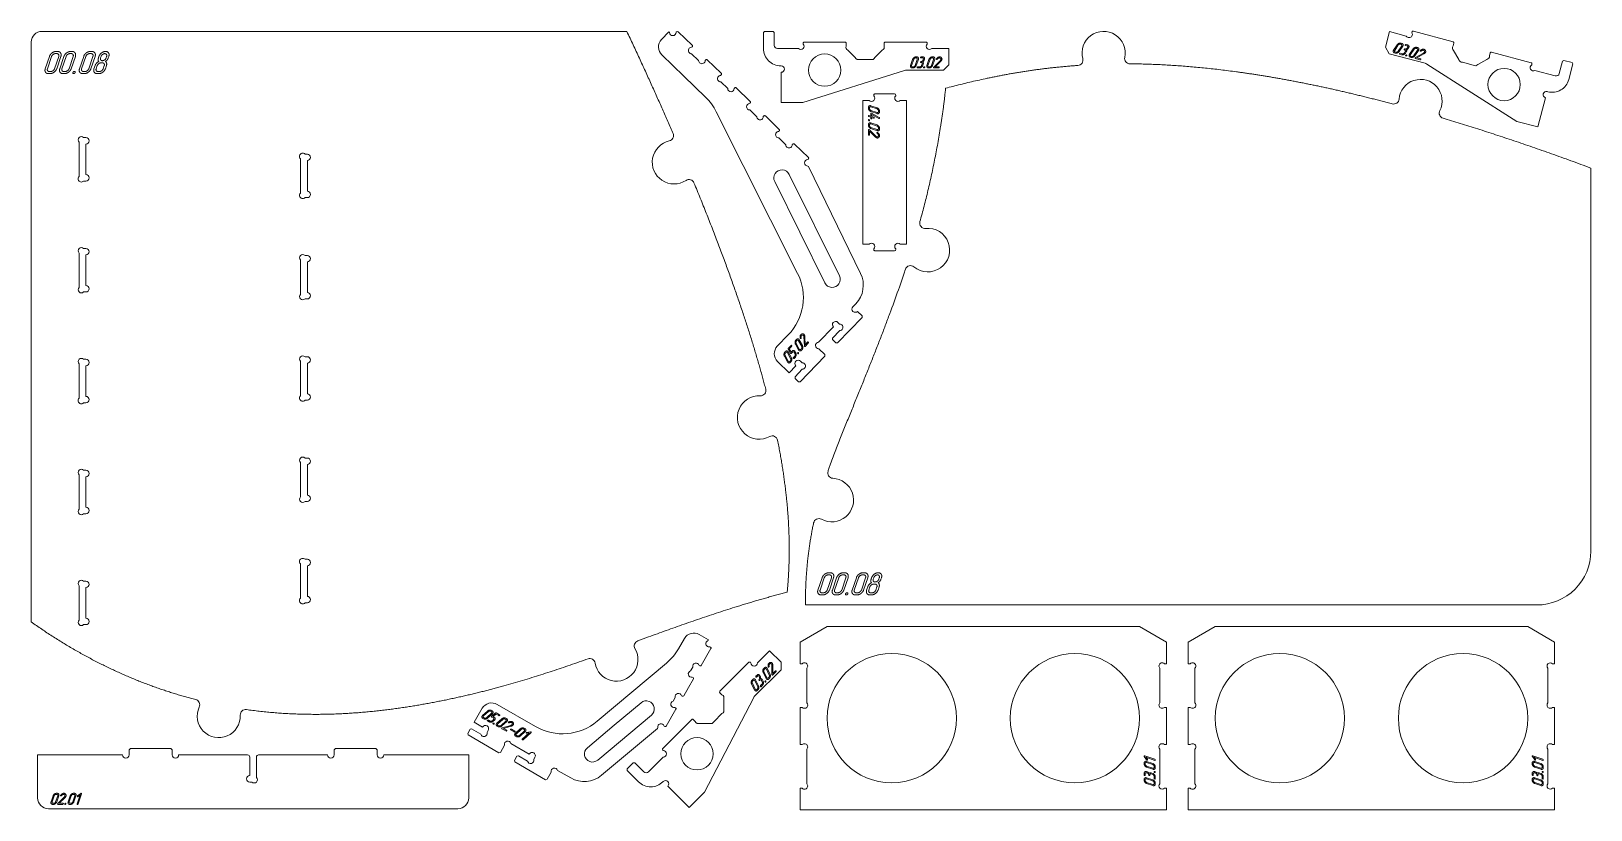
# Model space of a CAD drawing. Header units: millimetres. Extents: x 14 to 1461, y -733 to -10.
import ezdxf

# ---------------------------------------------------------------- set-up
doc = ezdxf.new("R2010")
doc.units = ezdxf.units.MM
doc.layers.add('Cut', color=7, linetype='Continuous', lineweight=0)
doc.layers.add('Mark', color=7, linetype='Continuous', lineweight=0)

msp = doc.modelspace()

# ---------------------------------------------------------------- linework, layer by layer
at = {"layer": 'Cut'}
for points in [[(14.292876, -558.301346), (14.292876, -20.20698, -0.4142135573), (24.292856, -10.207), (566.932897, -10.207), (567.673557, -11.78535), (568.411918, -13.360527), (569.147983, -14.932533), (569.881755, -16.501375), (570.613237, -18.067056), (571.342433, -19.62958), (572.069345, -21.188953), (572.793978, -22.745178), (573.516334, -24.29826), (574.236416, -25.848203), (574.954229, -27.395011), (575.669774, -28.93869), (576.383056, -30.479243), (577.094077, -32.016674), (577.80284, -33.550988), (578.50935, -35.08219), (579.213609, -36.610284), (579.915621, -38.135274), (580.615388, -39.657164), (581.312915, -41.175959), (582.008203, -42.691664), (582.701257, -44.204282), (583.39208, -45.713818), (584.080674, -47.220277), (584.767044, -48.723663), (585.451192, -50.223979), (586.133122, -51.721232), (586.812837, -53.215424), (587.49034, -54.706561), (588.165634, -56.194646), (588.838723, -57.679684), (589.50961, -59.16168), (590.178298, -60.640638), (590.84479, -62.116561), (591.50909, -63.589456), (592.171201, -65.059325), (592.831125, -66.526174), (593.488868, -67.990006), (594.14443, -69.450827), (594.797817, -70.90864), (595.449031, -72.363449), (596.098074, -73.81526), (596.744952, -75.264077), (597.389666, -76.709904), (598.032221, -78.152745), (598.672618, -79.592604), (599.310862, -81.029487), (599.946956, -82.463397), (600.580903, -83.894339), (601.212706, -85.322318), (601.842369, -86.747336), (602.469894, -88.1694), (603.095285, -89.588514), (603.718546, -91.004681), (604.339678, -92.417906), (604.958687, -93.828193), (605.575575, -95.235548), (606.190344, -96.639973), (606.803, -98.041475), (607.413543, -99.440056), (608.021979, -100.835722), (608.62831, -102.228476), (609.232539, -103.618324), (609.83467, -105.005269, -0.4714718229), (606.328487, -111.877051, 1.2015351218), (621.815735, -148.46248, -0.4716437349), (629.191121, -150.730958), (629.934696, -152.536839), (630.674373, -154.337321), (631.410161, -156.132415), (632.14207, -157.922134), (632.870108, -159.706491), (633.594284, -161.485496), (634.314606, -163.259163), (635.031085, -165.027503), (635.743729, -166.790528), (636.452547, -168.548251), (637.157547, -170.300683), (637.858739, -172.047838), (638.556133, -173.789726), (639.249735, -175.526359), (639.939557, -177.257751), (640.625606, -178.983913), (641.307892, -180.704857), (641.986424, -182.420595), (642.66121, -184.13114), (643.332259, -185.836502), (643.999581, -187.536696), (644.663184, -189.231732), (645.323078, -190.921623), (645.979271, -192.60638), (646.631772, -194.286016), (647.280591, -195.960544), (647.925735, -197.629974), (648.567215, -199.29432), (649.205039, -200.953592), (649.839216, -202.607805), (650.469755, -204.256968), (651.096665, -205.901095), (651.719955, -207.540198), (652.339634, -209.174288), (652.955711, -210.803378), (653.568194, -212.42748), (654.177094, -214.046606), (654.782418, -215.660768), (655.384175, -217.269979), (655.982376, -218.874249), (656.577028, -220.473592), (657.16814, -222.068019), (657.755722, -223.657543), (658.339783, -225.242175), (658.920331, -226.821929), (659.497375, -228.396814), (660.070925, -229.966845), (660.640989, -231.532033), (661.207576, -233.09239), (661.770696, -234.647928), (662.330356, -236.198659), (662.886567, -237.744596), (663.439337, -239.28575), (663.988675, -240.822134), (664.53459, -242.353759), (665.077091, -243.880638), (665.616187, -245.402783), (666.151887, -246.920205), (666.684199, -248.432918), (667.213134, -249.940933), (667.738699, -251.444262), (668.260904, -252.942917), (668.779758, -254.436911), (669.295269, -255.926255), (669.807447, -257.410961), (670.3163, -258.891043), (670.821838, -260.366511), (671.324069, -261.837377), (671.823003, -263.303655), (672.318648, -264.765356), (672.811014, -266.222492), (673.300109, -267.675075), (673.785942, -269.123117), (674.268522, -270.566631), (674.747858, -272.005628), (675.22396, -273.44012), (675.696836, -274.870121), (676.166494, -276.295641), (676.632945, -277.716693), (677.096197, -279.133289), (677.556258, -280.54544), (678.013139, -281.95316), (678.466847, -283.35646), (678.917392, -284.755353), (679.364783, -286.14985), (679.809029, -287.539963), (680.250138, -288.925705), (680.68812, -290.307087), (681.122983, -291.684123), (681.554737, -293.056823), (681.983391, -294.4252), (682.408952, -295.789266), (682.831432, -297.149033), (683.250837, -298.504514), (683.667179, -299.855719), (684.080464, -301.202662), (684.490702, -302.545355), (684.897903, -303.883809), (685.302075, -305.218037), (685.703227, -306.54805), (686.101368, -307.873862), (686.496507, -309.195483), (686.888654, -310.512927), (687.277816, -311.826204), (687.664003, -313.135328), (688.047224, -314.44031), (688.427487, -315.741163), (688.804803, -317.037898), (689.179179, -318.330527), (689.550625, -319.619063), (689.919149, -320.903518), (690.284762, -322.183904), (690.64747, -323.460233), (691.007285, -324.732517), (691.364213, -326.000768), (691.718266, -327.264998), (692.06945, -328.52522), (692.417776, -329.781445), (692.763253, -331.033685), (693.105888, -332.281953), (693.445692, -333.526261), (693.782673, -334.766621), (694.11684, -336.003044), (694.448202, -337.235543), (694.776769, -338.464131), (695.102548, -339.688819), (695.425549, -340.909618), (695.745781, -342.126543, -0.5067444278), (690.666279, -348.389784, 1.3232719515), (699.444929, -386.250609, -0.5076742663), (706.76532, -389.65391), (707.040791, -391.048205), (707.312169, -392.436738), (707.579475, -393.819537), (707.842729, -395.196628), (708.101951, -396.568038), (708.357161, -397.933796), (708.60838, -399.293929), (708.855628, -400.648464), (709.098925, -401.997428), (709.338292, -403.340849), (709.573748, -404.678755), (709.805315, -406.011171), (710.033011, -407.338127), (710.256859, -408.659649), (710.476877, -409.975764), (710.693087, -411.286501), (710.905508, -412.591886), (711.11416, -413.891946), (711.319065, -415.18671), (711.520241, -416.476204), (711.717711, -417.760456), (711.911493, -419.039493), (712.101608, -420.313343), (712.288077, -421.582033), (712.470919, -422.84559), (712.650155, -424.104041), (712.825805, -425.357415), (712.99789, -426.605738), (713.166429, -427.849038), (713.331444, -429.087342), (713.492953, -430.320678), (713.650978, -431.549072), (713.80554, -432.772553), (713.956657, -433.991147), (714.10435, -435.204882), (714.24864, -436.413786), (714.389547, -437.617885), (714.527092, -438.817208), (714.661293, -440.011781), (714.792173, -441.201631), (714.91975, -442.386787), (715.044046, -443.567276), (715.16508, -444.743124), (715.282873, -445.91436), (715.397446, -447.08101), (715.508817, -448.243102), (715.617009, -449.400664), (715.72204, -450.553722), (715.823932, -451.702305), (715.922703, -452.846439), (716.018376, -453.986152), (716.11097, -455.121471), (716.200505, -456.252424), (716.287002, -457.379038), (716.37048, -458.50134), (716.450961, -459.619358), (716.528464, -460.733119), (716.60301, -461.84265), (716.674618, -462.947979), (716.74331, -464.049134), (716.809106, -465.146141), (716.872025, -466.239027), (716.932088, -467.327822), (716.989316, -468.41255), (717.043728, -469.493241), (717.095345, -470.569921), (717.144188, -471.642618), (717.190275, -472.711359), (717.233629, -473.776171), (717.274268, -474.837083), (717.312214, -475.89412), (717.347486, -476.947311), (717.380105, -477.996684), (717.410091, -479.042264), (717.437465, -480.08408), (717.462246, -481.122159), (717.484455, -482.156529), (717.504112, -483.187216), (717.521237, -484.214249), (717.535852, -485.237654), (717.547975, -486.257459), (717.557627, -487.273691), (717.56483, -488.286378), (717.569602, -489.295547), (717.571964, -490.301225), (717.571936, -491.30344), (717.569539, -492.302219), (717.564793, -493.29759), (717.557718, -494.289579), (717.548335, -495.278215), (717.536663, -496.263524), (717.522724, -497.245535), (717.506537, -498.224273), (717.488122, -499.199767), (717.4675, -500.172044), (717.444691, -501.141132), (717.419716, -502.107057), (717.392594, -503.069848), (717.363347, -504.029531), (717.331993, -504.986134), (717.298554, -505.939684), (717.26305, -506.890209), (717.225501, -507.837736), (717.185927, -508.782292), (717.144348, -509.723905), (717.100786, -510.662602), (717.05526, -511.598411), (717.00779, -512.531358), (716.958397, -513.461472), (716.907101, -514.388779), (716.853922, -515.313307), (716.79888, -516.235083), (716.741996, -517.154135), (716.683291, -518.07049), (716.622784, -518.984175), (716.560495, -519.895219), (716.496445, -520.803647), (716.430655, -521.709488), (716.363143, -522.612768), (716.293932, -523.513516), (716.223041, -524.411759), (716.150489, -525.307524), (716.076299, -526.200838), (716.000489, -527.091728), (715.92308, -527.980223), (715.844093, -528.866349), (715.763547, -529.750134), (715.681463, -530.631605), (714.478269, -530.948499), (713.277682, -531.26629), (712.079686, -531.58497), (710.884262, -531.904531), (709.691395, -532.224966), (708.501067, -532.546268), (707.313261, -532.868427), (706.127959, -533.191438), (704.945145, -533.515291), (703.764801, -533.839978), (702.586911, -534.165494), (701.411457, -534.491828), (700.238422, -534.818975), (699.06779, -535.146925), (697.899541, -535.475672), (696.733661, -535.805207), (695.570131, -536.135523), (694.408935, -536.466612), (693.250055, -536.798467), (692.093475, -537.131079), (690.939176, -537.46444), (689.787143, -537.798544), (688.637357, -538.133381), (687.489802, -538.468946), (686.344461, -538.805229), (685.201316, -539.142223), (684.06035, -539.47992), (682.921547, -539.818313), (681.784889, -540.157393), (680.650359, -540.497154), (679.51794, -540.837586), (678.387614, -541.178683), (677.259365, -541.520437), (676.133176, -541.86284), (675.009029, -542.205884), (673.886907, -542.549562), (672.766793, -542.893865), (671.64867, -543.238786), (670.532522, -543.584318), (669.41833, -543.930451), (668.306077, -544.27718), (667.195747, -544.624496), (664.980786, -545.320857), (662.77331, -546.019472), (660.573181, -546.720281), (658.380263, -547.42322), (656.194418, -548.128228), (654.01551, -548.835243), (651.843402, -549.544203), (649.677956, -550.255045), (647.519035, -550.967708), (645.366503, -551.68213), (643.220223, -552.398248), (641.080057, -553.116001), (638.945869, -553.835327), (636.817522, -554.556163), (634.694878, -555.278448), (632.577801, -556.002119), (630.466153, -556.727116), (628.359798, -557.453374), (626.258599, -558.180833), (624.162418, -558.909431), (622.071119, -559.639105), (619.984565, -560.369794), (617.902618, -561.101435), (615.825142, -561.833967), (613.752, -562.567327), (611.683054, -563.301453), (609.618168, -564.036284), (607.557205, -564.771757), (605.500028, -565.507811), (603.446499, -566.244383), (601.396482, -566.981412), (599.34984, -567.718834), (597.306435, -568.45659), (595.266132, -569.194615), (593.228792, -569.932849), (591.194279, -570.671229), (589.162455, -571.409693), (587.133185, -572.148179), (585.10633, -572.886626), (583.081754, -573.624971), (581.05932, -574.363152), (577.020329, -575.838775, 0.4694184068), (574.435972, -583.084842, -1.2077435696), (537.487578, -596.468873, 0.4680991654), (530.882491, -592.551667), (528.827696, -593.278028), (526.771286, -594.002479), (524.713114, -594.724953), (522.653035, -595.445386), (520.590904, -596.163711), (518.526576, -596.879862), (516.459906, -597.593774), (514.390748, -598.30538), (512.318956, -599.014616), (510.244386, -599.721415), (508.166892, -600.425712), (506.086328, -601.127441), (504.002551, -601.826535), (501.915413, -602.52293), (499.824771, -603.216559), (497.730477, -603.907356), (495.632389, -604.595257), (493.530359, -605.280195), (491.424242, -605.962103), (489.313894, -606.640918), (487.199169, -607.316572), (485.079921, -607.989), (482.956006, -608.658136), (480.827278, -609.323914), (478.693592, -609.986269), (476.554801, -610.645135), (474.410762, -611.300445), (472.261329, -611.952135), (470.106356, -612.600139), (467.945698, -613.24439), (465.77921, -613.884822), (463.606747, -614.521371), (461.428162, -615.15397), (459.243311, -615.782554), (457.052049, -616.407057), (454.85423, -617.027412), (452.649709, -617.643554), (451.54489, -617.950025), (450.438341, -618.255418), (449.330043, -618.559725), (448.21998, -618.862938), (447.108131, -619.165048), (445.99448, -619.466047), (444.879008, -619.765927), (443.761698, -620.06468), (442.64253, -620.362298), (441.521486, -620.658772), (440.398549, -620.954094), (439.273701, -621.248255), (438.146922, -621.541249), (437.018196, -621.833066), (435.887503, -622.123698), (434.754826, -622.413137), (433.620147, -622.701375), (432.483447, -622.988404), (431.344708, -623.274215), (430.203912, -623.5588), (429.061041, -623.842151), (427.916077, -624.124259), (426.769001, -624.405117), (425.619795, -624.684716), (424.468442, -624.963048), (423.314923, -625.240105), (422.159219, -625.515879), (421.001314, -625.790361), (419.841187, -626.063542), (418.678822, -626.335416), (417.514201, -626.605974), (416.347304, -626.875206), (415.178114, -627.143106), (414.006613, -627.409665), (412.832783, -627.674875), (411.656605, -627.938727), (410.478061, -628.201214), (409.297133, -628.462327), (408.113803, -628.722057), (406.928053, -628.980397), (405.739864, -629.237339), (404.549218, -629.492874), (403.356098, -629.746994), (402.160485, -629.99969), (400.962361, -630.250955), (399.761708, -630.500781), (398.558507, -630.749158), (397.35274, -630.996079), (396.14439, -631.241536), (394.933438, -631.485521), (393.719865, -631.728024), (392.503655, -631.969039), (391.284788, -632.208556), (390.063246, -632.446568), (388.839012, -632.683066), (387.612067, -632.918042), (386.382394, -633.151487), (385.149993, -633.383376), (383.914872, -633.613678), (382.677039, -633.84236), (381.436504, -634.069391), (380.193274, -634.294738), (378.947359, -634.51837), (377.698765, -634.740253), (376.447503, -634.960357), (375.19358, -635.178649), (373.937006, -635.395096), (372.677787, -635.609667), (371.415934, -635.82233), (370.151454, -636.033053), (368.884356, -636.241802), (367.614649, -636.448548), (366.34234, -636.653256), (365.067439, -636.855896), (363.789954, -637.056435), (362.509893, -637.25484), (361.227264, -637.451081), (359.942078, -637.645124), (358.654341, -637.836938), (357.364062, -638.026491), (356.07125, -638.21375), (354.775914, -638.398683), (353.478061, -638.581259), (352.177701, -638.761445), (350.874841, -638.939208), (349.569491, -639.114518), (348.261658, -639.287342), (346.951352, -639.457648), (345.63858, -639.625403), (344.323351, -639.790576), (343.005674, -639.953134), (341.685558, -640.113045), (340.36301, -640.270278), (339.038039, -640.4248), (337.710653, -640.57658), (336.380862, -640.725584), (335.048674, -640.871781), (333.714096, -641.015139), (332.377138, -641.155625), (331.037809, -641.293208), (329.696115, -641.427856), (328.352067, -641.559536), (327.005673, -641.688216), (325.65694, -641.813864), (324.305878, -641.936449), (322.952495, -642.055938), (321.596799, -642.172298), (320.238799, -642.285498), (318.878504, -642.395506), (317.515922, -642.50229), (316.151061, -642.605817), (314.78393, -642.706055), (313.414538, -642.802973), (312.042892, -642.896538), (310.669002, -642.986718), (309.292875, -643.073481), (307.914521, -643.156795), (306.533948, -643.236628), (305.151164, -643.312947), (303.766178, -643.385721), (302.378999, -643.454918), (300.989634, -643.520505), (299.598092, -643.58245), (298.204382, -643.640722), (296.808513, -643.695287), (295.410492, -643.746115), (294.010328, -643.793173), (292.60803, -643.836428), (291.203606, -643.875849), (289.797065, -643.911404), (288.388416, -643.94306), (286.977665, -643.970786), (285.564823, -643.994549), (284.149898, -644.014317), (282.732898, -644.030058), (281.313831, -644.041741), (279.892707, -644.049332), (278.469533, -644.0528), (277.044318, -644.052113), (275.617071, -644.047238), (274.1878, -644.038144), (272.756513, -644.024799), (271.323219, -644.00717), (269.887927, -643.985225), (268.450645, -643.958932), (267.011381, -643.928259), (265.570145, -643.893174), (264.126944, -643.853645), (262.681786, -643.80964), (261.234682, -643.761126), (259.785638, -643.708072), (258.334663, -643.650445), (256.881767, -643.588214), (255.426957, -643.521346), (253.970241, -643.449809), (252.51163, -643.373571), (251.05113, -643.2926), (249.58875, -643.206864), (248.124499, -643.116331), (246.658385, -643.020968), (245.190418, -642.920744), (243.720604, -642.815626), (242.248954, -642.705583), (240.775474, -642.590582), (239.300175, -642.470591), (237.823063, -642.345578), (236.344149, -642.215511), (234.863439, -642.080358), (233.380943, -641.940087), (231.89667, -641.794665), (230.410627, -641.644061), (228.922823, -641.488242), (227.433267, -641.327177), (225.941967, -641.160833), (224.448932, -640.989178), (222.95417, -640.812181), (221.457689, -640.629808), (219.959499, -640.442028), (218.459607, -640.248809), (216.958022, -640.050118), (215.454753, -639.845925), (213.949808, -639.636195, 0.4691781369), (208.255887, -644.805812, -1.2734649325), (170.138461, -637.250739, 0.4690574942), (166.848745, -630.300631), (165.696561, -630.002844), (164.543607, -629.701438), (163.389887, -629.3964), (162.235403, -629.087717), (161.08016, -628.775376), (159.924161, -628.459364), (158.767409, -628.139668), (157.609908, -627.816275), (156.451661, -627.489171), (155.292672, -627.158344), (154.132944, -626.82378), (152.972481, -626.485467), (151.811286, -626.143391), (150.649362, -625.797539), (149.486714, -625.447898), (148.323344, -625.094455), (147.159256, -624.737197), (145.994454, -624.376111), (144.828941, -624.011183), (143.662719, -623.642401), (142.495794, -623.269752), (141.328168, -622.893222), (140.159845, -622.512798), (138.990828, -622.128468), (137.82112, -621.740218), (136.650726, -621.348034), (135.479649, -620.951905), (134.307891, -620.551817), (133.135457, -620.147756), (131.96235, -619.73971), (130.788574, -619.327666), (129.614131, -618.91161), (128.439026, -618.49153), (127.263261, -618.067412), (126.086841, -617.639243), (124.909769, -617.20701), (123.732047, -616.7707), (122.553681, -616.330301), (121.374673, -615.885798), (120.195026, -615.437179), (119.014744, -614.98443), (117.833831, -614.527539), (116.65229, -614.066493), (115.470124, -613.601278), (114.287337, -613.131881), (113.103933, -612.658289), (111.919914, -612.18049), (110.735285, -611.698469), (109.550049, -611.212215), (108.364209, -610.721713), (107.177768, -610.226951), (105.990731, -609.727916), (104.8031, -609.224594), (103.614879, -608.716973), (102.426072, -608.205039), (101.236682, -607.688779), (100.046712, -607.168181), (98.856166, -606.64323), (97.665048, -606.113915), (96.47336, -605.580221), (95.281107, -605.042137), (94.088291, -604.499648), (92.894917, -603.952741), (91.700987, -603.401404), (90.506506, -602.845624), (89.311476, -602.285387), (88.115902, -601.72068), (86.919785, -601.151491), (85.723131, -600.577805), (84.525942, -599.99961), (83.328223, -599.416894), (82.129975, -598.829642), (80.931204, -598.237841), (79.731912, -597.64148), (78.532102, -597.040544), (77.331779, -596.43502), (76.130945, -595.824896), (74.929605, -595.210157), (73.727761, -594.590792), (72.525418, -593.966788), (71.322578, -593.338129), (70.119244, -592.704805), (68.915422, -592.066802), (67.711113, -591.424106), (66.506322, -590.776705), (65.301051, -590.124586), (64.095305, -589.467734), (62.889087, -588.806138), (61.6824, -588.139785), (60.475247, -587.46866), (59.267633, -586.792751), (58.059561, -586.112046), (56.851033, -585.42653), (55.642054, -584.736191), (54.432627, -584.041016), (53.222756, -583.340991), (52.012443, -582.636103), (50.801693, -581.92634), (49.590509, -581.211689), (48.378894, -580.492135), (47.166852, -579.767667), (45.954386, -579.03827), (44.741499, -578.303933), (43.528196, -577.564641), (42.31448, -576.820382), (41.100354, -576.071143), (39.885821, -575.31691), (38.670885, -574.557671), (37.45555, -573.793412), (36.239819, -573.02412), (35.023695, -572.249783), (33.807182, -571.470386), (32.590283, -570.685918), (31.373002, -569.896364), (30.155342, -569.101712), (28.937307, -568.301949), (27.718901, -567.497062), (26.500125, -566.687037), (25.280985, -565.871861), (24.061484, -565.051522), (22.841624, -564.226006), (21.62141, -563.395301), (20.400845, -562.559392), (19.179933, -561.718267), (17.958676, -560.871913), (16.737079, -560.020317), (15.515144, -559.163466)], [(619.633091, -51.642395), (599.315205, -32.01284, -0.4142136493), (599.071559, -17.872829), (606.019741, -10.681003), (606.564414, -11.207224, 0.9999999759), (612.563524, -11.103853), (613.089744, -10.55918, -0.4142133886), (614.503745, -10.534815), (627.449033, -23.041543, -0.4142135624), (627.473398, -24.455544), (626.947177, -25.000217, 1.0000000801), (627.050547, -30.999327), (633.533764, -37.262905, 1.0000000397), (639.532874, -37.159535), (640.059094, -36.614862, -0.4142135624), (641.473095, -36.590497), (654.418383, -49.097224, -0.4142135624), (654.442748, -50.511226), (653.916527, -51.055899, 1.0000000404), (654.019897, -57.055009), (660.503113, -63.318587, 0.9999999355), (666.502223, -63.215218), (667.028444, -62.670544, -0.4142135624), (668.442445, -62.646179), (681.387733, -75.152906, -0.4142137669), (681.412097, -76.566907), (680.885875, -77.111581, 0.9999999411), (680.989246, -83.110691), (687.472463, -89.374269, 1.0000000397), (693.471573, -89.270899), (693.997793, -88.726226, -0.4142135624), (695.411795, -88.701861), (708.357082, -101.208588, -0.4142137362), (708.381447, -102.622589), (707.855226, -103.167262, 1.000000039), (707.958596, -109.166372), (714.441813, -115.429951, 1.0000000808), (720.440923, -115.326581), (720.967143, -114.781908, -0.4142135624), (722.381144, -114.757543), (735.326432, -127.26427, -0.4142137617), (735.350797, -128.678271), (734.824576, -129.222944, 1), (734.927946, -135.222054), (735.472619, -135.748275), (783.757134, -234.802539, -0.3152987889), (779.264438, -263.127215), (776.611356, -265.87333, 0.9999999994), (780.926461, -270.042247), (785.241548, -274.211148), (785.265912, -275.625149), (762.336912, -299.358176), (760.922912, -299.382541), (757.68659, -296.255859), (757.662225, -294.841858), (764.44181, -287.824541, 1.0000001313), (764.33844, -281.825431), (762.714992, -280.256983, 0.9999999195), (758.546075, -284.572088), (744.818317, -298.781223, 1), (744.921687, -304.780333), (750.500639, -310.170281), (750.525003, -311.584282), (727.596003, -335.317309), (726.182003, -335.341674), (722.945681, -332.214992), (722.921316, -330.800991), (729.700901, -323.783674, 1.0000001313), (729.597531, -317.784564), (727.974083, -316.216116, 0.9999999435), (723.805166, -320.531221), (717.551811, -327.003856), (706.764071, -316.581583, -0.4142135215), (706.520425, -302.441575), (716.613316, -291.994767, 0.3187079092), (725.323797, -234.790195), (649.879676, -84.767426, 0.0843680119), (639.950975, -71.27195)], [(710.199336, -76.177543), (710.199336, -48.177611, 1), (710.199336, -42.177611), (709.699337, -42.177611, -0.4142135624), (693.699369, -26.177643), (693.699369, -11.177673), (694.699367, -10.177675), (702.699351, -10.177675), (703.699349, -11.177673), (703.699349, -23.177649, 0.4142135624), (706.699343, -26.177643), (726.206655, -26.177643, 1), (730.449296, -21.935002), (730.449296, -21.177653, -0.4142135624), (731.449294, -20.177655), (769.449218, -20.177655, -0.4142135624), (770.449216, -21.177653), (770.449216, -23.881542, 0.4142135624), (772.072804, -27.801231), (778.825608, -34.554035, 0.4142135624), (782.745297, -36.177623), (793.219308, -36.177623, 0.4142135624), (797.138997, -34.554035), (803.891801, -27.801231, 0.4142135624), (805.515389, -23.881542), (805.515389, -21.177653, -0.4142135624), (806.515387, -20.177655), (844.515311, -20.177655, -0.4142135624), (845.515309, -21.177653), (845.515309, -21.935002, 1), (849.75795, -26.177643), (865.765268, -26.177643), (865.765268, -41.177613), (860.765278, -46.177603), (826.426587, -46.177603, 0.1536553473), (824.646147, -46.451177), (730.199296, -76.177543)], [(732.63, -542.55902), (732.623582, -541.231834), (732.621736, -539.909447), (732.624431, -538.591835), (732.631639, -537.278976), (732.643328, -535.970848), (732.659468, -534.667429), (732.68003, -533.368697), (732.704984, -532.074629), (732.734298, -530.785204), (732.767944, -529.500398), (732.80589, -528.220189), (732.848107, -526.944556), (732.894565, -525.673475), (732.945233, -524.406926), (733.000082, -523.144885), (733.059081, -521.88733), (733.1222, -520.634238), (733.189409, -519.385589), (733.260678, -518.141359), (733.335976, -516.901526), (733.415274, -515.666068), (733.498542, -514.434962), (733.585749, -513.208187), (733.676864, -511.98572), (733.77186, -510.767538), (733.870703, -509.55362), (733.973366, -508.343943), (734.079817, -507.138486), (734.190027, -505.937225), (734.303965, -504.740138), (734.421602, -503.547203), (734.542907, -502.358399), (734.667849, -501.173702), (734.796399, -499.99309), (734.928528, -498.816542), (735.064203, -497.644034), (735.203396, -496.475545), (735.346077, -495.311052), (735.492214, -494.150534), (735.641779, -492.993967), (735.794741, -491.841329), (735.951069, -490.692599), (736.110734, -489.547754), (736.273706, -488.406771), (736.439954, -487.269629), (736.609448, -486.136305), (736.782158, -485.006777), (736.958054, -483.881022), (737.137107, -482.759019), (737.319284, -481.640745), (737.504558, -480.526177), (737.692897, -479.415295), (737.884271, -478.308074), (738.078651, -477.204494), (738.276005, -476.104531), (738.476305, -475.008164), (738.679519, -473.91537), (738.885618, -472.826127), (739.094571, -471.740413), (739.306349, -470.658205), (739.520921, -469.579481), (739.738257, -468.504219), (739.958328, -467.432397), (740.181101, -466.363992, -0.5006542895), (747.440506, -462.987421, 1.249657717), (758.027514, -425.018893, -0.4985283117), (753.551555, -418.405332), (753.844294, -417.553049), (754.138038, -416.702707), (754.432765, -415.854289), (754.72845, -415.007777), (755.025071, -414.163154), (755.322604, -413.320404), (755.621025, -412.479507), (755.920312, -411.640449), (756.521389, -409.967775), (757.125646, -408.302243), (757.732898, -406.643715), (758.342957, -404.992054), (758.955636, -403.34712), (759.570748, -401.708777), (760.188106, -400.076885), (760.807524, -398.451306), (761.428815, -396.831903), (762.051791, -395.218537), (762.676266, -393.611071), (763.302052, -392.009365), (763.928963, -390.413282), (764.556813, -388.822684), (765.185413, -387.237433), (765.814577, -385.65739), (766.444118, -384.082417), (767.073849, -382.512377), (767.703583, -380.94713), (768.333134, -379.38654), (768.962314, -377.830467), (769.590937, -376.278774), (770.218815, -374.731323), (770.845761, -373.187975), (771.47159, -371.648592), (772.096113, -370.113036), (772.719184, -368.581191), (773.340777, -367.053002), (773.960886, -365.528429), (774.579507, -364.007429), (775.196633, -362.489961), (775.812261, -360.975982), (776.426384, -359.465451), (777.038998, -357.958325), (777.650098, -356.454563), (778.259678, -354.954123), (778.867733, -353.456963), (779.474259, -351.963042), (780.079249, -350.472316), (780.6827, -348.984745), (781.284606, -347.500287), (781.884961, -346.018899), (782.483761, -344.54054), (783.081, -343.065168), (783.676674, -341.592741), (784.270777, -340.123217), (784.863304, -338.656554), (785.45425, -337.19271), (786.04361, -335.731644), (786.631378, -334.273313), (787.21755, -332.817676), (787.802121, -331.364691), (788.385085, -329.914316), (788.966437, -328.466508), (789.546172, -327.021227), (790.124286, -325.57843), (790.700772, -324.138075), (791.275626, -322.700121), (791.848842, -321.264525), (792.420416, -319.831246), (792.990342, -318.400242), (793.558616, -316.971471), (794.125231, -315.54489), (794.690184, -314.120459), (795.253469, -312.698135), (795.81508, -311.277877), (796.375013, -309.859642), (796.933262, -308.443388), (797.489823, -307.029074), (798.044689, -305.616658), (798.597857, -304.206098), (799.149321, -302.797352), (799.699076, -301.390378), (800.247117, -299.985135), (800.793438, -298.58158), (801.338035, -297.179671), (801.880902, -295.779367), (802.422034, -294.380625), (802.961427, -292.983405), (803.499074, -291.587663), (804.034971, -290.193359), (804.569113, -288.800449), (805.101495, -287.408893), (805.632111, -286.018649), (806.160957, -284.629673), (806.688027, -283.241926), (807.213315, -281.855364), (807.736818, -280.469946), (808.25853, -279.08563), (808.778446, -277.702375), (809.29656, -276.320137), (809.812867, -274.938876), (810.327363, -273.558549), (810.840043, -272.179114), (811.85993, -269.422756), (812.87249, -266.669465), (813.87768, -263.918906), (814.875459, -261.170745), (815.865787, -258.424646), (816.848622, -255.680274), (817.823924, -252.937295), (818.791652, -250.195372), (819.751764, -247.454171), (820.704219, -244.713357), (821.648977, -241.972595), (822.585997, -239.23155), (823.515237, -236.489886), (824.436657, -233.747268), (824.894422, -232.375497), (825.350215, -231.003362, -0.5280304337), (833.288671, -228.728044, 1.5030437993), (844.152528, -193.083752, -0.5274697791), (838.830314, -186.775941), (839.321577, -184.992618), (839.809397, -183.206413), (840.293764, -181.417241), (840.774666, -179.625018), (841.252094, -177.829657), (841.726037, -176.031073), (842.196484, -174.229183), (842.663426, -172.423899), (843.126851, -170.615138), (843.586749, -168.802814), (844.043111, -166.986842), (844.495925, -165.167136), (844.945181, -163.343613), (845.390869, -161.516185), (845.832978, -159.684769), (846.271498, -157.849279), (846.706419, -156.00963), (847.137729, -154.165737), (847.565419, -152.317515), (847.989478, -150.464878), (848.409896, -148.607742), (848.826662, -146.74602), (849.239766, -144.879629), (849.649198, -143.008483), (850.054946, -141.132496), (850.457002, -139.251584), (850.855353, -137.365662), (851.249991, -135.474644), (851.640904, -133.578445), (852.028081, -131.67698), (852.411514, -129.770164), (852.79119, -127.857911), (853.167101, -125.940137), (853.539234, -124.016756), (853.907581, -122.087684), (854.27213, -120.152835), (854.632871, -118.212123), (854.989793, -116.265464), (855.342887, -114.312773), (855.692142, -112.353965), (856.037547, -110.388953), (856.379092, -108.417654), (856.716767, -106.439982), (857.050561, -104.455852), (857.380463, -102.465178), (857.706464, -100.467876), (858.028545, -98.463851), (858.188071, -97.459246), (858.346538, -96.452845), (858.503907, -95.444594), (858.660139, -94.434442), (858.815194, -93.422335), (858.969035, -92.408223), (859.121622, -91.392051), (859.272917, -90.373769), (859.42288, -89.353322), (859.571473, -88.33066), (859.718657, -87.305729), (859.864393, -86.278477), (860.008642, -85.248852), (860.151366, -84.216801), (860.292525, -83.182272), (860.432081, -82.145212), (860.569995, -81.105569), (860.706229, -80.063291), (860.840742, -79.018324), (860.973497, -77.970618), (861.104454, -76.920118), (861.233575, -75.866773), (861.360821, -74.810531), (861.486153, -73.751339), (861.609532, -72.689144), (861.73092, -71.623894), (861.850277, -70.555536), (861.967565, -69.484019), (862.082745, -68.40929), (862.195777, -67.331296), (862.306624, -66.249985), (862.415246, -65.165304), (862.521605, -64.077202), (862.625661, -62.985625), (864.317629, -62.542691), (866.014808, -62.101559), (867.717244, -61.662249), (869.424992, -61.224792), (871.138142, -60.789265), (872.856797, -60.35576), (874.581058, -59.924368), (876.311029, -59.495182), (878.046811, -59.068294), (879.788507, -58.643795), (881.53622, -58.221777), (883.290051, -57.802334), (885.050103, -57.385555), (886.816478, -56.971534), (888.589278, -56.560362), (890.368606, -56.152131), (892.154565, -55.746933), (893.947256, -55.344861), (895.746782, -54.946005), (897.553245, -54.550459), (899.366748, -54.158314), (900.276171, -53.963545), (901.187393, -53.769661), (902.100425, -53.576673), (903.015282, -53.384593), (903.931975, -53.193432), (904.850517, -53.003202), (905.770921, -52.813914), (906.693201, -52.62558), (907.617368, -52.438211), (908.543436, -52.251819), (909.471418, -52.066414), (910.401325, -51.88201), (911.333172, -51.698616), (912.26697, -51.516246), (913.202733, -51.334909), (914.140473, -51.154618), (915.080203, -50.975384), (916.021936, -50.797219), (916.965685, -50.620133), (917.911463, -50.44414), (918.859281, -50.269249), (919.809154, -50.095473), (920.761094, -49.922824), (921.715113, -49.751311), (922.671225, -49.580948), (923.629442, -49.411745), (924.589777, -49.243715), (925.552243, -49.076868), (926.516852, -48.911216), (927.483618, -48.74677), (928.452553, -48.583543), (929.423671, -48.421545), (930.396983, -48.260788), (931.372502, -48.101284), (932.350242, -47.943043), (933.330215, -47.786078), (934.312434, -47.6304), (935.296912, -47.476021), (936.283661, -47.322952), (937.272695, -47.171204), (938.264026, -47.020789), (939.257666, -46.871718), (940.25363, -46.724003), (941.251929, -46.577656), (942.252576, -46.432688), (943.255584, -46.28911), (944.260966, -46.146934), (945.268735, -46.006172), (946.278903, -45.866834), (947.291484, -45.728933), (948.306489, -45.59248), (949.323933, -45.457486), (950.343827, -45.323963), (951.366184, -45.191922), (952.391018, -45.061375), (953.41834, -44.932334), (954.448165, -44.804809), (955.480504, -44.678813), (956.51537, -44.554357), (957.552777, -44.431452), (958.592736, -44.31011), (959.635261, -44.190342), (960.680365, -44.07216), (961.72806, -43.955575), (962.778359, -43.840599), (963.831275, -43.727244), (964.886821, -43.61552), (965.945009, -43.505439), (967.005853, -43.397013), (968.069365, -43.290254), (969.135557, -43.185172), (970.204443, -43.08178), (971.276036, -42.980088), (972.350348, -42.880108), (973.427392, -42.781853), (974.507181, -42.685332), (975.589727, -42.590558), (976.675044, -42.497543), (977.763144, -42.406297), (978.85404, -42.316832), (979.947744, -42.22916), (981.044271, -42.143292), (982.143631, -42.05924), (983.245839, -41.977015), (984.350907, -41.896629), (985.458847, -41.818093, 0.4735596822), (989.931248, -35.505626, -1.2707427943), (1028.791397, -34.308593, 0.4739527035), (1033.650262, -40.33387), (1035.165448, -40.346157), (1036.685744, -40.361944), (1038.211172, -40.381254), (1039.741757, -40.404106), (1041.277521, -40.430523), (1042.818487, -40.460523), (1044.364679, -40.49413), (1045.916121, -40.531363), (1047.472835, -40.572243), (1049.034844, -40.616792), (1050.602173, -40.66503), (1052.174844, -40.716979), (1053.752881, -40.772658), (1055.336306, -40.83209), (1056.925144, -40.895295), (1058.519417, -40.962293), (1060.119149, -41.033106), (1061.724363, -41.107756), (1063.335082, -41.186261), (1064.95133, -41.268645), (1066.57313, -41.354927), (1068.200505, -41.445129), (1069.833478, -41.53927), (1071.472074, -41.637374), (1073.116314, -41.739459), (1074.766222, -41.845548), (1076.421823, -41.95566), (1078.083138, -42.069818), (1079.750191, -42.188042), (1081.423006, -42.310352), (1083.101606, -42.436771), (1084.786014, -42.567318), (1086.476253, -42.702014), (1088.172346, -42.840881), (1089.874318, -42.98394), (1091.582191, -43.131211), (1093.295988, -43.282716), (1095.015733, -43.438474), (1096.741449, -43.598508), (1098.47316, -43.762838), (1100.210888, -43.931485), (1101.954657, -44.10447), (1103.70449, -44.281814), (1105.460411, -44.463537), (1107.222443, -44.649661), (1108.990608, -44.840207), (1110.764931, -45.035196), (1112.545435, -45.234648), (1114.332143, -45.438584), (1116.125078, -45.647026), (1117.924263, -45.859994), (1119.729722, -46.077509), (1121.541478, -46.299592), (1123.359555, -46.526264), (1125.183975, -46.757547), (1127.014763, -46.99346), (1128.85194, -47.234025), (1130.695531, -47.479262), (1132.545559, -47.729194), (1133.472994, -47.855926), (1134.402047, -47.98384), (1135.332721, -48.112937), (1136.265018, -48.243221), (1137.198942, -48.374694), (1138.134496, -48.507359), (1139.071682, -48.641218), (1140.010504, -48.776274), (1140.950964, -48.912529), (1141.893065, -49.049987), (1142.83681, -49.18865), (1143.782203, -49.32852), (1144.729245, -49.4696), (1145.67794, -49.611893), (1146.628291, -49.755401), (1147.580301, -49.900126), (1148.533972, -50.046073), (1149.489308, -50.193242), (1150.446311, -50.341637), (1151.404984, -50.491261), (1152.365331, -50.642115), (1153.327354, -50.794203), (1154.291056, -50.947527), (1155.25644, -51.10209), (1156.223509, -51.257895), (1157.192265, -51.414943), (1158.162713, -51.573238), (1159.134854, -51.732782), (1160.108691, -51.893579), (1161.084228, -52.055629), (1162.061467, -52.218937), (1163.040412, -52.383505), (1164.021064, -52.549335), (1165.003428, -52.716429), (1165.987506, -52.884792), (1166.973301, -53.054424), (1167.960815, -53.22533), (1168.950052, -53.397511), (1169.941015, -53.570969), (1170.933707, -53.745709), (1171.928129, -53.921732), (1172.924287, -54.09904), (1173.922181, -54.277637), (1174.921816, -54.457526), (1175.923194, -54.638708), (1176.926317, -54.821186), (1177.93119, -55.004963), (1178.937815, -55.190042), (1179.946194, -55.376425), (1180.956331, -55.564115), (1181.968228, -55.753114), (1182.981889, -55.943425), (1183.997317, -56.135051), (1185.014514, -56.327994), (1186.033482, -56.522257), (1187.054226, -56.717843), (1188.076749, -56.914753), (1189.101052, -57.112992), (1190.127138, -57.312561), (1191.155012, -57.513462), (1192.184675, -57.715699), (1193.216131, -57.919275), (1194.249383, -58.124191), (1195.284432, -58.330451), (1196.321283, -58.538056), (1197.359939, -58.747011), (1198.400401, -58.957316), (1199.442674, -59.168976), (1200.486759, -59.381992), (1201.532661, -59.596367), (1202.580381, -59.812104), (1203.629923, -60.029205), (1204.681289, -60.247673), (1205.734483, -60.467511), (1206.789508, -60.688721), (1207.846365, -60.911305), (1208.905059, -61.135267), (1209.965592, -61.36061), (1211.027968, -61.587334), (1212.092188, -61.815444), (1213.158256, -62.044942), (1214.226175, -62.275831), (1215.295947, -62.508112), (1216.367577, -62.74179), (1217.441065, -62.976865), (1218.516417, -63.213342), (1219.593633, -63.451222), (1220.672718, -63.690508), (1221.753674, -63.931203), (1222.836504, -64.17331), (1223.921211, -64.416831), (1225.007798, -64.661768), (1226.096268, -64.908124), (1227.186624, -65.155903), (1228.278868, -65.405106), (1229.373004, -65.655736), (1230.469034, -65.907795), (1231.566962, -66.161288), (1232.66679, -66.416215), (1233.768521, -66.672579), (1234.872158, -66.930384), (1235.977704, -67.189632), (1237.085163, -67.450325), (1238.194536, -67.712466), (1239.305826, -67.976058), (1240.419038, -68.241103), (1241.534173, -68.507603), (1242.651235, -68.775563), (1243.770225, -69.044983), (1244.891149, -69.315868), (1246.014007, -69.588218), (1247.138804, -69.862038), (1248.265541, -70.137329), (1249.394223, -70.414094), (1250.524851, -70.692336), (1251.65743, -70.972058), (1252.79196, -71.253261), (1253.928447, -71.53595), (1255.066892, -71.820125), (1256.207298, -72.105791), (1257.349669, -72.392949), (1258.494007, -72.681602), (1259.640315, -72.971752), (1260.788596, -73.263403), (1261.938853, -73.556557), (1263.09109, -73.851217), (1264.245307, -74.147385), (1265.40151, -74.445064), (1266.5597, -74.744256), (1267.719881, -75.044964), (1268.882055, -75.34719), (1270.046225, -75.650939), (1271.212395, -75.95621), (1272.380567, -76.263009), (1273.550744, -76.571336), (1274.722929, -76.881196), (1275.897125, -77.192589), (1277.073335, -77.50552, 0.4665404284), (1283.342668, -73.099243, -1.2112195307), (1321.137107, -83.787054, 0.4667704822), (1324.174053, -90.825093), (1326.143852, -91.414147), (1328.118874, -92.007227), (1330.09913, -92.604343), (1332.084631, -93.205504), (1334.075388, -93.810721), (1336.071412, -94.420004), (1338.072715, -95.033363), (1340.079307, -95.650808), (1342.0912, -96.272349), (1344.108405, -96.897996), (1346.130932, -97.527758), (1348.158794, -98.161647), (1350.192001, -98.799671), (1352.230564, -99.441841), (1354.274495, -100.088167), (1356.323805, -100.73866), (1358.378505, -101.393328), (1360.438605, -102.052182), (1362.504118, -102.715233), (1364.575054, -103.382489), (1366.651424, -104.053961), (1368.73324, -104.72966), (1370.820513, -105.409594), (1372.913254, -106.093775), (1375.011473, -106.782212), (1377.115183, -107.474914), (1379.224394, -108.171893), (1381.339117, -108.873159), (1383.459364, -109.57872), (1385.585146, -110.288587), (1387.716474, -111.002771), (1389.853359, -111.721281), (1391.995812, -112.444127), (1394.143844, -113.171319), (1396.297466, -113.902868), (1398.456691, -114.638783), (1400.621528, -115.379074), (1402.791989, -116.123751), (1404.968085, -116.872825), (1407.149827, -117.626305), (1409.337226, -118.384202), (1411.530294, -119.146524), (1413.729042, -119.913283), (1415.93348, -120.684489), (1418.143621, -121.460151), (1420.359474, -122.240279), (1422.581052, -123.024884), (1424.808364, -123.813975), (1427.041424, -124.607562), (1429.280241, -125.405656), (1431.524827, -126.208267), (1433.775193, -127.015404), (1436.031349, -127.827078), (1438.293308, -128.643298), (1440.561081, -129.464074), (1442.834678, -130.289417), (1445.11411, -131.119337), (1447.39939, -131.953843), (1449.690527, -132.792946), (1451.987534, -133.636656), (1454.29042, -134.484982), (1456.599198, -135.337934), (1458.913879, -136.195524), (1461.234473, -137.05776), (1461.234473, -492.55912, -0.4142135624), (1411.234573, -542.55902)], [(1270.736554, -24.855887), (1274.618832, -10.367029), (1290.080715, -14.510028, 1.0000000952), (1295.276867, -11.510027), (1295.472883, -10.778484, -0.4142135624), (1296.697626, -10.071379), (1333.402734, -19.906483, -0.4142135624), (1334.109839, -21.131226), (1333.410021, -23.742982, 0.4142134851), (1333.963797, -27.949326), (1338.73875, -36.219787, 0.4142135843), (1342.104663, -38.802544), (1352.221782, -41.513417, 0.4142135763), (1356.428126, -40.959642), (1364.698588, -36.184688, 0.4142134947), (1367.281344, -32.818775), (1367.981162, -30.207018, -0.4142135624), (1369.205904, -29.499914), (1405.911013, -39.335018, -0.4142135624), (1406.618117, -40.55976), (1406.422101, -41.291304, 0.9999998627), (1409.422101, -46.487456), (1428.264717, -51.53632, 0.4142135624), (1431.938945, -49.415003), (1435.044767, -37.823917), (1436.269509, -37.116811), (1443.9969, -39.18736), (1444.704006, -40.412102), (1440.821728, -54.90096, -0.4142135624), (1421.225849, -66.214646), (1420.742887, -66.085237, 0.9999994582), (1419.189973, -71.880792), (1411.943057, -98.926649), (1392.624579, -93.750279), (1309.089676, -40.59217, 0.1536553502), (1307.44071, -39.867106), (1274.272081, -30.979599)], [(785.952609, -74.266752), (791.809947, -74.266752, 1), (796.052588, -70.024111), (796.052588, -69.266762, -0.4142135624), (797.052586, -68.266764), (815.35255, -68.266764, -0.4142135624), (816.352548, -69.266762), (816.352548, -70.024111, 1), (820.595189, -74.266752), (826.452528, -74.266752), (826.452528, -207.766485), (820.595189, -207.766485, 1), (816.352548, -212.009126), (816.352548, -212.766475, -0.4142135624), (815.35255, -213.766473), (797.052586, -213.766473, -0.4142135624), (796.052588, -212.766475), (796.052588, -212.009126, 1), (791.809947, -207.766485), (785.952609, -207.766485)], [(58.692787, -144.906694, 1), (62.935428, -149.149335), (65.092774, -149.149335, 1), (65.092774, -143.149335), (65.092774, -114.749416, 1), (65.092774, -108.749416), (62.935428, -108.749416, 1), (58.692787, -112.992057)], [(264.092376, -160.27717, 1), (268.335017, -164.519811), (270.492363, -164.519811, 1), (270.492363, -158.519811), (270.492363, -130.119892, 1), (270.492363, -124.119892), (268.335017, -124.119892, 1), (264.092376, -128.362533)], [(727.358519, -196.620586), (750.654316, -243.668908, 1.0000001571), (764.096693, -237.012964), (717.5051, -142.916318, 1.0000002007), (704.062723, -149.572263)], [(58.692787, -247.822292, 1), (62.935428, -252.064933), (65.092774, -252.064933, 1), (65.092774, -246.064933), (65.092774, -217.665014, 1), (65.092774, -211.665014), (62.935428, -211.665014, 1), (58.692787, -215.907655)], [(264.092376, -254.294907, 1), (268.335017, -258.537548), (270.492363, -258.537548, 1), (270.492363, -252.537548), (270.492363, -224.137629, 1), (270.492363, -218.137629), (268.335017, -218.137629, 1), (264.092376, -222.38027)], [(58.692787, -350.73789, 1), (62.935428, -354.980531), (65.092774, -354.980531, 1), (65.092774, -348.980531), (65.092774, -320.580612, 1), (65.092774, -314.580612), (62.935428, -314.580612, 1), (58.692787, -318.823253)], [(264.092376, -348.312645, 1), (268.335017, -352.555286), (270.492363, -352.555286, 1), (270.492363, -346.555286), (270.492363, -318.155366, 1), (270.492363, -312.155366), (268.335017, -312.155366, 1), (264.092376, -316.398007)], [(58.692787, -453.653488, 1), (62.935428, -457.896129), (65.092774, -457.896129, 1), (65.092774, -451.896129), (65.092774, -423.49621, 1), (65.092774, -417.49621), (62.935428, -417.49621, 1), (58.692787, -421.738851)], [(264.092376, -442.330382, 1), (268.335017, -446.573023), (270.492363, -446.573023, 1), (270.492363, -440.573023), (270.492363, -412.173104, 1), (270.492363, -406.173104), (268.335017, -406.173104, 1), (264.092376, -410.415745)], [(264.092376, -536.34812, 1), (268.335017, -540.590761), (270.492363, -540.590761, 1), (270.492363, -534.590761), (270.492363, -506.190841, 1), (270.492363, -500.190841), (268.335017, -500.190841, 1), (264.092376, -504.433482)], [(58.692787, -556.569086, 1), (62.935428, -560.811727), (65.092774, -560.811727, 1), (65.092774, -554.811727), (65.092774, -526.411808, 1), (65.092774, -520.411808), (62.935428, -520.411808, 1), (58.692787, -524.654449)], [(1067.62932, -732.65666), (727.63, -732.65666), (727.63, -712.6567), (729.587347, -712.6567, 1), (733.829988, -708.414059), (733.829988, -676.399422, 1), (729.587347, -672.156781), (727.63, -672.156781), (727.63, -637.590607), (729.587347, -637.590607, 1), (733.829988, -633.347966), (733.829988, -601.333329, 1), (729.587347, -597.090688), (727.63, -597.090688), (727.63, -577.090728), (752.62995, -562.657), (1042.62937, -562.657), (1067.62932, -577.090728), (1067.62932, -597.090688), (1065.671974, -597.090688, 1), (1061.429333, -601.333329), (1061.429333, -633.347966, 1), (1065.671974, -637.590607), (1067.62932, -637.590607), (1067.62932, -672.156781), (1065.671974, -672.156781, 1), (1061.429333, -676.399422), (1061.429333, -708.414059, 1), (1065.671974, -712.6567), (1067.62932, -712.6567)], [(1427.67432, -732.65666), (1087.675, -732.65666), (1087.675, -712.6567), (1089.632347, -712.6567, 1), (1093.874988, -708.414059), (1093.874988, -676.399422, 1), (1089.632347, -672.156781), (1087.675, -672.156781), (1087.675, -637.590607), (1089.632347, -637.590607, 1), (1093.874988, -633.347966), (1093.874988, -601.333329, 1), (1089.632347, -597.090688), (1087.675, -597.090688), (1087.675, -577.090728), (1112.67495, -562.657), (1402.67437, -562.657), (1427.67432, -577.090728), (1427.67432, -597.090688), (1425.716974, -597.090688, 1), (1421.474333, -601.333329), (1421.474333, -633.347966, 1), (1425.716974, -637.590607), (1427.67432, -637.590607), (1427.67432, -672.156781), (1425.716974, -672.156781, 1), (1421.474333, -676.399422), (1421.474333, -708.414059, 1), (1425.716974, -712.6567), (1427.67432, -712.6567)], [(624.179873, -619.029609), (619.679238, -626.823452, -0.4142134141), (618.313186, -627.189363), (617.657334, -626.810634, 1), (611.861651, -628.363071), (609.854017, -631.839732, 0.9999998439), (611.406453, -637.635415), (612.062305, -638.014144, -0.4142135624), (612.428218, -639.380196), (603.42695, -654.96788, -0.4142135624), (602.060898, -655.333792), (601.405045, -654.955063, 0.9999999), (595.609362, -656.507499), (595.230633, -657.163352), (543.420307, -700.630098, -0.3152987889), (514.850468, -703.127261), (502.610202, -696.058994, 0.9999999737), (496.814519, -697.611431), (492.935297, -704.32916), (491.569244, -704.695072), (462.991824, -688.192748), (462.625912, -686.826695), (464.876228, -682.929775), (466.242281, -682.563862), (474.691975, -687.443225, 0.9999999879), (480.487658, -685.890788), (481.616493, -683.935962, 1.0000000392), (476.420588, -680.935534), (459.31108, -671.055473, 0.9999999772), (453.515397, -672.60791), (449.636175, -679.325639), (448.270122, -679.691551), (419.692702, -663.189228), (419.32679, -661.823175), (421.577107, -657.926254), (422.943159, -657.560342), (431.392854, -662.439705, 1.0000000854), (437.188537, -660.887268), (438.317371, -658.932442, 0.9999998893), (433.121466, -655.932013), (425.327635, -651.431386), (432.828691, -638.441649, -0.4142135624), (446.489219, -634.782529), (482.26572, -655.442035, 0.3152987889), (539.405399, -650.447709), (603.661396, -596.539554, 0.0874886196), (614.824355, -583.238285), (620.41697, -573.553437, -0.4142135624), (634.077498, -569.894317), (642.737323, -574.895021), (642.358594, -575.550873, 1.0000002903), (643.91103, -581.346556), (644.566882, -581.725285, -0.4142135624), (644.932795, -583.091338), (635.931528, -598.679021, -0.4142138282), (634.565474, -599.044934), (633.909622, -598.666205, 1), (628.113939, -600.218642), (626.106305, -603.695302, 0.9999999439), (627.658741, -609.490985), (628.314594, -609.869715, -0.4142133579), (628.680507, -611.235767)], [(624.768286, -730.35381), (604.969345, -710.554868, 0.9999996575), (600.726704, -706.312227), (600.373151, -706.66578, -0.4142135624), (577.745779, -706.66578), (567.139199, -696.059199), (567.139199, -694.644989), (572.796042, -688.988146), (574.210253, -688.988146), (582.695517, -697.47341, 0.4142135624), (586.938149, -697.47341), (600.731902, -683.679658, 0.9999999921), (600.731902, -677.679658), (600.196375, -677.14413, -0.4142135624), (600.196375, -675.72992), (627.066379, -648.859917, -0.4142135624), (628.480589, -648.859916), (630.392528, -650.771855, 0.4142135624), (634.312217, -652.395443), (643.862123, -652.395443, 0.4142135899), (647.781812, -650.771855), (655.188057, -643.365609, 0.4142135349), (656.811645, -639.445921), (656.811645, -629.896014, 0.4142135403), (655.188057, -625.976326), (653.276119, -624.064387, -0.4142135624), (653.276118, -622.650177), (680.146123, -595.780173, -0.4142135624), (681.560333, -595.780173), (682.09586, -596.3157, 0.9999998586), (688.09586, -596.315699), (699.414743, -584.996816), (710.021324, -595.603396), (710.021324, -602.67445), (685.740202, -626.955572, 0.1536553481), (684.674688, -628.407978), (638.910394, -716.211702)], [(555.201406, -654.181014), (530.303289, -675.069515, 1.0000001134), (539.944137, -686.560954), (589.740371, -644.783949, 1.0000001047), (580.099522, -633.292512)], [(20.207001, -681.686988), (99.106831, -681.686988, 1), (105.106831, -681.686988), (105.106831, -677.686996, -0.4142135624), (107.106827, -675.687), (143.106755, -675.687, -0.4142135624), (145.106751, -677.686996), (145.106751, -681.686988, 1), (151.106751, -681.686988), (215.106611, -681.686988, -0.4142135624), (217.106607, -683.686984), (217.106607, -700.886938, 1), (217.106607, -706.886938), (219.063953, -706.886938, 1), (223.306594, -702.644297), (223.306594, -683.686984, -0.4142135624), (225.30659, -681.686988), (289.30645, -681.686988, 1), (295.30645, -681.686988), (295.30645, -677.686996, -0.4142135624), (297.306446, -675.687), (333.306374, -675.687, -0.4142135624), (335.30637, -677.686996), (335.30637, -681.686988, 1), (341.30637, -681.686988), (420.206201, -681.686988), (420.206201, -721.686908, -0.4142135624), (410.206221, -731.686888), (30.206981, -731.686888, -0.4142135624), (20.207001, -721.686908)]]:
    msp.add_lwpolyline(points, format="xyb", close=True, dxfattribs=at)
for centre, radius in [((750.449256, -46.177603), 14.99997), ((1380.829176, -59.531487), 14.99997), ((812.62983, -647.65683), 59.99988), ((982.62949, -647.65683), 59.99988), ((1172.67483, -647.65683), 59.99988), ((1342.67449, -647.65683), 59.99988), ((632.016116, -680.679658), 14.99997)]:
    msp.add_circle(centre, radius, dxfattribs=at)
at = {"layer": 'Mark'}
for p, q in [((793.197349, -86.380845), (793.195451, -86.440747)), ((793.195451, -86.440747), (793.195451, -88.797885)), ((793.20304, -86.326139), (793.197349, -86.380845)), ((793.212527, -86.276629), (793.20304, -86.326139)), ((793.225808, -86.232314), (793.212527, -86.276629)), ((793.242884, -86.193196), (793.225808, -86.232314)), ((793.263755, -86.159273), (793.242884, -86.193196)), ((793.28842, -86.130546), (793.263755, -86.159273)), ((793.31688, -86.107015), (793.28842, -86.130546)), ((793.349134, -86.088679), (793.31688, -86.107015)), ((793.385183, -86.07554), (793.349134, -86.088679)), ((793.425027, -86.067596), (793.385183, -86.07554)), ((793.468665, -86.064848), (793.425027, -86.067596)), ((793.516098, -86.067296), (793.468665, -86.064848)), ((793.567325, -86.07494), (793.516098, -86.067296)), ((793.622348, -86.087779), (793.567325, -86.07494)), ((793.681165, -86.105815), (793.622348, -86.087779)), ((793.709917, -86.116013), (793.681165, -86.105815)), ((793.730997, -86.124509), (793.709917, -86.116013)), ((800.936507, -90.00949), (793.750138, -86.136395)), ((791.054551, -88.509766), (791.052598, -88.569649)), ((791.052598, -88.569649), (791.054551, -88.631725)), ((791.060411, -88.455118), (791.054551, -88.509766)), ((791.054551, -88.631725), (791.060411, -88.691166)), ((791.070176, -88.405703), (791.060411, -88.455118)), ((791.060411, -88.691166), (791.070176, -88.747974)), ((791.083848, -88.361523), (791.070176, -88.405703)), ((791.070176, -88.747974), (791.083848, -88.802147)), ((791.101426, -88.322577), (791.083848, -88.361523)), ((791.083848, -88.802147), (791.101426, -88.853687)), ((791.122911, -88.288865), (791.101426, -88.322577)), ((791.101426, -88.853687), (791.122911, -88.902592)), ((791.148301, -88.260388), (791.122911, -88.288865)), ((791.122911, -88.902592), (791.148301, -88.948863)), ((791.177598, -88.237144), (791.148301, -88.260388)), ((791.148301, -88.948863), (791.177598, -88.9925)), ((791.210801, -88.219135), (791.177598, -88.237144)), ((791.177598, -88.9925), (791.210801, -89.033503)), ((791.24791, -88.20636), (791.210801, -88.219135)), ((791.210801, -89.033503), (791.24791, -89.071872)), ((791.288926, -88.198819), (791.24791, -88.20636)), ((791.24791, -89.071872), (791.288926, -89.107606)), ((791.333848, -88.196512), (791.288926, -88.198819)), ((791.288926, -89.107606), (791.333848, -89.140707)), ((791.382676, -88.19944), (791.333848, -88.196512)), ((791.333848, -89.140707), (791.382676, -89.171173)), ((791.43541, -88.207602), (791.382676, -88.19944)), ((791.382676, -89.171173), (791.43541, -89.199006)), ((791.492051, -88.220997), (791.43541, -88.207602)), ((791.43541, -89.199006), (791.492051, -89.224204)), ((791.552597, -88.239628), (791.492051, -88.220997)), ((791.492051, -89.224204), (791.552597, -89.246768)), ((793.195451, -88.797885), (791.552597, -88.239628)), ((791.552597, -89.246768), (793.195451, -89.805026)), ((793.195451, -89.805026), (793.195451, -90.733596)), ((793.195451, -90.733596), (793.197404, -90.795671)), ((793.197404, -90.795671), (793.203264, -90.855113)), ((793.203264, -90.855113), (793.213029, -90.91192)), ((793.213029, -90.91192), (793.226701, -90.966094)), ((793.226701, -90.966094), (793.244279, -91.017633)), ((793.244279, -91.017633), (793.265764, -91.066538)), ((793.265764, -91.066538), (793.291154, -91.112809)), ((793.291154, -91.112809), (793.320451, -91.156446)), ((793.320451, -91.156446), (793.353654, -91.197449)), ((793.353654, -91.197449), (793.390763, -91.235818)), ((793.390763, -91.235818), (793.431779, -91.271553)), ((793.431779, -91.271553), (793.476701, -91.304653)), ((793.476701, -91.304653), (793.525529, -91.33512)), ((793.525529, -91.33512), (793.578263, -91.362952)), ((793.578263, -91.362952), (793.634903, -91.388151)), ((793.634903, -91.388151), (793.69545, -91.410715)), ((793.69545, -91.410715), (793.755997, -91.429304)), ((793.755997, -91.429304), (793.812637, -91.442603)), ((793.812637, -91.442603), (793.865372, -91.450613)), ((793.865372, -91.450613), (793.9142, -91.453335)), ((793.9142, -91.453335), (793.959122, -91.450767)), ((793.959122, -91.450767), (794.000137, -91.44291)), ((794.000137, -91.44291), (794.037246, -91.429764)), ((794.037246, -91.429764), (794.070449, -91.411329)), ((794.070449, -91.411329), (794.099746, -91.387604)), ((794.099746, -91.387604), (794.125137, -91.358591)), ((794.125137, -91.358591), (794.146621, -91.324288)), ((794.146621, -91.324288), (794.164199, -91.284697)), ((794.164199, -91.284697), (794.177871, -91.239816)), ((794.177871, -91.239816), (794.187637, -91.189646)), ((794.187637, -91.189646), (794.193496, -91.134187)), ((794.193496, -91.134187), (794.195449, -91.073439)), ((794.195449, -89.137728), (794.195449, -87.366303)), ((794.195449, -87.366303), (800.784722, -90.948439)), ((795.845446, -89.698442), (794.195449, -89.137728)), ((794.195449, -91.073439), (794.195449, -90.144869)), ((794.195449, -90.144869), (795.845446, -90.705582)), ((795.905993, -89.720978), (795.845446, -89.698442)), ((795.845446, -90.705582), (795.905993, -90.724184)), ((795.962633, -89.746092), (795.905993, -89.720978)), ((795.905993, -90.724184), (795.962633, -90.737497)), ((796.015367, -89.773785), (795.962633, -89.746092)), ((795.962633, -90.737497), (796.015367, -90.745519)), ((796.064195, -89.804057), (796.015367, -89.773785)), ((796.015367, -90.745519), (796.064195, -90.748251)), ((796.109117, -89.836906), (796.064195, -89.804057)), ((796.064195, -90.748251), (796.109117, -90.745693)), ((796.150133, -89.872334), (796.109117, -89.836906)), ((796.109117, -90.745693), (796.150133, -90.737845)), ((796.187242, -89.91034), (796.150133, -89.872334)), ((796.150133, -90.737845), (796.187242, -90.724707)), ((796.220445, -89.950924), (796.187242, -89.91034)), ((796.187242, -90.724707), (796.220445, -90.70628)), ((796.249742, -89.994087), (796.220445, -89.950924)), ((796.220445, -90.70628), (796.249742, -90.682562)), ((796.275133, -90.039828), (796.249742, -89.994087)), ((796.249742, -90.682562), (796.275133, -90.653554)), ((796.296617, -90.088147), (796.275133, -90.039828)), ((796.275133, -90.653554), (796.296617, -90.619256)), ((796.314195, -90.139045), (796.296617, -90.088147)), ((796.296617, -90.619256), (796.314195, -90.579669)), ((796.327867, -90.192521), (796.314195, -90.139045)), ((796.314195, -90.579669), (796.327867, -90.534791)), ((796.337632, -90.248575), (796.327867, -90.192521)), ((796.327867, -90.534791), (796.337632, -90.484623)), ((796.343492, -90.307207), (796.337632, -90.248575)), ((796.337632, -90.484623), (796.343492, -90.429166)), ((796.345445, -90.368418), (796.343492, -90.307207)), ((796.343492, -90.429166), (796.345445, -90.368418)), ((800.784722, -90.948439), (800.882462, -90.988338)), ((800.882462, -90.988338), (800.925507, -91.00033)), ((800.925507, -91.00033), (800.966418, -91.009336)), ((801.008311, -90.051787), (800.936507, -90.00949)), ((800.966418, -91.009336), (801.005194, -91.015357)), ((801.005194, -91.015357), (801.041836, -91.018393)), ((801.073051, -90.097358), (801.008311, -90.051787)), ((801.041836, -91.018393), (801.076344, -91.018443)), ((801.130729, -90.146203), (801.073051, -90.097358)), ((801.076344, -91.018443), (801.108717, -91.015508)), ((801.108717, -91.015508), (801.138955, -91.009587)), ((801.181345, -90.198323), (801.130729, -90.146203)), ((801.138955, -91.009587), (801.167059, -91.000681)), ((801.167059, -91.000681), (801.193029, -90.98879)), ((801.224898, -90.253717), (801.181345, -90.198323)), ((801.193029, -90.98879), (801.216864, -90.973913)), ((801.216864, -90.973913), (801.238564, -90.956051)), ((801.261388, -90.312386), (801.224898, -90.253717)), ((801.238564, -90.956051), (801.25813, -90.935203)), ((801.25813, -90.935203), (801.275562, -90.91137)), ((801.290816, -90.374329), (801.261388, -90.312386)), ((801.275562, -90.91137), (801.290859, -90.884551)), ((801.313181, -90.439546), (801.290816, -90.374329)), ((801.290859, -90.884551), (801.304022, -90.854747)), ((801.304022, -90.854747), (801.31505, -90.821958)), ((801.328483, -90.508038), (801.313181, -90.439546)), ((801.31505, -90.821958), (801.323944, -90.786183)), ((801.323944, -90.786183), (801.330703, -90.747423)), ((801.336723, -90.579803), (801.328483, -90.508038)), ((801.330703, -90.747423), (801.335328, -90.705677)), ((801.335328, -90.705677), (801.337818, -90.660946)), ((801.338194, -90.616914), (801.336723, -90.579803)), ((801.337818, -90.660946), (801.338262, -90.637461)), ((801.338286, -90.62632), (801.338194, -90.616914)), ((801.338262, -90.637461), (801.338286, -90.62632))]:
    msp.add_line(p, q, dxfattribs=at)
for points in [[(30.359947, -49.445787), (31.788515, -49.445787), (31.908138, -49.444484), (32.027526, -49.440574), (32.14668, -49.434058), (32.265598, -49.424936), (32.384282, -49.413207), (32.502731, -49.398872), (32.620945, -49.38193), (32.738925, -49.362382), (32.85667, -49.340227), (32.97418, -49.315466), (33.091455, -49.288099), (33.208495, -49.258125), (33.325301, -49.225545), (33.441872, -49.190359), (33.558208, -49.152566), (33.674309, -49.112166), (33.790176, -49.06916), (33.905808, -49.023548), (34.021205, -48.975329), (34.136367, -48.924504), (34.251295, -48.871073), (34.365988, -48.815035), (34.480446, -48.756391), (34.594669, -48.69514), (34.708657, -48.631283), (34.822411, -48.564819), (34.93593, -48.495749), (35.049214, -48.424073), (35.162264, -48.34979), (35.275078, -48.272901), (35.387658, -48.193405), (35.500003, -48.111303), (35.611109, -48.027343), (35.71997, -47.942274), (35.826586, -47.856096), (35.930958, -47.768808), (36.033085, -47.680411), (36.132968, -47.590904), (36.230606, -47.500288), (36.325999, -47.408563), (36.419148, -47.315729), (36.510053, -47.221785), (36.598712, -47.126732), (36.685128, -47.03057), (36.769298, -46.933298), (36.851224, -46.834917), (36.930906, -46.735427), (37.008343, -46.634827), (37.083535, -46.533118), (37.156483, -46.4303), (37.227187, -46.326373), (37.295645, -46.221336), (37.36186, -46.11519), (37.425829, -46.007934), (37.487554, -45.89957), (37.547035, -45.790095), (37.604271, -45.679512), (37.659262, -45.567819), (37.712009, -45.455017), (37.762511, -45.341106), (37.810769, -45.226085), (37.856782, -45.109955), (37.90055, -44.992716), (37.942074, -44.874368), (41.825995, -33.445819), (41.864814, -33.327743), (41.900634, -33.210763), (41.933456, -33.09488), (41.96328, -32.980092), (41.990105, -32.866401), (42.013932, -32.753806), (42.034761, -32.642307), (42.052591, -32.531905), (42.067423, -32.422599), (42.079257, -32.314389), (42.088092, -32.207275), (42.093929, -32.101257), (42.096768, -31.996336), (42.096608, -31.892511), (42.09345, -31.789782), (42.087294, -31.68815), (42.078139, -31.587613), (42.065986, -31.488173), (42.050835, -31.389829), (42.032685, -31.292582), (42.011537, -31.19643), (41.987391, -31.101375), (41.960246, -31.007416), (41.930103, -30.914553), (41.896961, -30.822787), (41.860822, -30.732116), (41.821684, -30.642542), (41.779547, -30.554065), (41.734412, -30.466683), (41.686279, -30.380398), (41.635148, -30.295209), (41.581018, -30.211116), (41.524392, -30.128876), (41.46577, -30.049248), (41.405154, -29.97223), (41.342544, -29.897823), (41.277938, -29.826027), (41.211338, -29.756841), (41.142743, -29.690266), (41.072153, -29.626302), (40.999569, -29.564949), (40.924989, -29.506207), (40.848415, -29.450075), (40.769847, -29.396554), (40.689283, -29.345644), (40.606725, -29.297345), (40.522172, -29.251656), (40.435624, -29.208579), (40.347082, -29.168112), (40.256544, -29.130255), (40.164012, -29.09501), (40.069485, -29.062375), (39.972964, -29.032351), (39.874447, -29.004938), (39.773936, -28.980136), (39.671431, -28.957944), (39.56693, -28.938364), (39.460435, -28.921394), (39.351945, -28.907034), (39.24146, -28.895286), (39.12898, -28.886148), (39.014506, -28.879621), (38.898037, -28.875705), (38.779573, -28.8744), (37.351004, -28.8744), (37.232851, -28.875708), (37.114888, -28.879633), (36.997114, -28.886175), (36.879529, -28.895333), (36.762134, -28.907108), (36.644929, -28.9215), (36.527912, -28.938508), (36.411086, -28.958133), (36.294448, -28.980374), (36.178, -29.005233), (36.061742, -29.032708), (35.945672, -29.062799), (35.829793, -29.095507), (35.714103, -29.130832), (35.598602, -29.168774), (35.48329, -29.209332), (35.368168, -29.252507), (35.253236, -29.298298), (35.138493, -29.346707), (35.023939, -29.397731), (34.909575, -29.451373), (34.7954, -29.507631), (34.681414, -29.566506), (34.567618, -29.627997), (34.454012, -29.692106), (34.340595, -29.75883), (34.227367, -29.828172), (34.114328, -29.90013), (34.00148, -29.974705), (33.88882, -30.051896), (33.77635, -30.131704), (33.66407, -30.214129), (33.553009, -30.298402), (33.444197, -30.383752), (33.337636, -30.470182), (33.233324, -30.55769), (33.131263, -30.646277), (33.031451, -30.735942), (32.933888, -30.826686), (32.838576, -30.918508), (32.745513, -31.011409), (32.6547, -31.105389), (32.566137, -31.200447), (32.479824, -31.296584), (32.395761, -31.393799), (32.313947, -31.492093), (32.234383, -31.591465), (32.157069, -31.691916), (32.082005, -31.793446), (32.00919, -31.896054), (31.938626, -31.999741), (31.870311, -32.104506), (31.804246, -32.21035), (31.740431, -32.317273), (31.678865, -32.425274), (31.619549, -32.534353), (31.562483, -32.644512), (31.507667, -32.755748), (31.455101, -32.868064), (31.404785, -32.981458), (31.356718, -33.09593), (31.310901, -33.211481), (31.267334, -33.328111), (31.226016, -33.445819), (27.342096, -44.874368), (27.303311, -44.992348), (27.267509, -45.109237), (27.234691, -45.225035), (27.204856, -45.339741), (27.178003, -45.453355), (27.154134, -45.565877), (27.133248, -45.677308), (27.115345, -45.787647), (27.100425, -45.896895), (27.088488, -46.00505), (27.079535, -46.112115), (27.073564, -46.218087), (27.070577, -46.322968), (27.070572, -46.426757), (27.073551, -46.529455), (27.079512, -46.631061), (27.088457, -46.731575), (27.100385, -46.830997), (27.115296, -46.929328), (27.13319, -47.026568), (27.154067, -47.122715), (27.177927, -47.217771), (27.204771, -47.311735), (27.234597, -47.404608), (27.267407, -47.496389), (27.303199, -47.587078), (27.341975, -47.676676), (27.383734, -47.765182), (27.428476, -47.852597), (27.4762, -47.938919), (27.526908, -48.02415), (27.5806, -48.10829), (27.636772, -48.190577), (27.694924, -48.270252), (27.755055, -48.347315), (27.817166, -48.421766), (27.881257, -48.493604), (27.947326, -48.56283), (28.015376, -48.629444), (28.085405, -48.693445), (28.157413, -48.754834), (28.231401, -48.813611), (28.307368, -48.869775), (28.385315, -48.923327), (28.465241, -48.974267), (28.547147, -49.022595), (28.631033, -49.06831), (28.716898, -49.111413), (28.804742, -49.151903), (28.894566, -49.189782), (28.986369, -49.225048), (29.080152, -49.257702), (29.175914, -49.287743), (29.273656, -49.315172), (29.373377, -49.339989), (29.475078, -49.362194), (29.578759, -49.381786), (29.684418, -49.398766), (29.792058, -49.413133), (29.901676, -49.424889), (30.013275, -49.434032), (30.126853, -49.440563), (30.24241, -49.444481)], [(43.802777, -49.445787), (45.231346, -49.445787), (45.350968, -49.444484), (45.470357, -49.440574), (45.58951, -49.434058), (45.708428, -49.424936), (45.827112, -49.413207), (45.945561, -49.398872), (46.063776, -49.38193), (46.181755, -49.362382), (46.2995, -49.340227), (46.41701, -49.315466), (46.534285, -49.288099), (46.651326, -49.258125), (46.768131, -49.225545), (46.884702, -49.190359), (47.001038, -49.152566), (47.11714, -49.112166), (47.233006, -49.06916), (47.348638, -49.023548), (47.464035, -48.975329), (47.579198, -48.924504), (47.694125, -48.871073), (47.808818, -48.815035), (47.923276, -48.756391), (48.037499, -48.69514), (48.151488, -48.631283), (48.265241, -48.564819), (48.37876, -48.495749), (48.492045, -48.424073), (48.605094, -48.34979), (48.717909, -48.272901), (48.830489, -48.193405), (48.942834, -48.111303), (49.053939, -48.027343), (49.1628, -47.942274), (49.269416, -47.856096), (49.373788, -47.768808), (49.475915, -47.680411), (49.575798, -47.590904), (49.673436, -47.500288), (49.768829, -47.408563), (49.861978, -47.315729), (49.952883, -47.221785), (50.041543, -47.126732), (50.127958, -47.03057), (50.212129, -46.933298), (50.294055, -46.834917), (50.373736, -46.735427), (50.451173, -46.634827), (50.526366, -46.533118), (50.599314, -46.4303), (50.670017, -46.326373), (50.738476, -46.221336), (50.80469, -46.11519), (50.868659, -46.007934), (50.930384, -45.89957), (50.989865, -45.790095), (51.047101, -45.679512), (51.102092, -45.567819), (51.154839, -45.455017), (51.205341, -45.341106), (51.253599, -45.226085), (51.299612, -45.109955), (51.343381, -44.992716), (51.384905, -44.874368), (55.268825, -33.445819), (55.307644, -33.327743), (55.343465, -33.210763), (55.376287, -33.09488), (55.40611, -32.980092), (55.432936, -32.866401), (55.456763, -32.753806), (55.477591, -32.642307), (55.495422, -32.531905), (55.510254, -32.422599), (55.522087, -32.314389), (55.530923, -32.207275), (55.53676, -32.101257), (55.539598, -31.996336), (55.539439, -31.892511), (55.536281, -31.789782), (55.530124, -31.68815), (55.52097, -31.587613), (55.508817, -31.488173), (55.493665, -31.389829), (55.475515, -31.292582), (55.454367, -31.19643), (55.430221, -31.101375), (55.403076, -31.007416), (55.372933, -30.914553), (55.339792, -30.822787), (55.303652, -30.732116), (55.264514, -30.642542), (55.222377, -30.554065), (55.177243, -30.466683), (55.12911, -30.380398), (55.077978, -30.295209), (55.023848, -30.211116), (54.967222, -30.128876), (54.908601, -30.049248), (54.847985, -29.97223), (54.785374, -29.897823), (54.720768, -29.826027), (54.654168, -29.756841), (54.585573, -29.690266), (54.514983, -29.626302), (54.442399, -29.564949), (54.36782, -29.506207), (54.291246, -29.450075), (54.212677, -29.396554), (54.132113, -29.345644), (54.049555, -29.297345), (53.965002, -29.251656), (53.878454, -29.208579), (53.789912, -29.168112), (53.699375, -29.130255), (53.606842, -29.09501), (53.512316, -29.062375), (53.415794, -29.032351), (53.317278, -29.004938), (53.216767, -28.980136), (53.114261, -28.957944), (53.00976, -28.938364), (52.903265, -28.921394), (52.794775, -28.907034), (52.68429, -28.895286), (52.57181, -28.886148), (52.457336, -28.879621), (52.340867, -28.875705), (52.222403, -28.8744), (50.793834, -28.8744), (50.675682, -28.875708), (50.557718, -28.879633), (50.439944, -28.886175), (50.32236, -28.895333), (50.204965, -28.907108), (50.087759, -28.9215), (49.970743, -28.938508), (49.853916, -28.958133), (49.737278, -28.980374), (49.62083, -29.005233), (49.504572, -29.032708), (49.388503, -29.062799), (49.272623, -29.095507), (49.156933, -29.130832), (49.041432, -29.168774), (48.926121, -29.209332), (48.810999, -29.252507), (48.696066, -29.298298), (48.581323, -29.346707), (48.466769, -29.397731), (48.352405, -29.451373), (48.23823, -29.507631), (48.124245, -29.566506), (48.010449, -29.627997), (47.896842, -29.692106), (47.783425, -29.75883), (47.670197, -29.828172), (47.557159, -29.90013), (47.44431, -29.974705), (47.33165, -30.051896), (47.21918, -30.131704), (47.1069, -30.214129), (46.995839, -30.298402), (46.887028, -30.383752), (46.780466, -30.470182), (46.676155, -30.55769), (46.574093, -30.646277), (46.474281, -30.735942), (46.376719, -30.826686), (46.281406, -30.918508), (46.188344, -31.011409), (46.097531, -31.105389), (46.008968, -31.200447), (45.922654, -31.296584), (45.838591, -31.393799), (45.756777, -31.492093), (45.677214, -31.591465), (45.599899, -31.691916), (45.524835, -31.793446), (45.452021, -31.896054), (45.381456, -31.999741), (45.313141, -32.104506), (45.247076, -32.21035), (45.183261, -32.317273), (45.121695, -32.425274), (45.06238, -32.534353), (45.005314, -32.644512), (44.950498, -32.755748), (44.897931, -32.868064), (44.847615, -32.981458), (44.799548, -33.09593), (44.753731, -33.211481), (44.710164, -33.328111), (44.668847, -33.445819), (40.784926, -44.874368), (40.746141, -44.992348), (40.71034, -45.109237), (40.677521, -45.225035), (40.647686, -45.339741), (40.620834, -45.453355), (40.596965, -45.565877), (40.576078, -45.677308), (40.558175, -45.787647), (40.543256, -45.896895), (40.531319, -46.00505), (40.522365, -46.112115), (40.516394, -46.218087), (40.513407, -46.322968), (40.513402, -46.426757), (40.516381, -46.529455), (40.522343, -46.631061), (40.531287, -46.731575), (40.543215, -46.830997), (40.558126, -46.929328), (40.57602, -47.026568), (40.596898, -47.122715), (40.620758, -47.217771), (40.647601, -47.311735), (40.677427, -47.404608), (40.710237, -47.496389), (40.74603, -47.587078), (40.784805, -47.676676), (40.826564, -47.765182), (40.871306, -47.852597), (40.919031, -47.938919), (40.969739, -48.02415), (41.02343, -48.10829), (41.079602, -48.190577), (41.137754, -48.270252), (41.197886, -48.347315), (41.259996, -48.421766), (41.324087, -48.493604), (41.390157, -48.56283), (41.458206, -48.629444), (41.528235, -48.693445), (41.600243, -48.754834), (41.674231, -48.813611), (41.750199, -48.869775), (41.828145, -48.923327), (41.908072, -48.974267), (41.989978, -49.022595), (42.073863, -49.06831), (42.159728, -49.111413), (42.247572, -49.151903), (42.337396, -49.189782), (42.429199, -49.225048), (42.522982, -49.257702), (42.618744, -49.287743), (42.716486, -49.315172), (42.816208, -49.339989), (42.917908, -49.362194), (43.021589, -49.381786), (43.127249, -49.398766), (43.234888, -49.413133), (43.344507, -49.424889), (43.456105, -49.434032), (43.569683, -49.440563), (43.68524, -49.444481)], [(62.117026, -49.445787), (63.545595, -49.445787), (63.665217, -49.444484), (63.784606, -49.440574), (63.903759, -49.434058), (64.022678, -49.424936), (64.141361, -49.413207), (64.25981, -49.398872), (64.378025, -49.38193), (64.496004, -49.362382), (64.613749, -49.340227), (64.731259, -49.315466), (64.848534, -49.288099), (64.965575, -49.258125), (65.08238, -49.225545), (65.198951, -49.190359), (65.315287, -49.152566), (65.431389, -49.112166), (65.547255, -49.06916), (65.662887, -49.023548), (65.778284, -48.975329), (65.893447, -48.924504), (66.008374, -48.871073), (66.123067, -48.815035), (66.237525, -48.756391), (66.351748, -48.69514), (66.465737, -48.631283), (66.579491, -48.564819), (66.693009, -48.495749), (66.806294, -48.424073), (66.919343, -48.34979), (67.032158, -48.272901), (67.144738, -48.193405), (67.257083, -48.111303), (67.368188, -48.027343), (67.477049, -47.942274), (67.583665, -47.856096), (67.688037, -47.768808), (67.790164, -47.680411), (67.890047, -47.590904), (67.987685, -47.500288), (68.083079, -47.408563), (68.176228, -47.315729), (68.267132, -47.221785), (68.355792, -47.126732), (68.442207, -47.03057), (68.526378, -46.933298), (68.608304, -46.834917), (68.687985, -46.735427), (68.765422, -46.634827), (68.840615, -46.533118), (68.913563, -46.4303), (68.984266, -46.326373), (69.052725, -46.221336), (69.118939, -46.11519), (69.182909, -46.007934), (69.244634, -45.89957), (69.304114, -45.790095), (69.36135, -45.679512), (69.416341, -45.567819), (69.469088, -45.455017), (69.51959, -45.341106), (69.567848, -45.226085), (69.613861, -45.109955), (69.65763, -44.992716), (69.699154, -44.874368), (73.583075, -33.445819), (73.621893, -33.327743), (73.657714, -33.210763), (73.690536, -33.09488), (73.720359, -32.980092), (73.747185, -32.866401), (73.771012, -32.753806), (73.79184, -32.642307), (73.809671, -32.531905), (73.824503, -32.422599), (73.836336, -32.314389), (73.845172, -32.207275), (73.851009, -32.101257), (73.853847, -31.996336), (73.853688, -31.892511), (73.85053, -31.789782), (73.844373, -31.68815), (73.835219, -31.587613), (73.823066, -31.488173), (73.807914, -31.389829), (73.789765, -31.292582), (73.768616, -31.19643), (73.74447, -31.101375), (73.717325, -31.007416), (73.687182, -30.914553), (73.654041, -30.822787), (73.617901, -30.732116), (73.578763, -30.642542), (73.536626, -30.554065), (73.491492, -30.466683), (73.443359, -30.380398), (73.392227, -30.295209), (73.338097, -30.211116), (73.281471, -30.128876), (73.22285, -30.049248), (73.162234, -29.97223), (73.099623, -29.897823), (73.035018, -29.826027), (72.968417, -29.756841), (72.899822, -29.690266), (72.829233, -29.626302), (72.756648, -29.564949), (72.682069, -29.506207), (72.605495, -29.450075), (72.526926, -29.396554), (72.446363, -29.345644), (72.363804, -29.297345), (72.279251, -29.251656), (72.192703, -29.208579), (72.104161, -29.168112), (72.013624, -29.130255), (71.921092, -29.09501), (71.826565, -29.062375), (71.730043, -29.032351), (71.631527, -29.004938), (71.531016, -28.980136), (71.42851, -28.957944), (71.324009, -28.938364), (71.217514, -28.921394), (71.109024, -28.907034), (70.998539, -28.895286), (70.886059, -28.886148), (70.771585, -28.879621), (70.655116, -28.875705), (70.536652, -28.8744), (69.108083, -28.8744), (68.989931, -28.875708), (68.871967, -28.879633), (68.754193, -28.886175), (68.636609, -28.895333), (68.519214, -28.907108), (68.402008, -28.9215), (68.284992, -28.938508), (68.168165, -28.958133), (68.051527, -28.980374), (67.93508, -29.005233), (67.818821, -29.032708), (67.702752, -29.062799), (67.586872, -29.095507), (67.471182, -29.130832), (67.355681, -29.168774), (67.24037, -29.209332), (67.125248, -29.252507), (67.010315, -29.298298), (66.895572, -29.346707), (66.781018, -29.397731), (66.666654, -29.451373), (66.552479, -29.507631), (66.438494, -29.566506), (66.324698, -29.627997), (66.211091, -29.692106), (66.097674, -29.75883), (65.984446, -29.828172), (65.871408, -29.90013), (65.758559, -29.974705), (65.6459, -30.051896), (65.533429, -30.131704), (65.421149, -30.214129), (65.310088, -30.298402), (65.201277, -30.383752), (65.094715, -30.470182), (64.990404, -30.55769), (64.888342, -30.646277), (64.78853, -30.735942), (64.690968, -30.826686), (64.595655, -30.918508), (64.502593, -31.011409), (64.41178, -31.105389), (64.323217, -31.200447), (64.236904, -31.296584), (64.15284, -31.393799), (64.071026, -31.492093), (63.991463, -31.591465), (63.914149, -31.691916), (63.839084, -31.793446), (63.76627, -31.896054), (63.695705, -31.999741), (63.62739, -32.104506), (63.561325, -32.21035), (63.49751, -32.317273), (63.435944, -32.425274), (63.376629, -32.534353), (63.319563, -32.644512), (63.264747, -32.755748), (63.21218, -32.868064), (63.161864, -32.981458), (63.113797, -33.09593), (63.06798, -33.211481), (63.024413, -33.328111), (62.983096, -33.445819), (59.099175, -44.874368), (59.06039, -44.992348), (59.024589, -45.109237), (58.99177, -45.225035), (58.961935, -45.339741), (58.935083, -45.453355), (58.911214, -45.565877), (58.890328, -45.677308), (58.872425, -45.787647), (58.857505, -45.896895), (58.845568, -46.00505), (58.836614, -46.112115), (58.830643, -46.218087), (58.827656, -46.322968), (58.827651, -46.426757), (58.83063, -46.529455), (58.836592, -46.631061), (58.845537, -46.731575), (58.857464, -46.830997), (58.872375, -46.929328), (58.890269, -47.026568), (58.911147, -47.122715), (58.935007, -47.217771), (58.96185, -47.311735), (58.991677, -47.404608), (59.024486, -47.496389), (59.060279, -47.587078), (59.099054, -47.676676), (59.140813, -47.765182), (59.185555, -47.852597), (59.23328, -47.938919), (59.283988, -48.02415), (59.337679, -48.10829), (59.393851, -48.190577), (59.452003, -48.270252), (59.512135, -48.347315), (59.574245, -48.421766), (59.638336, -48.493604), (59.704406, -48.56283), (59.772455, -48.629444), (59.842484, -48.693445), (59.914492, -48.754834), (59.98848, -48.813611), (60.064448, -48.869775), (60.142394, -48.923327), (60.222321, -48.974267), (60.304227, -49.022595), (60.388112, -49.06831), (60.473977, -49.111413), (60.561821, -49.151903), (60.651645, -49.189782), (60.743448, -49.225048), (60.837231, -49.257702), (60.932994, -49.287743), (61.030735, -49.315172), (61.130457, -49.339989), (61.232158, -49.362194), (61.335838, -49.381786), (61.441498, -49.398766), (61.549137, -49.413133), (61.658756, -49.424889), (61.770354, -49.434032), (61.883932, -49.440563), (61.999489, -49.444481)], [(75.559856, -49.445787), (76.988425, -49.445787), (77.108068, -49.444484), (77.227461, -49.440573), (77.346604, -49.434056), (77.465497, -49.424932), (77.58414, -49.413201), (77.702533, -49.398864), (77.820676, -49.381919), (77.938569, -49.362368), (78.056212, -49.34021), (78.173605, -49.315445), (78.290748, -49.288073), (78.407641, -49.258094), (78.524284, -49.225508), (78.640677, -49.190316), (78.75682, -49.152516), (78.872712, -49.11211), (78.988355, -49.069097), (79.103748, -49.023477), (79.218891, -48.975251), (79.333783, -48.924417), (79.448426, -48.870977), (79.562819, -48.814929), (79.676961, -48.756275), (79.790854, -48.695014), (79.904496, -48.631147), (80.017889, -48.564672), (80.131031, -48.49559), (80.243924, -48.423902), (80.356566, -48.349607), (80.468959, -48.272705), (80.581101, -48.193196), (80.692993, -48.11108), (80.803646, -48.027107), (80.912068, -47.942026), (81.018259, -47.855836), (81.122221, -47.768539), (81.223952, -47.680134), (81.323454, -47.590621), (81.420725, -47.499999), (81.515766, -47.40827), (81.608577, -47.315433), (81.699157, -47.221488), (81.787508, -47.126435), (81.873628, -47.030273), (81.957518, -46.933004), (82.039178, -46.834627), (82.118608, -46.735142), (82.195808, -46.634548), (82.270777, -46.532847), (82.343516, -46.430038), (82.414025, -46.326121), (82.482304, -46.221095), (82.548353, -46.114962), (82.612172, -46.007721), (82.67376, -45.899371), (82.733118, -45.789914), (82.790246, -45.679349), (82.845144, -45.567676), (82.897812, -45.454894), (82.94825, -45.341005), (82.996457, -45.226008), (83.042434, -45.109902), (83.086181, -44.992689), (83.127698, -44.874368), (84.098679, -42.017231), (84.14981, -41.85912), (84.195283, -41.702421), (84.235095, -41.547133), (84.269248, -41.393257), (84.297741, -41.240793), (84.320575, -41.08974), (84.337749, -40.9401), (84.349263, -40.79187), (84.355118, -40.645053), (84.355313, -40.499647), (84.349848, -40.355652), (84.338723, -40.21307), (84.321939, -40.071899), (84.299496, -39.932139), (84.271392, -39.793792), (84.237629, -39.656856), (84.198903, -39.523332), (84.15591, -39.395223), (84.108651, -39.272527), (84.057126, -39.155245), (84.001334, -39.043377), (83.941276, -38.936923), (83.876951, -38.835883), (83.808361, -38.740256), (83.735503, -38.650043), (83.65838, -38.565244), (83.57699, -38.485859), (83.491334, -38.411888), (83.401412, -38.34333), (83.307223, -38.280186), (83.208768, -38.222456), (83.106047, -38.17014), (83.227466, -38.099929), (83.346498, -38.027631), (83.463142, -37.953248), (83.577397, -37.876778), (83.689264, -37.798222), (83.798743, -37.717581), (83.905834, -37.634853), (84.010536, -37.550039), (84.112851, -37.463139), (84.212777, -37.374152), (84.310315, -37.28308), (84.405464, -37.189922), (84.498226, -37.094677), (84.588599, -36.997347), (84.676584, -36.89793), (84.762181, -36.796427), (84.845389, -36.692838), (84.92621, -36.587163), (85.004642, -36.479402), (85.080686, -36.369555), (85.154342, -36.257622), (85.225609, -36.143602), (85.294489, -36.027497), (85.36098, -35.909305), (85.425083, -35.789028), (85.486798, -35.666664), (85.546124, -35.542214), (85.603063, -35.415678), (85.657613, -35.287056), (85.709775, -35.156348), (85.759548, -35.023554), (85.806934, -34.888673), (86.302246, -33.431533), (86.358896, -33.256179), (86.408855, -33.083225), (86.452124, -32.912672), (86.488701, -32.744519), (86.518588, -32.578768), (86.541784, -32.415417), (86.558289, -32.254467), (86.568104, -32.095918), (86.571227, -31.939769), (86.56766, -31.786022), (86.557401, -31.634675), (86.540452, -31.485729), (86.516812, -31.339184), (86.486481, -31.19504), (86.44946, -31.053296), (86.405747, -30.913953), (86.355344, -30.777011), (86.298249, -30.64247), (86.234464, -30.51033), (86.163988, -30.38059), (86.086821, -30.253252), (86.003459, -30.129086), (85.915513, -30.010602), (85.823107, -29.897994), (85.72624, -29.791261), (85.624913, -29.690403), (85.519126, -29.59542), (85.408878, -29.506312), (85.294171, -29.42308), (85.175003, -29.345723), (85.051375, -29.274241), (84.923286, -29.208634), (84.790738, -29.148903), (84.653729, -29.095047), (84.51226, -29.047066), (84.36633, -29.00496), (84.215941, -28.96873), (84.061091, -28.938374), (83.901781, -28.913894), (83.73801, -28.895289), (83.56978, -28.88256), (83.397089, -28.875705), (83.220107, -28.874724), (83.042292, -28.879584), (82.86495, -28.890277), (82.68808, -28.906803), (82.511682, -28.929161), (82.335756, -28.957352), (82.160303, -28.991375), (81.985322, -29.031231), (81.810813, -29.076919), (81.636777, -29.12844), (81.463213, -29.185793), (81.290122, -29.248979), (81.117502, -29.317998), (80.945355, -29.392849), (80.773681, -29.473532), (80.602478, -29.560049), (80.431748, -29.652397), (80.261491, -29.750579), (80.091705, -29.854592), (79.922392, -29.964439), (79.753551, -30.080118), (79.585183, -30.201629), (79.41957, -30.327321), (79.258997, -30.455542), (79.103463, -30.586292), (78.952969, -30.719571), (78.807515, -30.855378), (78.667099, -30.993714), (78.531724, -31.134579), (78.401387, -31.277973), (78.27609, -31.423896), (78.155833, -31.572347), (78.040615, -31.723328), (77.930437, -31.876837), (77.825298, -32.032875), (77.725199, -32.191441), (77.630139, -32.352537), (77.540118, -32.516161), (77.455138, -32.682315), (77.375196, -32.850997), (77.300294, -33.022207), (77.230432, -33.195947), (77.165609, -33.372215), (77.134711, -33.462202), (77.103912, -33.553385), (77.044254, -33.732048), (76.98718, -33.905773), (76.93269, -34.074559), (76.880786, -34.238408), (76.831466, -34.397319), (76.784731, -34.551292), (76.74058, -34.700326), (76.699015, -34.844423), (76.660034, -34.983582), (76.623637, -35.117803), (76.589826, -35.247086), (76.558599, -35.371431), (76.529957, -35.490838), (76.5039, -35.605307), (76.480427, -35.714838), (76.459539, -35.819432), (76.441236, -35.919087), (76.425518, -36.013804), (76.412384, -36.103583), (76.401835, -36.188425), (76.39753, -36.228993), (76.396555, -36.238943), (76.395251, -36.251898), (76.392467, -36.280767), (76.384027, -36.394738), (76.379898, -36.506308), (76.380081, -36.615475), (76.384574, -36.72224), (76.393378, -36.826603), (76.406494, -36.928563), (76.423921, -37.028121), (76.445659, -37.125277), (76.471708, -37.22003), (76.502068, -37.312381), (76.53674, -37.40233), (76.575722, -37.489877), (76.619016, -37.575021), (76.666621, -37.657763), (76.718537, -37.738103), (76.774764, -37.816041), (76.835303, -37.891576), (76.900152, -37.964709), (76.969313, -38.035439), (77.042785, -38.103768), (77.120567, -38.169694), (76.981988, -38.221511), (76.844039, -38.278749), (76.70672, -38.341409), (76.570031, -38.409488), (76.433973, -38.482989), (76.298546, -38.56191), (76.163748, -38.646253), (76.029582, -38.736015), (75.896045, -38.831199), (75.763139, -38.931804), (75.630864, -39.037829), (75.499219, -39.149275), (75.368204, -39.266142), (75.23782, -39.388429), (75.108066, -39.516137), (74.978942, -39.649267), (74.852458, -39.785866), (74.730622, -39.923985), (74.613434, -40.063624), (74.500895, -40.204783), (74.393004, -40.347462), (74.289761, -40.49166), (74.191166, -40.637378), (74.097219, -40.784616), (74.007921, -40.933374), (73.923271, -41.083651), (73.84327, -41.235448), (73.767916, -41.388765), (73.697211, -41.543602), (73.631154, -41.699958), (73.569746, -41.857835), (73.512985, -42.017231), (72.542005, -44.874368), (72.503221, -44.992348), (72.467419, -45.109237), (72.434601, -45.225035), (72.404765, -45.339741), (72.377913, -45.453355), (72.354044, -45.565877), (72.333158, -45.677308), (72.315255, -45.787647), (72.300335, -45.896895), (72.288398, -46.00505), (72.279444, -46.112115), (72.273474, -46.218087), (72.270486, -46.322968), (72.270482, -46.426757), (72.27346, -46.529455), (72.279422, -46.631061), (72.288367, -46.731575), (72.300295, -46.830997), (72.315206, -46.929328), (72.3331, -47.026568), (72.353977, -47.122715), (72.377837, -47.217771), (72.40468, -47.311735), (72.434507, -47.404608), (72.467316, -47.496389), (72.503109, -47.587078), (72.541885, -47.676676), (72.583643, -47.765182), (72.628385, -47.852597), (72.67611, -47.938919), (72.726818, -48.02415), (72.780509, -48.10829), (72.836682, -48.190577), (72.894833, -48.270252), (72.954965, -48.347315), (73.017076, -48.421766), (73.081166, -48.493604), (73.147236, -48.56283), (73.215285, -48.629444), (73.285314, -48.693445), (73.357323, -48.754834), (73.43131, -48.813611), (73.507278, -48.869775), (73.585225, -48.923327), (73.665151, -48.974267), (73.747057, -49.022595), (73.830942, -49.06831), (73.916807, -49.111413), (74.004651, -49.151903), (74.094475, -49.189782), (74.186279, -49.225048), (74.280061, -49.257702), (74.375824, -49.287743), (74.473566, -49.315172), (74.573287, -49.339989), (74.674988, -49.362194), (74.778668, -49.381786), (74.884328, -49.398766), (74.991967, -49.413133), (75.101586, -49.424889), (75.213184, -49.434032), (75.326762, -49.440563), (75.442319, -49.444481)], [(1285.891096, -21.339625), (1285.20115, -21.154754), (1285.086437, -21.126726), (1284.970736, -21.103851), (1284.854047, -21.086129), (1284.736368, -21.07356), (1284.617702, -21.066144), (1284.498046, -21.063881), (1284.377402, -21.066771), (1284.25577, -21.074814), (1284.133149, -21.088011), (1284.00954, -21.10636), (1283.884942, -21.129862), (1283.759355, -21.158518), (1283.63278, -21.192326), (1283.505216, -21.231288), (1283.376664, -21.275402), (1283.247124, -21.32467), (1283.118983, -21.378138), (1282.99463, -21.434854), (1282.874065, -21.494819), (1282.757287, -21.558032), (1282.644298, -21.624493), (1282.535097, -21.694202), (1282.429684, -21.76716), (1282.328059, -21.843366), (1282.230221, -21.92282), (1282.136172, -22.005522), (1282.045911, -22.091473), (1281.959437, -22.180671), (1281.876752, -22.273118), (1281.797854, -22.368814), (1281.722745, -22.467757), (1281.651423, -22.569949), (1278.29667, -27.586898), (1278.230253, -27.690679), (1278.170165, -27.793895), (1278.116404, -27.896547), (1278.068971, -27.998634), (1278.027866, -28.100156), (1277.993089, -28.201114), (1277.96464, -28.301506), (1277.942519, -28.401334), (1277.926726, -28.500597), (1277.917261, -28.599296), (1277.914124, -28.69743), (1277.917315, -28.794999), (1277.926834, -28.892003), (1277.942681, -28.988442), (1277.964856, -29.084317), (1277.993358, -29.179627), (1278.027613, -29.272643), (1278.067045, -29.361638), (1278.111652, -29.446611), (1278.161436, -29.527561), (1278.216396, -29.60449), (1278.276533, -29.677397), (1278.341845, -29.746282), (1278.412335, -29.811146), (1278.488, -29.871987), (1278.568842, -29.928806), (1278.65486, -29.981604), (1278.746054, -30.030379), (1278.842425, -30.075133), (1278.943972, -30.115865), (1279.050695, -30.152574), (1279.162595, -30.185262), (1279.852541, -30.370133), (1279.968649, -30.398545), (1280.085653, -30.421801), (1280.203552, -30.439901), (1280.322347, -30.452843), (1280.442037, -30.460629), (1280.562624, -30.463258), (1280.684106, -30.46073), (1280.806483, -30.453046), (1280.929756, -30.440205), (1281.053925, -30.422207), (1281.17899, -30.399052), (1281.30495, -30.370741), (1281.431806, -30.337273), (1281.559557, -30.298648), (1281.688204, -30.254866), (1281.817747, -30.205928), (1281.945856, -30.152759), (1282.070204, -30.096285), (1282.19079, -30.036506), (1282.307613, -29.973423), (1282.420675, -29.907034), (1282.529975, -29.83734), (1282.635513, -29.764342), (1282.737289, -29.688039), (1282.835303, -29.60843), (1282.929555, -29.525517), (1283.020045, -29.439299), (1283.106773, -29.349776), (1283.18974, -29.256949), (1283.268944, -29.160816), (1283.344386, -29.061378), (1283.416067, -28.958636), (1286.77082, -23.941687), (1286.837286, -23.837823), (1286.897393, -23.734524), (1286.951139, -23.631791), (1286.998526, -23.529624), (1287.039554, -23.428023), (1287.074221, -23.326987), (1287.102529, -23.226517), (1287.124476, -23.126612), (1287.140064, -23.027274), (1287.149293, -22.928501), (1287.152161, -22.830293), (1287.14867, -22.732652), (1287.138818, -22.635576), (1287.122607, -22.539066), (1287.100037, -22.443122), (1287.071106, -22.347743), (1287.036393, -22.254652), (1286.996475, -22.165573), (1286.951352, -22.080505), (1286.901024, -21.999448), (1286.845491, -21.922402), (1286.784752, -21.849367), (1286.718809, -21.780343), (1286.647661, -21.71533), (1286.571308, -21.654328), (1286.48975, -21.597337), (1286.402987, -21.544357), (1286.311018, -21.495389), (1286.213845, -21.450431), (1286.111467, -21.409485), (1286.003884, -21.372549)], [(1285.304014, -22.217591), (1284.614068, -22.03272), (1284.550896, -22.017326), (1284.487051, -22.004818), (1284.422535, -21.995196), (1284.357346, -21.98846), (1284.291485, -21.984609), (1284.224952, -21.983645), (1284.157746, -21.985566), (1284.089869, -21.990373), (1284.021319, -21.998066), (1283.952097, -22.008645), (1283.882203, -22.02211), (1283.811637, -22.03846), (1283.740399, -22.057697), (1283.668488, -22.079819), (1283.595906, -22.104827), (1283.522651, -22.132721), (1283.45015, -22.162951), (1283.379829, -22.194966), (1283.311688, -22.228766), (1283.245728, -22.264351), (1283.181947, -22.301721), (1283.120347, -22.340877), (1283.060926, -22.381818), (1283.003686, -22.424543), (1282.948626, -22.469054), (1282.895746, -22.515351), (1282.845045, -22.563432), (1282.796525, -22.613298), (1282.750186, -22.66495), (1282.706026, -22.718387), (1282.664046, -22.773609), (1282.624246, -22.830616), (1279.269494, -27.847565), (1279.232391, -27.90557), (1279.198838, -27.963298), (1279.168832, -28.020749), (1279.142375, -28.077922), (1279.119466, -28.134818), (1279.100106, -28.191437), (1279.084294, -28.247778), (1279.07203, -28.303842), (1279.063314, -28.359629), (1279.058147, -28.415138), (1279.056528, -28.47037), (1279.058457, -28.525325), (1279.063935, -28.580002), (1279.072961, -28.634402), (1279.085535, -28.688525), (1279.101657, -28.74237), (1279.120967, -28.794927), (1279.143102, -28.845184), (1279.168062, -28.893141), (1279.195848, -28.938798), (1279.22646, -28.982155), (1279.259897, -29.023213), (1279.29616, -29.06197), (1279.335249, -29.098428), (1279.377163, -29.132586), (1279.421902, -29.164444), (1279.469468, -29.194002), (1279.519858, -29.221261), (1279.573075, -29.246219), (1279.629116, -29.268878), (1279.687984, -29.289237), (1279.749677, -29.307296), (1280.439623, -29.492167), (1280.504255, -29.507961), (1280.56946, -29.520863), (1280.63524, -29.53087), (1280.701593, -29.537985), (1280.768519, -29.542206), (1280.836019, -29.543534), (1280.904092, -29.541969), (1280.972739, -29.53751), (1281.041959, -29.530158), (1281.111753, -29.519912), (1281.182121, -29.506774), (1281.253062, -29.490741), (1281.324576, -29.471816), (1281.396665, -29.449997), (1281.469326, -29.425285), (1281.542561, -29.397679), (1281.615006, -29.36771), (1281.685298, -29.335905), (1281.753435, -29.302265), (1281.819419, -29.266791), (1281.88325, -29.229481), (1281.944927, -29.190337), (1282.00445, -29.149357), (1282.061819, -29.106543), (1282.117035, -29.061893), (1282.170097, -29.015409), (1282.221006, -28.96709), (1282.26976, -28.916935), (1282.316362, -28.864946), (1282.360809, -28.811122), (1282.403103, -28.755463), (1282.443243, -28.697968), (1285.797996, -23.68102), (1285.835106, -23.622989), (1285.868642, -23.565231), (1285.898605, -23.507747), (1285.924993, -23.450536), (1285.947808, -23.393598), (1285.967049, -23.336933), (1285.982716, -23.280542), (1285.994809, -23.224423), (1286.003328, -23.168578), (1286.008274, -23.113006), (1286.009646, -23.057707), (1286.007443, -23.002682), (1286.001668, -22.94793), (1285.992318, -22.893451), (1285.979394, -22.839245), (1285.962897, -22.785312), (1285.943181, -22.732661), (1285.920604, -22.682298), (1285.895165, -22.634225), (1285.866864, -22.588441), (1285.8357, -22.544947), (1285.801675, -22.503741), (1285.764788, -22.464825), (1285.725039, -22.428198), (1285.682428, -22.39386), (1285.636954, -22.361811), (1285.588619, -22.332051), (1285.537422, -22.304581), (1285.483363, -22.2794), (1285.426442, -22.256507), (1285.366659, -22.235905)], [(1288.245419, -27.442627), (1288.590392, -27.535062), (1288.652986, -27.553361), (1288.712695, -27.573943), (1288.769519, -27.596805), (1288.82346, -27.62195), (1288.874515, -27.649377), (1288.922687, -27.679085), (1288.967974, -27.711075), (1289.010377, -27.745347), (1289.049895, -27.781901), (1289.086529, -27.820736), (1289.120279, -27.861854), (1289.151144, -27.905253), (1289.179125, -27.950934), (1289.204221, -27.998897), (1289.226433, -28.049142), (1289.245761, -28.101669), (1289.261871, -28.155478), (1289.274431, -28.209571), (1289.28344, -28.263947), (1289.288899, -28.318607), (1289.290808, -28.37355), (1289.289166, -28.428777), (1289.283974, -28.484288), (1289.275231, -28.540082), (1289.262938, -28.59616), (1289.247095, -28.652521), (1289.227701, -28.709166), (1289.204756, -28.766094), (1289.178262, -28.823306), (1289.148217, -28.880801), (1289.114621, -28.93858), (1289.077475, -28.996642), (1288.238787, -30.25088), (1288.198636, -30.308412), (1288.15636, -30.364114), (1288.111958, -30.417983), (1288.06543, -30.470021), (1288.016777, -30.520228), (1287.965998, -30.568603), (1287.913093, -30.615146), (1287.858063, -30.659858), (1287.800907, -30.702739), (1287.741625, -30.743788), (1287.680218, -30.783005), (1287.616684, -30.820391), (1287.551026, -30.855945), (1287.483241, -30.889668), (1287.413331, -30.921559), (1287.341295, -30.951619), (1287.268472, -30.979314), (1287.196197, -31.00411), (1287.124473, -31.026008), (1287.053298, -31.045007), (1286.982672, -31.061109), (1286.912596, -31.074311), (1286.84307, -31.084616), (1286.774093, -31.092022), (1286.705666, -31.096529), (1286.637789, -31.098138), (1286.570461, -31.096849), (1286.503682, -31.092661), (1286.437454, -31.085575), (1286.371775, -31.075591), (1286.306645, -31.062708), (1286.242065, -31.046926), (1284.517201, -30.58475), (1284.457571, -30.570795), (1284.399421, -30.56128), (1284.342752, -30.556205), (1284.287562, -30.555571), (1284.233853, -30.559378), (1284.181625, -30.567626), (1284.130876, -30.580314), (1284.081608, -30.597443), (1284.03382, -30.619013), (1283.987512, -30.645023), (1283.942685, -30.675474), (1283.899338, -30.710365), (1283.857471, -30.749698), (1283.817085, -30.793471), (1283.778178, -30.841684), (1283.740752, -30.894339), (1283.707086, -30.948001), (1283.679487, -30.999244), (1283.657955, -31.048069), (1283.64249, -31.094476), (1283.633091, -31.138464), (1283.62976, -31.180033), (1283.632495, -31.219185), (1283.641297, -31.255917), (1283.656166, -31.290232), (1283.677101, -31.322128), (1283.704104, -31.351605), (1283.737173, -31.378664), (1283.77631, -31.403305), (1283.821513, -31.425527), (1283.872783, -31.445331), (1283.93012, -31.462717), (1285.654984, -31.924892), (1285.771104, -31.953308), (1285.888091, -31.976558), (1286.005944, -31.994643), (1286.124663, -32.007562), (1286.244249, -32.015316), (1286.364702, -32.017904), (1286.48602, -32.015326), (1286.608206, -32.007584), (1286.731257, -31.994675), (1286.855175, -31.976602), (1286.979959, -31.953363), (1287.10561, -31.924958), (1287.232127, -31.891388), (1287.35951, -31.852652), (1287.48776, -31.808751), (1287.616877, -31.759685), (1287.744559, -31.706388), (1287.868506, -31.649797), (1287.988718, -31.58991), (1288.105196, -31.526729), (1288.217939, -31.460252), (1288.326946, -31.390481), (1288.43222, -31.317415), (1288.533758, -31.241053), (1288.631561, -31.161397), (1288.72563, -31.078446), (1288.815964, -30.9922), (1288.902563, -30.90266), (1288.985427, -30.809824), (1289.064556, -30.713693), (1289.139951, -30.614267), (1289.21161, -30.511547), (1290.050298, -29.25731), (1290.095454, -29.187565), (1290.137694, -29.11777), (1290.177018, -29.047924), (1290.213426, -28.978027), (1290.246917, -28.90808), (1290.277493, -28.838082), (1290.305152, -28.768033), (1290.329895, -28.697934), (1290.351722, -28.627784), (1290.370633, -28.557584), (1290.386628, -28.487333), (1290.399707, -28.417031), (1290.40987, -28.346679), (1290.417116, -28.276276), (1290.421447, -28.205822), (1290.422861, -28.135318), (1290.421437, -28.065819), (1290.417252, -27.998384), (1290.410305, -27.93301), (1290.400598, -27.8697), (1290.388129, -27.808452), (1290.3729, -27.749266), (1290.354909, -27.692143), (1290.334157, -27.637083), (1290.310644, -27.584085), (1290.28437, -27.533149), (1290.255335, -27.484277), (1290.223539, -27.437467), (1290.188982, -27.392719), (1290.151664, -27.350034), (1290.111585, -27.309412), (1290.068744, -27.270852), (1290.203332, -27.233117), (1290.334419, -27.190068), (1290.462005, -27.141704), (1290.58609, -27.088024), (1290.706675, -27.029029), (1290.823758, -26.964719), (1290.937341, -26.895093), (1291.047423, -26.820153), (1291.154004, -26.739897), (1291.257084, -26.654326), (1291.356663, -26.56344), (1291.452741, -26.467239), (1291.545319, -26.365722), (1291.634395, -26.258891), (1291.719971, -26.146744), (1291.802046, -26.029282), (1292.22139, -25.402163), (1292.287851, -25.298325), (1292.347981, -25.195057), (1292.401782, -25.092361), (1292.449252, -24.990235), (1292.490393, -24.888681), (1292.525203, -24.787698), (1292.553683, -24.687285), (1292.575833, -24.587443), (1292.591653, -24.488173), (1292.601143, -24.389473), (1292.604303, -24.291344), (1292.601133, -24.193787), (1292.591633, -24.0968), (1292.575802, -24.000384), (1292.553642, -23.904539), (1292.525151, -23.809265), (1292.490878, -23.716279), (1292.45137, -23.627296), (1292.406627, -23.542318), (1292.356648, -23.461343), (1292.301434, -23.384372), (1292.240986, -23.311405), (1292.175302, -23.242442), (1292.104383, -23.177483), (1292.028229, -23.116527), (1291.946839, -23.059576), (1291.860215, -23.006629), (1291.768355, -22.957685), (1291.671261, -22.912745), (1291.568931, -22.871809), (1291.461366, -22.834878), (1291.348566, -22.801949), (1289.968674, -22.432209), (1289.909044, -22.418253), (1289.850894, -22.408738), (1289.794225, -22.403663), (1289.739035, -22.403029), (1289.685326, -22.406836), (1289.633098, -22.415084), (1289.582349, -22.427772), (1289.533081, -22.444901), (1289.485293, -22.466471), (1289.438985, -22.492481), (1289.394158, -22.522932), (1289.350811, -22.557824), (1289.308944, -22.597156), (1289.268558, -22.640929), (1289.229651, -22.689143), (1289.192226, -22.741797), (1289.15856, -22.795459), (1289.13096, -22.846702), (1289.109428, -22.895527), (1289.093963, -22.941934), (1289.084564, -22.985922), (1289.081233, -23.027492), (1289.083968, -23.066643), (1289.09277, -23.103376), (1289.107639, -23.13769), (1289.128574, -23.169586), (1289.155577, -23.199064), (1289.188646, -23.226123), (1289.227783, -23.250763), (1289.272986, -23.272986), (1289.324256, -23.292789), (1289.381593, -23.310175), (1290.761484, -23.679916), (1290.824077, -23.698215), (1290.883786, -23.718796), (1290.940611, -23.741659), (1290.994551, -23.766803), (1291.045607, -23.79423), (1291.093779, -23.823938), (1291.139066, -23.855928), (1291.181468, -23.8902), (1291.220987, -23.926754), (1291.257621, -23.96559), (1291.29137, -24.006707), (1291.322236, -24.050106), (1291.350216, -24.095788), (1291.375313, -24.14375), (1291.397525, -24.193995), (1291.416853, -24.246522), (1291.432963, -24.300331), (1291.445523, -24.354424), (1291.454532, -24.4088), (1291.459991, -24.46346), (1291.4619, -24.518404), (1291.460258, -24.573631), (1291.455066, -24.629141), (1291.446323, -24.684935), (1291.43403, -24.741013), (1291.418186, -24.797374), (1291.398792, -24.854019), (1291.375848, -24.910947), (1291.349353, -24.968159), (1291.319308, -25.025654), (1291.285713, -25.083433), (1291.248567, -25.141496), (1290.829223, -25.768614), (1290.789072, -25.826147), (1290.746796, -25.881848), (1290.702394, -25.935718), (1290.655866, -25.987756), (1290.607213, -26.037963), (1290.556434, -26.086338), (1290.503529, -26.132881), (1290.448499, -26.177593), (1290.391342, -26.220473), (1290.332061, -26.261522), (1290.270653, -26.30074), (1290.20712, -26.338126), (1290.141462, -26.37368), (1290.073677, -26.407403), (1290.003767, -26.439294), (1289.931731, -26.469353), (1289.858907, -26.497048), (1289.786633, -26.521845), (1289.714908, -26.543742), (1289.643733, -26.562742), (1289.573108, -26.578843), (1289.503032, -26.592046), (1289.433506, -26.60235), (1289.364529, -26.609756), (1289.296102, -26.614264), (1289.228224, -26.615873), (1289.160897, -26.614584), (1289.094118, -26.610396), (1289.02789, -26.60331), (1288.962211, -26.593325), (1288.897081, -26.580442), (1288.832501, -26.564661), (1288.772871, -26.550705), (1288.714721, -26.54119), (1288.658052, -26.536116), (1288.602862, -26.535482), (1288.549153, -26.539289), (1288.496924, -26.547536), (1288.446176, -26.560225), (1288.396908, -26.577353), (1288.34912, -26.598923), (1288.302812, -26.624933), (1288.257985, -26.655384), (1288.214638, -26.690276), (1288.172771, -26.729608), (1288.132384, -26.773381), (1288.093478, -26.821595), (1288.056052, -26.874249), (1288.022386, -26.927911), (1287.994787, -26.979155), (1287.973255, -27.02798), (1287.957789, -27.074386), (1287.948391, -27.118374), (1287.945059, -27.159944), (1287.947794, -27.199095), (1287.956596, -27.235828), (1287.971465, -27.270142), (1287.992401, -27.302038), (1288.019404, -27.331516), (1288.052473, -27.358575), (1288.091609, -27.383216), (1288.136813, -27.405438), (1288.188083, -27.425242)], [(1300.538642, -25.264423), (1299.848696, -25.079553), (1299.733983, -25.051524), (1299.618282, -25.028649), (1299.501593, -25.010927), (1299.383914, -24.998358), (1299.265248, -24.990942), (1299.145592, -24.988679), (1299.024948, -24.991569), (1298.903316, -24.999612), (1298.780695, -25.012809), (1298.657086, -25.031158), (1298.532488, -25.05466), (1298.406901, -25.083316), (1298.280326, -25.117124), (1298.152762, -25.156086), (1298.02421, -25.2002), (1297.89467, -25.249468), (1297.766529, -25.302936), (1297.642176, -25.359652), (1297.52161, -25.419617), (1297.404833, -25.48283), (1297.291844, -25.549291), (1297.182643, -25.619001), (1297.07723, -25.691958), (1296.975605, -25.768164), (1296.877767, -25.847618), (1296.783718, -25.93032), (1296.693456, -26.016271), (1296.606983, -26.10547), (1296.524298, -26.197917), (1296.4454, -26.293612), (1296.37029, -26.392555), (1296.298969, -26.494747), (1292.944216, -31.511696), (1292.877799, -31.615477), (1292.817711, -31.718693), (1292.76395, -31.821345), (1292.716517, -31.923432), (1292.675412, -32.024954), (1292.640635, -32.125912), (1292.612186, -32.226304), (1292.590065, -32.326132), (1292.574272, -32.425396), (1292.564807, -32.524094), (1292.56167, -32.622228), (1292.564861, -32.719797), (1292.57438, -32.816801), (1292.590227, -32.91324), (1292.612402, -33.009115), (1292.640904, -33.104425), (1292.675159, -33.197441), (1292.71459, -33.286436), (1292.759198, -33.371409), (1292.808982, -33.45236), (1292.863942, -33.529288), (1292.924079, -33.602195), (1292.989391, -33.671081), (1293.05988, -33.735944), (1293.135546, -33.796785), (1293.216388, -33.853604), (1293.302406, -33.906402), (1293.3936, -33.955177), (1293.489971, -33.999931), (1293.591518, -34.040663), (1293.698241, -34.077372), (1293.810141, -34.11006), (1294.500087, -34.294931), (1294.616195, -34.323343), (1294.733198, -34.346599), (1294.851098, -34.364699), (1294.969893, -34.377641), (1295.089583, -34.385427), (1295.21017, -34.388056), (1295.331652, -34.385528), (1295.454029, -34.377844), (1295.577302, -34.365003), (1295.701471, -34.347005), (1295.826536, -34.32385), (1295.952496, -34.295539), (1296.079352, -34.262071), (1296.207103, -34.223446), (1296.33575, -34.179665), (1296.465293, -34.130726), (1296.593402, -34.077557), (1296.71775, -34.021083), (1296.838336, -33.961304), (1296.955159, -33.898221), (1297.068221, -33.831832), (1297.177521, -33.762139), (1297.283059, -33.68914), (1297.384835, -33.612837), (1297.482849, -33.533229), (1297.577101, -33.450315), (1297.667591, -33.364097), (1297.754319, -33.274574), (1297.837286, -33.181747), (1297.91649, -33.085614), (1297.991932, -32.986176), (1298.063613, -32.883434), (1301.418365, -27.866485), (1301.484832, -27.762621), (1301.544938, -27.659322), (1301.598685, -27.556589), (1301.646072, -27.454422), (1301.687099, -27.352821), (1301.721767, -27.251785), (1301.750074, -27.151315), (1301.772022, -27.05141), (1301.78761, -26.952072), (1301.796838, -26.853299), (1301.799707, -26.755092), (1301.796216, -26.65745), (1301.786364, -26.560374), (1301.770153, -26.463864), (1301.747583, -26.36792), (1301.718652, -26.272541), (1301.683939, -26.179451), (1301.644021, -26.090371), (1301.598898, -26.005303), (1301.54857, -25.924246), (1301.493036, -25.8472), (1301.432298, -25.774165), (1301.366355, -25.705141), (1301.295207, -25.640128), (1301.218854, -25.579126), (1301.137296, -25.522135), (1301.050533, -25.469155), (1300.958564, -25.420187), (1300.861391, -25.375229), (1300.759013, -25.334283), (1300.65143, -25.297347)], [(1299.95156, -26.142389), (1299.261614, -25.957519), (1299.198442, -25.942125), (1299.134597, -25.929616), (1299.070081, -25.919994), (1299.004892, -25.913258), (1298.939031, -25.909407), (1298.872498, -25.908443), (1298.805292, -25.910364), (1298.737415, -25.915171), (1298.668865, -25.922864), (1298.599643, -25.933443), (1298.529749, -25.946908), (1298.459183, -25.963258), (1298.387945, -25.982495), (1298.316034, -26.004617), (1298.243452, -26.029625), (1298.170197, -26.057519), (1298.097696, -26.087749), (1298.027375, -26.119764), (1297.959234, -26.153564), (1297.893274, -26.189149), (1297.829493, -26.226519), (1297.767893, -26.265675), (1297.708472, -26.306616), (1297.651232, -26.349341), (1297.596172, -26.393852), (1297.543291, -26.440149), (1297.492591, -26.48823), (1297.444071, -26.538096), (1297.397731, -26.589748), (1297.353572, -26.643185), (1297.311592, -26.698407), (1297.271792, -26.755414), (1293.917039, -31.772363), (1293.879937, -31.830368), (1293.846384, -31.888096), (1293.816378, -31.945547), (1293.789921, -32.00272), (1293.767012, -32.059616), (1293.747652, -32.116235), (1293.731839, -32.172577), (1293.719576, -32.228641), (1293.71086, -32.284427), (1293.705693, -32.339937), (1293.704074, -32.395169), (1293.706003, -32.450123), (1293.711481, -32.5048), (1293.720506, -32.5592), (1293.733081, -32.613323), (1293.749203, -32.667168), (1293.768513, -32.719725), (1293.790648, -32.769982), (1293.815608, -32.817939), (1293.843394, -32.863596), (1293.874006, -32.906953), (1293.907443, -32.948011), (1293.943706, -32.986768), (1293.982795, -33.023226), (1294.024709, -33.057384), (1294.069448, -33.089242), (1294.117013, -33.118801), (1294.167404, -33.146059), (1294.22062, -33.171018), (1294.276662, -33.193676), (1294.33553, -33.214035), (1294.397223, -33.232094), (1295.087168, -33.416965), (1295.151801, -33.432759), (1295.217006, -33.445661), (1295.282786, -33.455669), (1295.349138, -33.462783), (1295.416065, -33.467004), (1295.483565, -33.468332), (1295.551638, -33.466767), (1295.620285, -33.462308), (1295.689505, -33.454956), (1295.759299, -33.444711), (1295.829667, -33.431572), (1295.900608, -33.41554), (1295.972122, -33.396614), (1296.04421, -33.374795), (1296.116872, -33.350083), (1296.190107, -33.322477), (1296.262552, -33.292508), (1296.332844, -33.260703), (1296.400981, -33.227064), (1296.466965, -33.191589), (1296.530796, -33.154279), (1296.592472, -33.115135), (1296.651996, -33.074155), (1296.709365, -33.031341), (1296.764581, -32.986692), (1296.817643, -32.940207), (1296.868552, -32.891888), (1296.917306, -32.841733), (1296.963908, -32.789744), (1297.008355, -32.73592), (1297.050649, -32.680261), (1297.090789, -32.622767), (1300.445542, -27.605818), (1300.482652, -27.547787), (1300.516188, -27.490029), (1300.546151, -27.432545), (1300.572539, -27.375334), (1300.595354, -27.318396), (1300.614595, -27.261731), (1300.630262, -27.20534), (1300.642355, -27.149221), (1300.650874, -27.093376), (1300.65582, -27.037804), (1300.657192, -26.982506), (1300.654989, -26.92748), (1300.649213, -26.872728), (1300.639864, -26.818249), (1300.62694, -26.764043), (1300.610443, -26.71011), (1300.590727, -26.657459), (1300.56815, -26.607096), (1300.542711, -26.559023), (1300.514409, -26.513239), (1300.483246, -26.469745), (1300.449221, -26.428539), (1300.412334, -26.389623), (1300.372585, -26.352996), (1300.329973, -26.318658), (1300.2845, -26.286609), (1300.236165, -26.256849), (1300.184968, -26.229379), (1300.130909, -26.204198), (1300.073988, -26.181306), (1300.014205, -26.160703)], [(1298.701478, -34.553301), (1298.650727, -34.584579), (1298.603986, -34.615808), (1298.561255, -34.646988), (1298.522534, -34.678121), (1298.487823, -34.709204), (1298.457122, -34.74024), (1298.430432, -34.771226), (1298.407751, -34.802165), (1298.372538, -34.858098), (1298.343436, -34.911452), (1298.320445, -34.962226), (1298.303565, -35.01042), (1298.292796, -35.056034), (1298.288138, -35.099068), (1298.289591, -35.139523), (1298.297156, -35.177397), (1298.310831, -35.212691), (1298.330617, -35.245406), (1298.356514, -35.27554), (1298.388522, -35.303095), (1298.426642, -35.32807), (1298.470872, -35.350465), (1298.521213, -35.37028), (1298.577665, -35.387515), (1302.70354, -36.493039), (1302.764006, -36.507219), (1302.822939, -36.516944), (1302.880338, -36.522214), (1302.936204, -36.523029), (1302.990537, -36.51939), (1303.043336, -36.511295), (1303.094602, -36.498745), (1303.144335, -36.481741), (1303.192534, -36.460281), (1303.2392, -36.434367), (1303.284333, -36.403998), (1303.327932, -36.369174), (1303.369998, -36.329895), (1303.410531, -36.286161), (1303.449531, -36.237972), (1303.486997, -36.185329), (1303.520622, -36.131656), (1303.548128, -36.080388), (1303.569514, -36.031524), (1303.584781, -35.985064), (1303.593927, -35.941008), (1303.596953, -35.899357), (1303.59386, -35.860109), (1303.584646, -35.823266), (1303.569313, -35.788827), (1303.54786, -35.756793), (1303.520286, -35.727162), (1303.486593, -35.699936), (1303.44678, -35.675114), (1303.400848, -35.652696), (1303.348795, -35.632683), (1303.290622, -35.615073), (1299.958185, -34.72215), (1306.388921, -31.108052), (1306.503745, -31.040365), (1306.614841, -30.971542), (1306.722209, -30.901582), (1306.82585, -30.830487), (1306.925762, -30.758255), (1307.021947, -30.684887), (1307.114404, -30.610383), (1307.203133, -30.534743), (1307.288133, -30.457967), (1307.369406, -30.380055), (1307.446952, -30.301007), (1307.520769, -30.220823), (1307.590858, -30.139502), (1307.65722, -30.057046), (1307.719853, -29.973453), (1307.778759, -29.888724), (1307.81715, -29.829912), (1307.853326, -29.771609), (1307.887285, -29.713816), (1307.919028, -29.656532), (1307.948556, -29.599759), (1307.975867, -29.543495), (1308.000963, -29.487741), (1308.023842, -29.432497), (1308.044506, -29.377762), (1308.062954, -29.323537), (1308.079186, -29.269822), (1308.093202, -29.216617), (1308.105002, -29.163922), (1308.114586, -29.111736), (1308.121954, -29.060061), (1308.127106, -29.008894), (1308.130042, -28.958238), (1308.130763, -28.908092), (1308.129267, -28.858455), (1308.125555, -28.809328), (1308.119628, -28.760711), (1308.111485, -28.712604), (1308.101125, -28.665006), (1308.08855, -28.617918), (1308.073759, -28.57134), (1308.056752, -28.525272), (1308.037529, -28.479713), (1308.01609, -28.434665), (1307.992435, -28.390126), (1307.966564, -28.346097), (1307.938477, -28.302577), (1307.908174, -28.259568), (1307.886466, -28.182749), (1307.862883, -28.107968), (1307.837426, -28.035226), (1307.810095, -27.964523), (1307.78089, -27.895859), (1307.749811, -27.829233), (1307.716858, -27.764646), (1307.682031, -27.702098), (1307.64533, -27.641588), (1307.606754, -27.583117), (1307.566305, -27.526684), (1307.523981, -27.472291), (1307.479783, -27.419936), (1307.433712, -27.369619), (1307.385766, -27.321342), (1307.335946, -27.275103), (1307.284252, -27.230902), (1307.230683, -27.188741), (1307.175241, -27.148618), (1307.117925, -27.110534), (1307.058734, -27.074488), (1306.99767, -27.040481), (1306.934731, -27.008513), (1306.869919, -26.978583), (1306.803232, -26.950692), (1306.734671, -26.92484), (1306.664236, -26.901027), (1306.591927, -26.879252), (1306.573557, -26.874127), (1306.564328, -26.871612), (1306.559702, -26.870367), (1306.552684, -26.868493), (1306.494165, -26.853499), (1306.377192, -26.8269), (1306.260305, -26.804819), (1306.143506, -26.787254), (1306.026793, -26.774208), (1305.910167, -26.765678), (1305.793627, -26.761666), (1305.677175, -26.762172), (1305.560809, -26.767195), (1305.44453, -26.776735), (1305.328338, -26.790793), (1305.212233, -26.809368), (1305.096215, -26.832461), (1304.980283, -26.860071), (1304.864439, -26.892198), (1304.748681, -26.928843), (1304.63301, -26.970006), (1304.517426, -27.015686), (1304.401928, -27.065883), (1304.286518, -27.120598), (1304.171194, -27.17983), (1304.055957, -27.243579), (1303.940807, -27.311846), (1303.825744, -27.384631), (1303.710768, -27.461932), (1303.595878, -27.543752), (1303.481075, -27.630088), (1303.366359, -27.720943), (1303.309034, -27.768064), (1303.280379, -27.792048), (1303.266054, -27.804146), (1303.264322, -27.805616), (1303.26407, -27.805836), (1303.263565, -27.806276), (1303.255575, -27.813281), (1303.240062, -27.827127), (1303.210901, -27.854165), (1303.184228, -27.880328), (1303.160041, -27.905618), (1303.138341, -27.930035), (1303.119128, -27.953578), (1303.102402, -27.976247), (1303.09861, -27.981777), (1303.097686, -27.983152), (1303.096534, -27.984876), (1303.094016, -27.988669), (1303.084247, -28.003727), (1303.066168, -28.033288), (1303.050032, -28.062108), (1303.035839, -28.090187), (1303.023589, -28.117526), (1303.013282, -28.144124), (1303.004919, -28.169982), (1302.998499, -28.195099), (1302.994023, -28.219475), (1302.991489, -28.243111), (1302.990899, -28.266006), (1302.992253, -28.288161), (1302.995549, -28.309575), (1303.000789, -28.330249), (1303.007972, -28.350182), (1303.017098, -28.369374), (1303.028167, -28.387826), (1303.04118, -28.405537), (1303.056136, -28.422508), (1303.073035, -28.438738), (1303.091878, -28.454227), (1303.112664, -28.468976), (1303.135393, -28.482984), (1303.160065, -28.496252), (1303.186681, -28.508779), (1303.21524, -28.520566), (1303.245742, -28.531612), (1303.278187, -28.541917), (1303.295139, -28.546792), (1303.303797, -28.54916), (1303.309603, -28.550696), (1303.353197, -28.560365), (1303.396905, -28.566772), (1303.440728, -28.569917), (1303.484665, -28.5698), (1303.528716, -28.566421), (1303.572882, -28.55978), (1303.617162, -28.549877), (1303.661556, -28.536712), (1303.706064, -28.520285), (1303.750687, -28.500596), (1303.795424, -28.477646), (1303.840275, -28.451433), (1303.885241, -28.421959), (1303.930321, -28.389222), (1303.933142, -28.387068), (1303.934553, -28.385986), (1303.937545, -28.383695), (1303.957408, -28.368593), (1303.997043, -28.338908), (1304.075957, -28.281607), (1304.154396, -28.227066), (1304.23236, -28.175286), (1304.309848, -28.126266), (1304.386862, -28.080006), (1304.4634, -28.036506), (1304.539464, -27.995767), (1304.615052, -27.957788), (1304.690165, -27.922569), (1304.764803, -27.890111), (1304.838966, -27.860413), (1304.912653, -27.833475), (1304.985866, -27.809297), (1305.058603, -27.787879), (1305.130865, -27.769222), (1305.202653, -27.753325), (1305.273965, -27.740189), (1305.344801, -27.729812), (1305.415163, -27.722196), (1305.48505, -27.717341), (1305.554461, -27.715245), (1305.623398, -27.71591), (1305.691859, -27.719335), (1305.759845, -27.72552), (1305.827356, -27.734465), (1305.894392, -27.746171), (1305.960952, -27.760637), (1305.994055, -27.768905), (1306.002312, -27.77108), (1306.008911, -27.77285), (1306.020416, -27.775995), (1306.065802, -27.789151), (1306.153534, -27.81823), (1306.237214, -27.850999), (1306.31684, -27.887457), (1306.392415, -27.927605), (1306.463936, -27.971443), (1306.531405, -28.01897), (1306.594821, -28.070187), (1306.654184, -28.125093), (1306.709495, -28.183689), (1306.760753, -28.245974), (1306.807958, -28.311949), (1306.851111, -28.381614), (1306.890211, -28.454968), (1306.925246, -28.532516), (1306.954573, -28.61185), (1306.977577, -28.691362), (1306.994258, -28.771054), (1307.004615, -28.850925), (1307.008648, -28.930976), (1307.006357, -29.011205), (1306.997744, -29.091614), (1306.982806, -29.172202), (1306.961545, -29.252969), (1306.933961, -29.333916), (1306.900052, -29.415042), (1306.859821, -29.496347), (1306.813266, -29.577831), (1306.787617, -29.618641), (1306.774199, -29.639062), (1306.76386, -29.654394), (1306.722267, -29.712692), (1306.677589, -29.770204), (1306.629827, -29.826931), (1306.578981, -29.882873), (1306.52505, -29.93803), (1306.468035, -29.992401), (1306.407935, -30.045987), (1306.344751, -30.098787), (1306.278482, -30.150803), (1306.209129, -30.202032), (1306.136692, -30.252477), (1306.06117, -30.302136), (1305.982563, -30.35101), (1305.900873, -30.399098)], [(31.039633, -47.445791), (32.468201, -47.445791), (32.601237, -47.442848), (32.733883, -47.434018), (32.86614, -47.419302), (32.998006, -47.3987), (33.129483, -47.372211), (33.26057, -47.339836), (33.391267, -47.301574), (33.521575, -47.257427), (33.651493, -47.207392), (33.781021, -47.151471), (33.910159, -47.089664), (34.038908, -47.021971), (34.167267, -46.948391), (34.295236, -46.868925), (34.422816, -46.783572), (34.550005, -46.692333), (34.674445, -46.596936), (34.793774, -46.499108), (34.907993, -46.398851), (35.017101, -46.296163), (35.121099, -46.191046), (35.219987, -46.083498), (35.313764, -45.97352), (35.402431, -45.861113), (35.485988, -45.746275), (35.564434, -45.629007), (35.637769, -45.509309), (35.705995, -45.387181), (35.76911, -45.262623), (35.827115, -45.135634), (35.880009, -45.006216), (35.927793, -44.874368), (39.811714, -33.445819), (39.853366, -33.314503), (39.888255, -33.185564), (39.916382, -33.059003), (39.937746, -32.93482), (39.952347, -32.813014), (39.960186, -32.693587), (39.961262, -32.576537), (39.955575, -32.461865), (39.943125, -32.34957), (39.923913, -32.239653), (39.897939, -32.132115), (39.865201, -32.026953), (39.825701, -31.92417), (39.779438, -31.823764), (39.726413, -31.725736), (39.666625, -31.630086), (39.601283, -31.538577), (39.531598, -31.452971), (39.457568, -31.373269), (39.379195, -31.299472), (39.296478, -31.231577), (39.209416, -31.169587), (39.118011, -31.113501), (39.022262, -31.063318), (38.922169, -31.01904), (38.817732, -30.980665), (38.708951, -30.948194), (38.595826, -30.921626), (38.478357, -30.900963), (38.356544, -30.886203), (38.230387, -30.877348), (38.099887, -30.874396), (36.671318, -30.874396), (36.54131, -30.877357), (36.411497, -30.886242), (36.28188, -30.901049), (36.152457, -30.92178), (36.023231, -30.948433), (35.894199, -30.98101), (35.765363, -31.01951), (35.636722, -31.063932), (35.508276, -31.114278), (35.380026, -31.170546), (35.251971, -31.232738), (35.124111, -31.300853), (34.996447, -31.37489), (34.868978, -31.454851), (34.741704, -31.540735), (34.614626, -31.632541), (34.490213, -31.72847), (34.370935, -31.826719), (34.256794, -31.927288), (34.147788, -32.030177), (34.043918, -32.135386), (33.945183, -32.242915), (33.851584, -32.352765), (33.763121, -32.464935), (33.679793, -32.579425), (33.601601, -32.696235), (33.528545, -32.815365), (33.460624, -32.936815), (33.397839, -33.060586), (33.34019, -33.186677), (33.287676, -33.315088), (33.240298, -33.445819), (29.356377, -44.874368), (29.314727, -45.005631), (29.279789, -45.134522), (29.251561, -45.26104), (29.230045, -45.385186), (29.21524, -45.506959), (29.207147, -45.62636), (29.205764, -45.743388), (29.211093, -45.858043), (29.223133, -45.970326), (29.241884, -46.080237), (29.267347, -46.187775), (29.299521, -46.292941), (29.338406, -46.395734), (29.384002, -46.496154), (29.436309, -46.594202), (29.495328, -46.689877), (29.559836, -46.781414), (29.628613, -46.867045), (29.701657, -46.94677), (29.77897, -47.02059), (29.86055, -47.088504), (29.946399, -47.150512), (30.036516, -47.206615), (30.130901, -47.256813), (30.229554, -47.301105), (30.332475, -47.339491), (30.439665, -47.371971), (30.551122, -47.398546), (30.666848, -47.419216), (30.786841, -47.43398), (30.911103, -47.442838)], [(44.482463, -47.445791), (45.911032, -47.445791), (46.044067, -47.442848), (46.176713, -47.434018), (46.30897, -47.419302), (46.440836, -47.3987), (46.572313, -47.372211), (46.7034, -47.339836), (46.834098, -47.301574), (46.964405, -47.257427), (47.094323, -47.207392), (47.223851, -47.151471), (47.35299, -47.089664), (47.481738, -47.021971), (47.610097, -46.948391), (47.738066, -46.868925), (47.865646, -46.783572), (47.992836, -46.692333), (48.117275, -46.596936), (48.236604, -46.499108), (48.350823, -46.398851), (48.459931, -46.296163), (48.563929, -46.191046), (48.662817, -46.083498), (48.756594, -45.97352), (48.845261, -45.861113), (48.928818, -45.746275), (49.007264, -45.629007), (49.0806, -45.509309), (49.148825, -45.387181), (49.21194, -45.262623), (49.269945, -45.135634), (49.322839, -45.006216), (49.370623, -44.874368), (53.254544, -33.445819), (53.296196, -33.314503), (53.331085, -33.185564), (53.359212, -33.059003), (53.380576, -32.93482), (53.395177, -32.813014), (53.403016, -32.693587), (53.404092, -32.576537), (53.398405, -32.461865), (53.385956, -32.34957), (53.366744, -32.239653), (53.340769, -32.132115), (53.308031, -32.026953), (53.268531, -31.92417), (53.222268, -31.823764), (53.169243, -31.725736), (53.109455, -31.630086), (53.044113, -31.538577), (52.974428, -31.452971), (52.900398, -31.373269), (52.822025, -31.299472), (52.739308, -31.231577), (52.652247, -31.169587), (52.560841, -31.113501), (52.465092, -31.063318), (52.364999, -31.01904), (52.260562, -30.980665), (52.151781, -30.948194), (52.038656, -30.921626), (51.921187, -30.900963), (51.799374, -30.886203), (51.673218, -30.877348), (51.542717, -30.874396), (50.114148, -30.874396), (49.98414, -30.877357), (49.854327, -30.886242), (49.72471, -30.901049), (49.595288, -30.92178), (49.466061, -30.948433), (49.337029, -30.98101), (49.208193, -31.01951), (49.079552, -31.063932), (48.951106, -31.114278), (48.822856, -31.170546), (48.694801, -31.232738), (48.566942, -31.300853), (48.439277, -31.37489), (48.311808, -31.454851), (48.184534, -31.540735), (48.057456, -31.632541), (47.933043, -31.72847), (47.813766, -31.826719), (47.699624, -31.927288), (47.590618, -32.030177), (47.486748, -32.135386), (47.388013, -32.242915), (47.294414, -32.352765), (47.205951, -32.464935), (47.122623, -32.579425), (47.044431, -32.696235), (46.971375, -32.815365), (46.903454, -32.936815), (46.840669, -33.060586), (46.78302, -33.186677), (46.730506, -33.315088), (46.683128, -33.445819), (42.799208, -44.874368), (42.757558, -45.005631), (42.722619, -45.134522), (42.694392, -45.26104), (42.672875, -45.385186), (42.658071, -45.506959), (42.649977, -45.62636), (42.648594, -45.743388), (42.653923, -45.858043), (42.665963, -45.970326), (42.684715, -46.080237), (42.710177, -46.187775), (42.742351, -46.292941), (42.781236, -46.395734), (42.826832, -46.496154), (42.879139, -46.594202), (42.938158, -46.689877), (43.002666, -46.781414), (43.071443, -46.867045), (43.144487, -46.94677), (43.2218, -47.02059), (43.303381, -47.088504), (43.38923, -47.150512), (43.479346, -47.206615), (43.573731, -47.256813), (43.672385, -47.301105), (43.775306, -47.339491), (43.882495, -47.371971), (43.993952, -47.398546), (44.109678, -47.419216), (44.229672, -47.43398), (44.353933, -47.442838)], [(62.796712, -47.445791), (64.225281, -47.445791), (64.358317, -47.442848), (64.490963, -47.434018), (64.623219, -47.419302), (64.755085, -47.3987), (64.886562, -47.372211), (65.017649, -47.339836), (65.148347, -47.301574), (65.278654, -47.257427), (65.408572, -47.207392), (65.5381, -47.151471), (65.667239, -47.089664), (65.795987, -47.021971), (65.924346, -46.948391), (66.052315, -46.868925), (66.179895, -46.783572), (66.307085, -46.692333), (66.431524, -46.596936), (66.550853, -46.499108), (66.665072, -46.398851), (66.774181, -46.296163), (66.878179, -46.191046), (66.977066, -46.083498), (67.070843, -45.97352), (67.15951, -45.861113), (67.243067, -45.746275), (67.321513, -45.629007), (67.394849, -45.509309), (67.463074, -45.387181), (67.526189, -45.262623), (67.584194, -45.135634), (67.637088, -45.006216), (67.684872, -44.874368), (71.568793, -33.445819), (71.610445, -33.314503), (71.645334, -33.185564), (71.673461, -33.059003), (71.694825, -32.93482), (71.709426, -32.813014), (71.717265, -32.693587), (71.718341, -32.576537), (71.712654, -32.461865), (71.700205, -32.34957), (71.680993, -32.239653), (71.655018, -32.132115), (71.62228, -32.026953), (71.58278, -31.92417), (71.536518, -31.823764), (71.483492, -31.725736), (71.423704, -31.630086), (71.358362, -31.538577), (71.288677, -31.452971), (71.214648, -31.373269), (71.136274, -31.299472), (71.053557, -31.231577), (70.966496, -31.169587), (70.87509, -31.113501), (70.779341, -31.063318), (70.679248, -31.01904), (70.574811, -30.980665), (70.46603, -30.948194), (70.352905, -30.921626), (70.235436, -30.900963), (70.113623, -30.886203), (69.987467, -30.877348), (69.856966, -30.874396), (68.428397, -30.874396), (68.298389, -30.877357), (68.168576, -30.886242), (68.038959, -30.901049), (67.909537, -30.92178), (67.78031, -30.948433), (67.651278, -30.98101), (67.522442, -31.01951), (67.393801, -31.063932), (67.265356, -31.114278), (67.137105, -31.170546), (67.00905, -31.232738), (66.881191, -31.300853), (66.753526, -31.37489), (66.626057, -31.454851), (66.498783, -31.540735), (66.371705, -31.632541), (66.247292, -31.72847), (66.128015, -31.826719), (66.013873, -31.927288), (65.904867, -32.030177), (65.800997, -32.135386), (65.702262, -32.242915), (65.608663, -32.352765), (65.5202, -32.464935), (65.436872, -32.579425), (65.35868, -32.696235), (65.285624, -32.815365), (65.217703, -32.936815), (65.154918, -33.060586), (65.097269, -33.186677), (65.044755, -33.315088), (64.997377, -33.445819), (61.113457, -44.874368), (61.071807, -45.005631), (61.036868, -45.134522), (61.008641, -45.26104), (60.987125, -45.385186), (60.97232, -45.506959), (60.964226, -45.62636), (60.962844, -45.743388), (60.968172, -45.858043), (60.980212, -45.970326), (60.998964, -46.080237), (61.024426, -46.187775), (61.0566, -46.292941), (61.095485, -46.395734), (61.141081, -46.496154), (61.193389, -46.594202), (61.252407, -46.689877), (61.316916, -46.781414), (61.385692, -46.867045), (61.458736, -46.94677), (61.536049, -47.02059), (61.61763, -47.088504), (61.703479, -47.150512), (61.793596, -47.206615), (61.887981, -47.256813), (61.986634, -47.301105), (62.089555, -47.339491), (62.196744, -47.371971), (62.308202, -47.398546), (62.423927, -47.419216), (62.543921, -47.43398), (62.668182, -47.442838)], [(76.239542, -47.445791), (77.668111, -47.445791), (77.801039, -47.442849), (77.933528, -47.434024), (78.065579, -47.419314), (78.197191, -47.398721), (78.328364, -47.372244), (78.459099, -47.339883), (78.589395, -47.301639), (78.719253, -47.25751), (78.848672, -47.207498), (78.977653, -47.151602), (79.106195, -47.089823), (79.234298, -47.022159), (79.361963, -46.948612), (79.489189, -46.869181), (79.615977, -46.783866), (79.742326, -46.692668), (79.865928, -46.597308), (79.984476, -46.499511), (80.097969, -46.399276), (80.206408, -46.296603), (80.309792, -46.191492), (80.408122, -46.083943), (80.501397, -45.973956), (80.589617, -45.861531), (80.672783, -45.746668), (80.750894, -45.629368), (80.823951, -45.509629), (80.891953, -45.387453), (80.954901, -45.262838), (81.012794, -45.135786), (81.065633, -45.006296), (81.113417, -44.874368), (82.084397, -42.017231), (82.126102, -41.885834), (82.161095, -41.756824), (82.189376, -41.630199), (82.210945, -41.505959), (82.225802, -41.384105), (82.233946, -41.264637), (82.235379, -41.147555), (82.230099, -41.032858), (82.218108, -40.920546), (82.199404, -40.81062), (82.173988, -40.70308), (82.14186, -40.597925), (82.10302, -40.495156), (82.057468, -40.394773), (82.005204, -40.296775), (81.946227, -40.201163), (81.881699, -40.109694), (81.81278, -40.024126), (81.73947, -39.94446), (81.661769, -39.870695), (81.579677, -39.802831), (81.493194, -39.740868), (81.40232, -39.684806), (81.307055, -39.634646), (81.207398, -39.590387), (81.103351, -39.552029), (80.994913, -39.519572), (80.882083, -39.493017), (80.764863, -39.472363), (80.643252, -39.45761), (80.517249, -39.448758), (80.386856, -39.445807), (78.958287, -39.445807), (78.828279, -39.448769), (78.698466, -39.457653), (78.568849, -39.472461), (78.439426, -39.493191), (78.3102, -39.519845), (78.181168, -39.552421), (78.052332, -39.590921), (77.923691, -39.635344), (77.795245, -39.685689), (77.666995, -39.741958), (77.53894, -39.804149), (77.41108, -39.872264), (77.283416, -39.946302), (77.155947, -40.026262), (77.028673, -40.112146), (76.901595, -40.203953), (76.777182, -40.299881), (76.657904, -40.39813), (76.543763, -40.498699), (76.434757, -40.601588), (76.330887, -40.706797), (76.232152, -40.814326), (76.138553, -40.924176), (76.05009, -41.036346), (75.966762, -41.150836), (75.88857, -41.267646), (75.815514, -41.386776), (75.747593, -41.508227), (75.684808, -41.631997), (75.627159, -41.758088), (75.574645, -41.886499), (75.527267, -42.017231), (74.556287, -44.874368), (74.514637, -45.005631), (74.479698, -45.134522), (74.451471, -45.26104), (74.429955, -45.385186), (74.41515, -45.506959), (74.407056, -45.62636), (74.405674, -45.743388), (74.411003, -45.858043), (74.423043, -45.970326), (74.441794, -46.080237), (74.467256, -46.187775), (74.49943, -46.292941), (74.538315, -46.395734), (74.583911, -46.496154), (74.636219, -46.594202), (74.695237, -46.689877), (74.759746, -46.781414), (74.828522, -46.867045), (74.901567, -46.94677), (74.978879, -47.02059), (75.06046, -47.088504), (75.146309, -47.150512), (75.236426, -47.206615), (75.330811, -47.256813), (75.429464, -47.301105), (75.532385, -47.339491), (75.639574, -47.371971), (75.751032, -47.398546), (75.866757, -47.419216), (75.986751, -47.43398), (76.111013, -47.442838)], [(83.792652, -34.888673), (84.287964, -33.431533), (84.329634, -33.300245), (84.364579, -33.17139), (84.392797, -33.044968), (84.414289, -32.920981), (84.429055, -32.799426), (84.437095, -32.680305), (84.438409, -32.563618), (84.432997, -32.449365), (84.420859, -32.337545), (84.401995, -32.228158), (84.376404, -32.121205), (84.344088, -32.016686), (84.305046, -31.9146), (84.259277, -31.814947), (84.206783, -31.717729), (84.147562, -31.622943), (84.082733, -31.532299), (84.013411, -31.447502), (83.939597, -31.368554), (83.86129, -31.295454), (83.778492, -31.228201), (83.691201, -31.166797), (83.599418, -31.111241), (83.503144, -31.061533), (83.402376, -31.017672), (83.297117, -30.97966), (83.187366, -30.947496), (83.073122, -30.92118), (82.954386, -30.900712), (82.831159, -30.886092), (82.703438, -30.87732), (82.571226, -30.874396), (82.441255, -30.877329), (82.311555, -30.88613), (82.182125, -30.900798), (82.052965, -30.921333), (81.924075, -30.947736), (81.795456, -30.980005), (81.667107, -31.018142), (81.539029, -31.062146), (81.411221, -31.112018), (81.283683, -31.167756), (81.156415, -31.229362), (81.029418, -31.296835), (80.902691, -31.370175), (80.776234, -31.449382), (80.650048, -31.534457), (80.524132, -31.625399), (80.400881, -31.720462), (80.282691, -31.817901), (80.169562, -31.917717), (80.061493, -32.019908), (79.958485, -32.124476), (79.860538, -32.231419), (79.767651, -32.340738), (79.679825, -32.452434), (79.59706, -32.566505), (79.519356, -32.682953), (79.446712, -32.801776), (79.379128, -32.922976), (79.316606, -33.046551), (79.259144, -33.172502), (79.206743, -33.30083), (79.159403, -33.431533), (78.664091, -34.888673), (78.621747, -35.021983), (78.586177, -35.15266), (78.557381, -35.280705), (78.53536, -35.406118), (78.520112, -35.528898), (78.511638, -35.649046), (78.509938, -35.766562), (78.515012, -35.881445), (78.52686, -35.993696), (78.545483, -36.103314), (78.570879, -36.2103), (78.603049, -36.314654), (78.641993, -36.416375), (78.687712, -36.515465), (78.740204, -36.611921), (78.79947, -36.705746), (78.864329, -36.795363), (78.933599, -36.879198), (79.00728, -36.957252), (79.085372, -37.029524), (79.167876, -37.096015), (79.25479, -37.156723), (79.346115, -37.21165), (79.441852, -37.260795), (79.541999, -37.304158), (79.646558, -37.341739), (79.755528, -37.373539), (79.868909, -37.399557), (79.986701, -37.419793), (80.108904, -37.434248), (80.235518, -37.44292), (80.366543, -37.445811), (80.497741, -37.442869), (80.628612, -37.434044), (80.759155, -37.419334), (80.889372, -37.398741), (81.019262, -37.372264), (81.148825, -37.339903), (81.278061, -37.301659), (81.40697, -37.25753), (81.535552, -37.207518), (81.663807, -37.151622), (81.791736, -37.089843), (81.919337, -37.022179), (82.046611, -36.948632), (82.173558, -36.869201), (82.300179, -36.783886), (82.426472, -36.692688), (82.550055, -36.597384), (82.668545, -36.499754), (82.781943, -36.399798), (82.890247, -36.297515), (82.993458, -36.192907), (83.091577, -36.085971), (83.184603, -35.97671), (83.272535, -35.865122), (83.355375, -35.751208), (83.433122, -35.634968), (83.505776, -35.516401), (83.573337, -35.395508), (83.635805, -35.272289), (83.693181, -35.146743), (83.745463, -35.018872)], [(835.819816, -33.884097), (835.105532, -33.884097), (834.987474, -33.886714), (834.869795, -33.894564), (834.752494, -33.907647), (834.635573, -33.925964), (834.51903, -33.949514), (834.402866, -33.978297), (834.287081, -34.012313), (834.171675, -34.051563), (834.056648, -34.096046), (833.942, -34.145763), (833.82773, -34.200713), (833.713839, -34.260896), (833.600327, -34.326312), (833.487194, -34.396962), (833.37444, -34.472845), (833.262065, -34.553962), (833.152129, -34.638773), (833.046692, -34.725742), (832.945755, -34.814868), (832.849318, -34.906151), (832.75738, -34.999592), (832.669942, -35.095189), (832.587004, -35.192944), (832.508565, -35.292855), (832.434625, -35.394924), (832.365186, -35.49915), (832.300245, -35.605533), (832.239805, -35.714074), (832.183864, -35.824771), (832.132422, -35.937626), (832.085481, -36.052638), (832.043038, -36.169807), (830.101078, -41.884081), (830.063785, -42.001516), (830.032458, -42.116768), (830.007097, -42.229836), (829.987703, -42.340721), (829.974274, -42.449422), (829.966812, -42.555941), (829.965316, -42.660276), (829.969786, -42.762427), (829.980223, -42.862396), (829.996625, -42.960181), (830.018994, -43.055783), (830.047329, -43.149201), (830.08163, -43.240436), (830.121897, -43.329488), (830.16813, -43.416357), (830.22033, -43.501042), (830.277492, -43.582023), (830.338613, -43.65778), (830.403693, -43.728312), (830.472732, -43.79362), (830.545731, -43.853703), (830.622688, -43.908561), (830.703604, -43.958194), (830.788479, -44.002604), (830.877313, -44.041788), (830.970106, -44.075748), (831.066858, -44.104483), (831.167569, -44.127994), (831.272239, -44.14628), (831.380868, -44.159342), (831.493456, -44.167178), (831.610003, -44.169791), (832.324288, -44.169791), (832.443793, -44.167184), (832.562829, -44.159365), (832.681396, -44.146333), (832.799493, -44.128088), (832.91712, -44.10463), (833.034278, -44.07596), (833.150966, -44.042076), (833.267185, -44.00298), (833.382934, -43.958671), (833.498214, -43.909149), (833.613024, -43.854415), (833.727365, -43.794467), (833.841236, -43.729307), (833.954637, -43.658934), (834.067569, -43.583348), (834.180032, -43.502549), (834.290015, -43.418034), (834.395509, -43.331301), (834.496514, -43.242349), (834.59303, -43.151179), (834.685056, -43.05779), (834.772594, -42.962182), (834.855642, -42.864356), (834.934202, -42.764311), (835.008272, -42.662047), (835.077853, -42.557565), (835.142945, -42.450864), (835.203547, -42.341945), (835.259661, -42.230807), (835.311286, -42.11745), (835.358421, -42.001875), (835.401067, -41.884081), (837.343028, -36.169807), (837.380347, -36.052279), (837.41167, -35.936943), (837.436996, -35.8238), (837.456326, -35.71285), (837.469659, -35.604092), (837.476995, -35.497526), (837.478334, -35.393153), (837.473677, -35.290972), (837.463023, -35.190984), (837.446373, -35.093188), (837.423725, -34.997585), (837.395082, -34.904174), (837.360441, -34.812955), (837.319804, -34.72393), (837.27317, -34.637096), (837.220539, -34.552455), (837.162915, -34.471521), (837.101302, -34.395809), (837.035699, -34.325318), (836.966107, -34.260048), (836.892525, -34.200001), (836.814953, -34.145174), (836.733393, -34.09557), (836.647842, -34.051187), (836.558302, -34.012025), (836.464773, -33.978085), (836.367254, -33.949366), (836.265745, -33.925869), (836.160247, -33.907594), (836.05076, -33.89454), (835.937283, -33.886708)], [(835.479973, -34.884095), (834.765689, -34.884095), (834.700685, -34.885576), (834.635779, -34.890018), (834.57097, -34.897422), (834.506259, -34.907787), (834.441645, -34.921114), (834.37713, -34.937402), (834.312711, -34.956652), (834.248391, -34.978863), (834.184168, -35.004036), (834.120043, -35.03217), (834.056016, -35.063266), (833.992086, -35.097324), (833.928254, -35.134342), (833.864519, -35.174323), (833.800882, -35.217265), (833.737343, -35.263168), (833.675136, -35.311132), (833.615498, -35.360257), (833.558427, -35.410541), (833.503924, -35.461986), (833.451989, -35.51459), (833.402622, -35.568355), (833.355822, -35.62328), (833.31159, -35.679365), (833.269927, -35.736609), (833.230831, -35.795015), (833.194302, -35.85458), (833.160342, -35.915305), (833.12895, -35.97719), (833.100125, -36.040236), (833.073868, -36.104441), (833.050179, -36.169807), (831.108219, -41.884081), (831.087394, -41.949713), (831.069924, -42.014158), (831.055811, -42.077417), (831.045053, -42.13949), (831.03765, -42.200377), (831.033603, -42.260077), (831.032912, -42.318591), (831.035577, -42.375919), (831.041597, -42.43206), (831.050972, -42.487016), (831.063703, -42.540785), (831.07979, -42.593368), (831.099233, -42.644764), (831.122031, -42.694974), (831.148185, -42.743998), (831.177694, -42.791836), (831.209948, -42.837604), (831.244336, -42.88042), (831.280859, -42.920282), (831.319515, -42.957192), (831.360305, -42.991149), (831.40323, -43.022153), (831.448288, -43.050205), (831.495481, -43.075304), (831.544807, -43.097449), (831.596268, -43.116643), (831.649863, -43.132883), (831.705591, -43.14617), (831.763454, -43.156505), (831.823451, -43.163887), (831.885582, -43.168316), (831.949847, -43.169793), (832.664131, -43.169793), (832.730649, -43.168321), (832.796972, -43.163906), (832.8631, -43.156548), (832.929033, -43.146247), (832.994772, -43.133003), (833.060315, -43.116815), (833.125664, -43.097684), (833.190818, -43.07561), (833.255777, -43.050593), (833.320541, -43.022633), (833.38511, -42.991729), (833.449484, -42.957883), (833.513664, -42.921093), (833.577648, -42.881359), (833.641438, -42.838683), (833.705033, -42.793064), (833.767253, -42.745365), (833.826917, -42.696451), (833.884026, -42.646323), (833.938581, -42.594979), (833.99058, -42.54242), (834.040024, -42.488646), (834.086912, -42.433657), (834.131246, -42.377453), (834.173024, -42.320035), (834.212247, -42.261401), (834.248915, -42.201552), (834.283028, -42.140488), (834.314585, -42.078208), (834.343587, -42.014714), (834.370035, -41.950005), (834.393926, -41.884081), (836.335887, -36.169807), (836.356713, -36.104149), (836.374158, -36.039679), (836.388221, -35.976399), (836.398903, -35.914307), (836.406204, -35.853404), (836.410123, -35.793691), (836.410661, -35.735166), (836.407818, -35.677829), (836.401593, -35.621682), (836.391987, -35.566724), (836.378999, -35.512954), (836.362631, -35.460374), (836.342881, -35.408982), (836.319749, -35.358779), (836.293236, -35.309765), (836.263342, -35.26194), (836.230672, -35.216186), (836.195829, -35.173383), (836.158814, -35.133532), (836.119628, -35.096633), (836.078269, -35.062686), (836.034738, -35.031691), (835.989036, -35.003648), (835.941161, -34.978556), (835.891115, -34.956417), (835.838896, -34.93723), (835.784506, -34.920994), (835.727943, -34.90771), (835.669209, -34.897379), (835.608302, -34.889999), (835.545224, -34.885571)], [(839.673492, -39.169801), (840.030634, -39.169801), (840.095831, -39.171276), (840.158832, -39.175702), (840.219638, -39.183078), (840.278248, -39.193406), (840.334663, -39.206683), (840.388882, -39.222912), (840.440905, -39.242091), (840.490733, -39.26422), (840.538366, -39.2893), (840.583803, -39.317331), (840.627045, -39.348313), (840.668091, -39.382245), (840.706941, -39.419127), (840.743596, -39.45896), (840.778056, -39.501744), (840.81032, -39.547479), (840.839808, -39.595285), (840.86594, -39.644284), (840.888716, -39.694475), (840.908136, -39.74586), (840.9242, -39.798437), (840.936908, -39.852207), (840.94626, -39.90717), (840.952256, -39.963326), (840.954896, -40.020674), (840.954179, -40.079216), (840.950107, -40.13895), (840.942679, -40.199877), (840.931894, -40.261997), (840.917754, -40.325309), (840.900257, -40.389814), (840.879405, -40.455512), (840.393914, -41.884081), (840.370022, -41.950045), (840.343603, -42.01479), (840.314657, -42.078316), (840.283183, -42.140624), (840.249182, -42.201712), (840.212653, -42.261581), (840.173598, -42.320231), (840.132015, -42.377663), (840.087904, -42.433875), (840.041267, -42.488869), (839.992102, -42.542643), (839.94041, -42.595199), (839.886191, -42.646535), (839.829444, -42.696653), (839.77017, -42.745551), (839.708369, -42.793231), (839.645194, -42.83883), (839.581801, -42.881488), (839.518187, -42.921203), (839.454355, -42.957977), (839.390303, -42.991808), (839.326032, -43.022698), (839.261542, -43.050646), (839.196833, -43.075652), (839.131904, -43.097716), (839.066756, -43.116839), (839.001388, -43.133019), (838.935801, -43.146258), (838.869995, -43.156554), (838.80397, -43.163909), (838.737726, -43.168322), (838.671262, -43.169793), (836.885551, -43.169793), (836.824341, -43.171746), (836.76571, -43.177605), (836.709658, -43.187371), (836.656185, -43.201043), (836.605291, -43.218621), (836.556977, -43.240105), (836.511241, -43.265496), (836.468085, -43.294792), (836.427508, -43.327996), (836.38951, -43.365105), (836.354092, -43.40612), (836.321252, -43.451042), (836.290992, -43.49987), (836.263311, -43.552604), (836.238209, -43.609245), (836.215686, -43.669792), (836.197056, -43.730339), (836.18366, -43.786979), (836.175499, -43.839713), (836.172571, -43.888541), (836.174878, -43.933463), (836.182419, -43.974479), (836.195194, -44.011588), (836.213203, -44.044791), (836.236446, -44.074088), (836.264924, -44.099478), (836.298636, -44.120963), (836.337582, -44.138541), (836.381762, -44.152213), (836.431177, -44.161978), (836.485825, -44.167838), (836.545708, -44.169791), (838.331419, -44.169791), (838.450937, -44.167184), (838.569955, -44.159363), (838.688473, -44.146329), (838.806491, -44.128081), (838.924009, -44.10462), (839.041027, -44.075944), (839.157545, -44.042055), (839.273562, -44.002952), (839.38908, -43.958636), (839.504098, -43.909106), (839.618615, -43.854362), (839.732633, -43.794404), (839.846151, -43.729233), (839.959168, -43.658848), (840.071685, -43.58325), (840.183703, -43.502437), (840.29324, -43.41791), (840.398317, -43.331167), (840.498933, -43.242208), (840.595089, -43.151032), (840.686785, -43.057641), (840.774021, -42.962034), (840.856796, -42.864211), (840.93511, -42.764171), (841.008965, -42.661916), (841.078359, -42.557445), (841.143292, -42.450758), (841.203766, -42.341854), (841.259779, -42.230735), (841.311331, -42.1174), (841.358423, -42.001848), (841.401055, -41.884081), (841.886545, -40.455512), (841.912111, -40.376457), (841.934848, -40.298107), (841.954754, -40.220464), (841.971831, -40.143526), (841.986077, -40.067294), (841.997494, -39.991767), (842.006081, -39.916947), (842.011838, -39.842832), (842.014765, -39.769424), (842.014863, -39.696721), (842.01213, -39.624723), (842.006568, -39.553432), (841.998176, -39.482847), (841.986954, -39.412967), (841.972902, -39.343793), (841.956021, -39.275325), (841.936658, -39.208563), (841.915161, -39.144509), (841.891532, -39.083161), (841.865769, -39.02452), (841.837873, -38.968586), (841.807844, -38.915359), (841.775682, -38.864839), (841.741386, -38.817025), (841.704958, -38.771919), (841.666396, -38.729519), (841.625701, -38.689827), (841.582873, -38.652841), (841.537912, -38.618562), (841.490818, -38.58699), (841.44159, -38.558125), (841.390229, -38.531967), (841.510465, -38.460685), (841.625943, -38.385175), (841.736664, -38.305436), (841.842628, -38.22147), (841.943835, -38.133276), (842.040284, -38.040854), (842.131976, -37.944203), (842.218911, -37.843325), (842.301088, -37.738219), (842.378509, -37.628885), (842.451172, -37.515322), (842.519078, -37.397532), (842.582226, -37.275514), (842.640618, -37.149268), (842.694252, -37.018793), (842.743129, -36.884091), (842.985874, -36.169807), (843.023194, -36.052305), (843.054548, -35.936994), (843.079936, -35.823872), (843.099357, -35.71294), (843.112811, -35.604198), (843.120299, -35.497646), (843.12182, -35.393284), (843.117374, -35.291112), (843.106962, -35.191129), (843.090584, -35.093336), (843.068238, -34.997733), (843.039926, -34.90432), (843.005648, -34.813097), (842.965402, -34.724064), (842.919191, -34.63722), (842.867012, -34.552567), (842.80984, -34.471619), (842.748648, -34.395894), (842.683435, -34.325391), (842.614202, -34.260111), (842.540948, -34.200053), (842.463674, -34.145218), (842.382379, -34.095605), (842.297064, -34.051214), (842.207728, -34.012046), (842.114372, -33.978101), (842.016995, -33.949377), (841.915598, -33.925876), (841.810181, -33.907598), (841.700743, -33.894542), (841.587284, -33.886708), (841.469805, -33.884097), (840.041237, -33.884097), (839.980026, -33.88605), (839.921395, -33.89191), (839.865343, -33.901675), (839.81187, -33.915347), (839.760977, -33.932925), (839.712662, -33.954409), (839.666927, -33.9798), (839.623771, -34.009097), (839.583194, -34.0423), (839.545196, -34.079409), (839.509777, -34.120425), (839.476938, -34.165346), (839.446678, -34.214174), (839.418997, -34.266909), (839.393895, -34.323549), (839.371372, -34.384096), (839.352742, -34.444643), (839.339346, -34.501283), (839.331184, -34.554018), (839.328257, -34.602846), (839.330563, -34.647767), (839.338104, -34.688783), (839.350879, -34.725892), (839.368888, -34.759095), (839.392132, -34.788392), (839.420609, -34.813783), (839.454321, -34.835267), (839.493267, -34.852845), (839.537448, -34.866517), (839.586862, -34.876283), (839.641511, -34.882142), (839.701394, -34.884095), (841.129962, -34.884095), (841.195159, -34.88557), (841.25816, -34.889996), (841.318966, -34.897373), (841.377576, -34.9077), (841.433991, -34.920978), (841.48821, -34.937206), (841.540233, -34.956385), (841.590062, -34.978514), (841.637694, -35.003595), (841.683131, -35.031625), (841.726373, -35.062607), (841.767419, -35.096539), (841.80627, -35.133421), (841.842925, -35.173255), (841.877384, -35.216038), (841.909648, -35.261773), (841.939136, -35.309579), (841.965268, -35.358578), (841.988044, -35.40877), (842.007464, -35.460154), (842.023528, -35.512731), (842.036236, -35.566502), (842.045588, -35.621465), (842.051584, -35.67762), (842.054224, -35.734969), (842.053507, -35.79351), (842.049435, -35.853244), (842.042007, -35.914171), (842.031222, -35.976291), (842.017082, -36.039603), (841.999585, -36.104109), (841.978733, -36.169807), (841.735988, -36.884091), (841.712096, -36.950055), (841.685676, -37.0148), (841.65673, -37.078326), (841.625256, -37.140634), (841.591255, -37.201722), (841.554726, -37.261591), (841.515671, -37.320241), (841.474088, -37.377673), (841.429978, -37.433885), (841.38334, -37.488879), (841.334175, -37.542653), (841.282483, -37.595209), (841.228264, -37.646545), (841.171517, -37.696663), (841.112243, -37.745561), (841.050442, -37.793241), (840.987268, -37.83884), (840.923874, -37.881498), (840.860261, -37.921213), (840.796428, -37.957987), (840.732377, -37.991818), (840.668106, -38.022708), (840.603615, -38.050656), (840.538906, -38.075662), (840.473977, -38.097726), (840.408829, -38.116849), (840.343461, -38.133029), (840.277875, -38.146268), (840.212069, -38.156564), (840.146043, -38.163919), (840.079799, -38.168332), (840.013335, -38.169803), (839.952125, -38.171756), (839.893493, -38.177615), (839.837441, -38.187381), (839.783969, -38.201053), (839.733075, -38.218631), (839.68476, -38.240115), (839.639025, -38.265506), (839.595869, -38.294802), (839.555292, -38.328006), (839.517294, -38.365115), (839.481876, -38.40613), (839.449036, -38.451052), (839.418776, -38.49988), (839.391095, -38.552614), (839.365993, -38.609255), (839.34347, -38.669802), (839.32484, -38.730349), (839.311444, -38.786989), (839.303282, -38.839723), (839.300355, -38.888551), (839.302661, -38.933473), (839.310202, -38.974489), (839.322977, -39.011598), (839.340987, -39.044801), (839.36423, -39.074098), (839.392708, -39.099488), (839.42642, -39.120973), (839.465366, -39.138551), (839.509546, -39.152223), (839.55896, -39.161988), (839.613609, -39.167848)], [(842.892682, -43.169793), (842.831471, -43.171746), (842.77284, -43.177605), (842.716788, -43.187371), (842.663316, -43.201043), (842.612422, -43.218621), (842.564108, -43.240105), (842.518372, -43.265496), (842.475216, -43.294792), (842.434639, -43.327996), (842.396641, -43.365105), (842.361223, -43.40612), (842.328383, -43.451042), (842.298123, -43.49987), (842.270442, -43.552604), (842.24534, -43.609245), (842.222817, -43.669792), (842.204187, -43.730339), (842.190791, -43.786979), (842.182629, -43.839713), (842.179702, -43.888541), (842.182009, -43.933463), (842.189549, -43.974479), (842.202325, -44.011588), (842.220334, -44.044791), (842.243577, -44.074088), (842.272055, -44.099478), (842.305767, -44.120963), (842.344713, -44.138541), (842.388893, -44.152213), (842.438307, -44.161978), (842.492956, -44.167838), (842.552839, -44.169791), (842.614914, -44.167838), (842.674356, -44.161978), (842.731163, -44.152213), (842.785337, -44.138541), (842.836876, -44.120963), (842.885781, -44.099478), (842.932052, -44.074088), (842.975689, -44.044791), (843.016692, -44.011588), (843.055061, -43.974479), (843.090796, -43.933463), (843.123896, -43.888541), (843.154363, -43.839713), (843.182195, -43.786979), (843.207394, -43.730339), (843.229958, -43.669792), (843.248547, -43.609245), (843.261846, -43.552604), (843.269856, -43.49987), (843.272578, -43.451042), (843.27001, -43.40612), (843.262153, -43.365105), (843.249007, -43.327996), (843.230572, -43.294792), (843.206847, -43.265496), (843.177834, -43.240105), (843.143531, -43.218621), (843.10394, -43.201043), (843.059059, -43.187371), (843.008889, -43.177605), (842.95343, -43.171746)], [(846.774259, -44.169791), (847.488543, -44.169791), (847.608049, -44.167184), (847.727085, -44.159365), (847.845651, -44.146333), (847.963748, -44.128088), (848.081375, -44.10463), (848.198533, -44.07596), (848.315221, -44.042076), (848.43144, -44.00298), (848.547189, -43.958671), (848.662469, -43.909149), (848.777279, -43.854415), (848.89162, -43.794467), (849.005491, -43.729307), (849.118893, -43.658934), (849.231825, -43.583348), (849.344287, -43.502549), (849.45427, -43.418034), (849.559764, -43.331301), (849.660769, -43.242349), (849.757285, -43.151179), (849.849312, -43.05779), (849.936849, -42.962182), (850.019898, -42.864356), (850.098457, -42.764311), (850.172527, -42.662047), (850.242108, -42.557565), (850.3072, -42.450864), (850.367803, -42.341945), (850.423917, -42.230807), (850.475541, -42.11745), (850.522676, -42.001875), (850.565323, -41.884081), (852.507283, -36.169807), (852.544603, -36.052279), (852.575926, -35.936943), (852.601252, -35.8238), (852.620581, -35.71285), (852.633914, -35.604092), (852.64125, -35.497526), (852.64259, -35.393153), (852.637933, -35.290972), (852.627279, -35.190984), (852.610628, -35.093188), (852.587981, -34.997585), (852.559337, -34.904174), (852.524696, -34.812955), (852.484059, -34.72393), (852.437425, -34.637096), (852.384794, -34.552455), (852.327171, -34.471521), (852.265557, -34.395809), (852.199954, -34.325318), (852.130362, -34.260048), (852.05678, -34.200001), (851.979209, -34.145174), (851.897648, -34.09557), (851.812098, -34.051187), (851.722558, -34.012025), (851.629028, -33.978085), (851.531509, -33.949366), (851.430001, -33.925869), (851.324503, -33.907594), (851.215015, -33.89454), (851.101538, -33.886708), (850.984072, -33.884097), (850.269788, -33.884097), (850.151729, -33.886714), (850.03405, -33.894564), (849.91675, -33.907647), (849.799828, -33.925964), (849.683286, -33.949514), (849.567122, -33.978297), (849.451337, -34.012313), (849.335931, -34.051563), (849.220903, -34.096046), (849.106255, -34.145763), (848.991985, -34.200713), (848.878095, -34.260896), (848.764583, -34.326312), (848.65145, -34.396962), (848.538696, -34.472845), (848.42632, -34.553962), (848.316384, -34.638773), (848.210948, -34.725742), (848.110011, -34.814868), (848.013573, -34.906151), (847.921636, -34.999592), (847.834198, -35.095189), (847.751259, -35.192944), (847.67282, -35.292855), (847.598881, -35.394924), (847.529441, -35.49915), (847.464501, -35.605533), (847.40406, -35.714074), (847.348119, -35.824771), (847.296678, -35.937626), (847.249736, -36.052638), (847.207294, -36.169807), (845.265333, -41.884081), (845.22804, -42.001516), (845.196713, -42.116768), (845.171353, -42.229836), (845.151958, -42.340721), (845.13853, -42.449422), (845.131068, -42.555941), (845.129572, -42.660276), (845.134042, -42.762427), (845.144478, -42.862396), (845.160881, -42.960181), (845.183249, -43.055783), (845.211584, -43.149201), (845.245885, -43.240436), (845.286152, -43.329488), (845.332386, -43.416357), (845.384585, -43.501042), (845.441747, -43.582023), (845.502869, -43.65778), (845.567949, -43.728312), (845.636988, -43.79362), (845.709986, -43.853703), (845.786943, -43.908561), (845.867859, -43.958194), (845.952734, -44.002604), (846.041568, -44.041788), (846.134361, -44.075748), (846.231114, -44.104483), (846.331825, -44.127994), (846.436495, -44.14628), (846.545124, -44.159342), (846.657712, -44.167178)], [(847.114102, -43.169793), (847.828386, -43.169793), (847.894904, -43.168321), (847.961227, -43.163906), (848.027355, -43.156548), (848.093289, -43.146247), (848.159027, -43.133003), (848.224571, -43.116815), (848.289919, -43.097684), (848.355073, -43.07561), (848.420032, -43.050593), (848.484796, -43.022633), (848.549365, -42.991729), (848.61374, -42.957883), (848.677919, -42.921093), (848.741904, -42.881359), (848.805693, -42.838683), (848.869288, -42.793064), (848.931508, -42.745365), (848.991172, -42.696451), (849.048282, -42.646323), (849.102836, -42.594979), (849.154835, -42.54242), (849.204279, -42.488646), (849.251168, -42.433657), (849.295501, -42.377453), (849.337279, -42.320035), (849.376502, -42.261401), (849.41317, -42.201552), (849.447283, -42.140488), (849.47884, -42.078208), (849.507843, -42.014714), (849.53429, -41.950005), (849.558182, -41.884081), (851.500142, -36.169807), (851.520968, -36.104149), (851.538413, -36.039679), (851.552476, -35.976399), (851.563158, -35.914307), (851.570459, -35.853404), (851.574378, -35.793691), (851.574916, -35.735166), (851.572073, -35.677829), (851.565848, -35.621682), (851.556242, -35.566724), (851.543255, -35.512954), (851.526886, -35.460374), (851.507136, -35.408982), (851.484005, -35.358779), (851.457492, -35.309765), (851.427598, -35.26194), (851.394927, -35.216186), (851.360084, -35.173383), (851.32307, -35.133532), (851.283883, -35.096633), (851.242524, -35.062686), (851.198994, -35.031691), (851.153291, -35.003648), (851.105416, -34.978556), (851.05537, -34.956417), (851.003151, -34.93723), (850.948761, -34.920994), (850.892198, -34.90771), (850.833464, -34.897379), (850.772558, -34.889999), (850.709479, -34.885571), (850.644229, -34.884095), (849.929944, -34.884095), (849.86494, -34.885576), (849.800034, -34.890018), (849.735225, -34.897422), (849.670514, -34.907787), (849.605901, -34.921114), (849.541385, -34.937402), (849.476967, -34.956652), (849.412646, -34.978863), (849.348424, -35.004036), (849.284298, -35.03217), (849.220271, -35.063266), (849.156341, -35.097324), (849.092509, -35.134342), (849.028774, -35.174323), (848.965138, -35.217265), (848.901598, -35.263168), (848.839392, -35.311132), (848.779753, -35.360257), (848.722682, -35.410541), (848.668179, -35.461986), (848.616244, -35.51459), (848.566877, -35.568355), (848.520077, -35.62328), (848.475846, -35.679365), (848.434182, -35.736609), (848.395086, -35.795015), (848.358558, -35.85458), (848.324598, -35.915305), (848.293205, -35.97719), (848.26438, -36.040236), (848.238124, -36.104441), (848.214435, -36.169807), (846.272474, -41.884081), (846.251649, -41.949713), (846.23418, -42.014158), (846.220066, -42.077417), (846.209308, -42.13949), (846.201906, -42.200377), (846.197859, -42.260077), (846.197168, -42.318591), (846.199832, -42.375919), (846.205852, -42.43206), (846.215228, -42.487016), (846.227959, -42.540785), (846.244046, -42.593368), (846.263488, -42.644764), (846.286286, -42.694974), (846.31244, -42.743998), (846.341949, -42.791836), (846.374204, -42.837604), (846.408592, -42.88042), (846.445114, -42.920282), (846.48377, -42.957192), (846.524561, -42.991149), (846.567485, -43.022153), (846.612544, -43.050205), (846.659736, -43.075304), (846.709063, -43.097449), (846.760523, -43.116643), (846.814118, -43.132883), (846.869847, -43.14617), (846.927709, -43.156505), (846.987706, -43.163887), (847.049837, -43.168316)], [(851.613646, -43.331958), (851.57272, -43.375305), (851.535654, -43.417567), (851.502449, -43.458745), (851.473105, -43.498838), (851.447622, -43.537846), (851.426, -43.57577), (851.408239, -43.612609), (851.394339, -43.648363), (851.374802, -43.711505), (851.360501, -43.770573), (851.351435, -43.825567), (851.347603, -43.876488), (851.349007, -43.923335), (851.355646, -43.966108), (851.36752, -44.004808), (851.384629, -44.039434), (851.406973, -44.069986), (851.434552, -44.096465), (851.467366, -44.11887), (851.505416, -44.137202), (851.5487, -44.151459), (851.597219, -44.161643), (851.650974, -44.167754), (851.709963, -44.169791), (855.981383, -44.169791), (856.043459, -44.167838), (856.102901, -44.161978), (856.159708, -44.152213), (856.213881, -44.138541), (856.265421, -44.120963), (856.314326, -44.099478), (856.360597, -44.074088), (856.404234, -44.044791), (856.445237, -44.011588), (856.483606, -43.974479), (856.51934, -43.933463), (856.552441, -43.888541), (856.582908, -43.839713), (856.61074, -43.786979), (856.635938, -43.730339), (856.658502, -43.669792), (856.677091, -43.609245), (856.690391, -43.552604), (856.698401, -43.49987), (856.701122, -43.451042), (856.698554, -43.40612), (856.690697, -43.365105), (856.677551, -43.327996), (856.659116, -43.294792), (856.635392, -43.265496), (856.606378, -43.240105), (856.572076, -43.218621), (856.532484, -43.201043), (856.487603, -43.187371), (856.437433, -43.177605), (856.381974, -43.171746), (856.321226, -43.169793), (852.871233, -43.169793), (858.14745, -38.014446), (858.240843, -37.919346), (858.330341, -37.824114), (858.415944, -37.72875), (858.497652, -37.633252), (858.575465, -37.537623), (858.649383, -37.441861), (858.719407, -37.345966), (858.785535, -37.249939), (858.847769, -37.153779), (858.906107, -37.057486), (858.960551, -36.961061), (859.0111, -36.864504), (859.057753, -36.767814), (859.100512, -36.670992), (859.139376, -36.574037), (859.174346, -36.476949), (859.196207, -36.410204), (859.21606, -36.344525), (859.233904, -36.279912), (859.249739, -36.216364), (859.263567, -36.153883), (859.275385, -36.092468), (859.285196, -36.032118), (859.292997, -35.972834), (859.298791, -35.914617), (859.302576, -35.857465), (859.304352, -35.801379), (859.30412, -35.74636), (859.301879, -35.692406), (859.29763, -35.639518), (859.291372, -35.587696), (859.283106, -35.53694), (859.272832, -35.48725), (859.260548, -35.438625), (859.246257, -35.391067), (859.229957, -35.344575), (859.211648, -35.299148), (859.191331, -35.254788), (859.169006, -35.211493), (859.144672, -35.169265), (859.118329, -35.128102), (859.089978, -35.088005), (859.059619, -35.048974), (859.027251, -35.01101), (858.992875, -34.974111), (858.95649, -34.938278), (858.918096, -34.90351), (858.877694, -34.869809), (858.836843, -34.801226), (858.79471, -34.735098), (858.751293, -34.671423), (858.706594, -34.610203), (858.660613, -34.551437), (858.613349, -34.495125), (858.564802, -34.441268), (858.514973, -34.389865), (858.463861, -34.340916), (858.411466, -34.294421), (858.357789, -34.250381), (858.30283, -34.208795), (858.246588, -34.169663), (858.189063, -34.132985), (858.130256, -34.098762), (858.070166, -34.066993), (858.008793, -34.037678), (857.946138, -34.010818), (857.8822, -33.986411), (857.81698, -33.964459), (857.750477, -33.944961), (857.682692, -33.927918), (857.613624, -33.913329), (857.543273, -33.901194), (857.47164, -33.891513), (857.398724, -33.884287), (857.324526, -33.879515), (857.249045, -33.877197), (857.229974, -33.877001), (857.220409, -33.87696), (857.215619, -33.876954), (857.208355, -33.876961), (857.147949, -33.877624), (857.028077, -33.882206), (856.909458, -33.89113), (856.792092, -33.904394), (856.67598, -33.921999), (856.56112, -33.943945), (856.447513, -33.970233), (856.33516, -34.000861), (856.224059, -34.035831), (856.114212, -34.075141), (856.005617, -34.118793), (855.898276, -34.166785), (855.792188, -34.219119), (855.687353, -34.275793), (855.58377, -34.336809), (855.481441, -34.402165), (855.380365, -34.471863), (855.280542, -34.545902), (855.181973, -34.624282), (855.084656, -34.707002), (854.988592, -34.794064), (854.893781, -34.885467), (854.800224, -34.981211), (854.707919, -35.081296), (854.616868, -35.185722), (854.527069, -35.294489), (854.438524, -35.407597), (854.351231, -35.525046), (854.308055, -35.585398), (854.286585, -35.615981), (854.275879, -35.631375), (854.274586, -35.633243), (854.274399, -35.633521), (854.274026, -35.634076), (854.268121, -35.642911), (854.256721, -35.6603), (854.235551, -35.693964), (854.216558, -35.72614), (854.199741, -35.756828), (854.1851, -35.786029), (854.172635, -35.813742), (854.162346, -35.839968), (854.160114, -35.846291), (854.159577, -35.847858), (854.158911, -35.849822), (854.157461, -35.854138), (854.151922, -35.871211), (854.14211, -35.904443), (854.133982, -35.936458), (854.127541, -35.967254), (854.122784, -35.996831), (854.119713, -36.025191), (854.118327, -36.052332), (854.118627, -36.078255), (854.120612, -36.102959), (854.124282, -36.126445), (854.129638, -36.148713), (854.136679, -36.169763), (854.145406, -36.189594), (854.155817, -36.208207), (854.167915, -36.225601), (854.181697, -36.241778), (854.197165, -36.256736), (854.214319, -36.270476), (854.233157, -36.282997), (854.253681, -36.2943), (854.275891, -36.304385), (854.299786, -36.313252), (854.325366, -36.3209), (854.352632, -36.32733), (854.381583, -36.332541), (854.412219, -36.336535), (854.444541, -36.33931), (854.478548, -36.340866), (854.496183, -36.341188), (854.505159, -36.341235), (854.511165, -36.341215), (854.555776, -36.339272), (854.599653, -36.334148), (854.642797, -36.325843), (854.685206, -36.314359), (854.726882, -36.299694), (854.767824, -36.281848), (854.808032, -36.260822), (854.847506, -36.236616), (854.886246, -36.209229), (854.924253, -36.178662), (854.961525, -36.144915), (854.998064, -36.107987), (855.033869, -36.067879), (855.06894, -36.02459), (855.071107, -36.021779), (855.07219, -36.020369), (855.074488, -36.017381), (855.089765, -35.997653), (855.120366, -35.958721), (855.181761, -35.882948), (855.243411, -35.809965), (855.305316, -35.73977), (855.367477, -35.672365), (855.429894, -35.607749), (855.492566, -35.545922), (855.555493, -35.486884), (855.618676, -35.430635), (855.682114, -35.377176), (855.745808, -35.326506), (855.809757, -35.278625), (855.873962, -35.233533), (855.938422, -35.19123), (856.003138, -35.151717), (856.068109, -35.114993), (856.133336, -35.081057), (856.198818, -35.049912), (856.264556, -35.021555), (856.330549, -34.995987), (856.396797, -34.973209), (856.463301, -34.95322), (856.53006, -34.93602), (856.597075, -34.921609), (856.664346, -34.909987), (856.731872, -34.901155), (856.799653, -34.895112), (856.86769, -34.891858), (856.901804, -34.891277), (856.910342, -34.89124), (856.917175, -34.891242), (856.929102, -34.891302), (856.976346, -34.892263), (857.068615, -34.897645), (857.157925, -34.907639), (857.244275, -34.922246), (857.327665, -34.941466), (857.408095, -34.965299), (857.485566, -34.993744), (857.560077, -35.026802), (857.631628, -35.064473), (857.70022, -35.106757), (857.765852, -35.153654), (857.828524, -35.205163), (857.888237, -35.261285), (857.94499, -35.32202), (857.998903, -35.387858), (858.047764, -35.456898), (858.090563, -35.527747), (858.127301, -35.600406), (858.157977, -35.674875), (858.182592, -35.751154), (858.201144, -35.829243), (858.213635, -35.909141), (858.220065, -35.990849), (858.220432, -36.074367), (858.214738, -36.159695), (858.202982, -36.246833), (858.185165, -36.33578), (858.161285, -36.426537), (858.147073, -36.472595), (858.139398, -36.495793), (858.133379, -36.513278), (858.108292, -36.580355), (858.080022, -36.647471), (858.048569, -36.714627), (858.013934, -36.781823), (857.976117, -36.849058), (857.935116, -36.916333), (857.890934, -36.983648), (857.843568, -37.051003), (857.79302, -37.118397), (857.739289, -37.185831), (857.682376, -37.253305), (857.62228, -37.320819), (857.559002, -37.388372), (857.492541, -37.455965)], [(1290.319644, -32.13951), (1290.260014, -32.125555), (1290.201864, -32.116039), (1290.145195, -32.110965), (1290.090005, -32.110331), (1290.036296, -32.114138), (1289.984068, -32.122386), (1289.933319, -32.135074), (1289.884051, -32.152203), (1289.836263, -32.173772), (1289.789955, -32.199783), (1289.745128, -32.230234), (1289.701781, -32.265125), (1289.659914, -32.304458), (1289.619527, -32.348231), (1289.580621, -32.396444), (1289.543195, -32.449099), (1289.509529, -32.50276), (1289.48193, -32.554004), (1289.460398, -32.602829), (1289.444933, -32.649235), (1289.435534, -32.693224), (1289.432202, -32.734793), (1289.434938, -32.773944), (1289.44374, -32.810677), (1289.458608, -32.844992), (1289.479544, -32.876888), (1289.506547, -32.906365), (1289.539616, -32.933424), (1289.578752, -32.958065), (1289.623956, -32.980287), (1289.675226, -33.000091), (1289.732562, -33.017476), (1289.793028, -33.031656), (1289.851961, -33.041381), (1289.90936, -33.046651), (1289.965226, -33.047466), (1290.019559, -33.043826), (1290.072358, -33.035732), (1290.123624, -33.023182), (1290.173357, -33.006178), (1290.221556, -32.984718), (1290.268222, -32.958804), (1290.313355, -32.928435), (1290.356954, -32.893611), (1290.39902, -32.854332), (1290.439553, -32.810598), (1290.478552, -32.762409), (1290.516019, -32.709766), (1290.549644, -32.656093), (1290.57715, -32.604825), (1290.598536, -32.555961), (1290.613803, -32.509501), (1290.622949, -32.465445), (1290.625975, -32.423794), (1290.622882, -32.384546), (1290.613668, -32.347703), (1290.598335, -32.313264), (1290.576882, -32.28123), (1290.549308, -32.251599), (1290.515615, -32.224373), (1290.475802, -32.199551), (1290.42987, -32.177133), (1290.377817, -32.15712)], [(54.353872, -47.445791), (54.292017, -47.446768), (54.231451, -47.449697), (54.172175, -47.45458), (54.114189, -47.461416), (54.057492, -47.470205), (54.002085, -47.480947), (53.947968, -47.493643), (53.89514, -47.508291), (53.843601, -47.524893), (53.793352, -47.543447), (53.744393, -47.563955), (53.696723, -47.586416), (53.650343, -47.61083), (53.605253, -47.637197), (53.561452, -47.665517), (53.518941, -47.695791), (53.477719, -47.728017), (53.437787, -47.762197), (53.399144, -47.798329), (53.361791, -47.836415), (53.325728, -47.876454), (53.290954, -47.918446), (53.25747, -47.962392), (53.225275, -48.00829), (53.19437, -48.056141), (53.164754, -48.105946), (53.136428, -48.157704), (53.109392, -48.211415), (53.083645, -48.267079), (53.059188, -48.324696), (53.03602, -48.384266), (53.014142, -48.445789), (52.994204, -48.507312), (52.976882, -48.566883), (52.962178, -48.6245), (52.950091, -48.680164), (52.94062, -48.733874), (52.933767, -48.785632), (52.929531, -48.835437), (52.927912, -48.883288), (52.92891, -48.929187), (52.932526, -48.973132), (52.938758, -49.015124), (52.947607, -49.055163), (52.959074, -49.093249), (52.973157, -49.129381), (52.989858, -49.163561), (53.009176, -49.195788), (53.031111, -49.226061), (53.055663, -49.254381), (53.082832, -49.280748), (53.112618, -49.305162), (53.145021, -49.327623), (53.180042, -49.348131), (53.217679, -49.366686), (53.257934, -49.383287), (53.300805, -49.397936), (53.346294, -49.410631), (53.3944, -49.421373), (53.445123, -49.430162), (53.498463, -49.436998), (53.55442, -49.441881), (53.612994, -49.444811), (53.674186, -49.445787), (53.73692, -49.444811), (53.798337, -49.441881), (53.858437, -49.436998), (53.91722, -49.430162), (53.974686, -49.421373), (54.030835, -49.410631), (54.085667, -49.397936), (54.139182, -49.383287), (54.19138, -49.366686), (54.242261, -49.348131), (54.291824, -49.327623), (54.340071, -49.305162), (54.387001, -49.280748), (54.432613, -49.254381), (54.476909, -49.226061), (54.519887, -49.195788), (54.561549, -49.163561), (54.601893, -49.129381), (54.64092, -49.093249), (54.678631, -49.055163), (54.715024, -49.015124), (54.7501, -48.973132), (54.783859, -48.929187), (54.816301, -48.883288), (54.847426, -48.835437), (54.877234, -48.785632), (54.905725, -48.733874), (54.932899, -48.680164), (54.958756, -48.6245), (54.983296, -48.566883), (55.006518, -48.507312), (55.028424, -48.445789), (55.048335, -48.384266), (55.065601, -48.324696), (55.080223, -48.267079), (55.0922, -48.211415), (55.101533, -48.157704), (55.108221, -48.105946), (55.112265, -48.056141), (55.113664, -48.00829), (55.112418, -47.962392), (55.108528, -47.918446), (55.101993, -47.876454), (55.092814, -47.836415), (55.08099, -47.798329), (55.066522, -47.762197), (55.049409, -47.728017), (55.029652, -47.695791), (55.00725, -47.665517), (54.982203, -47.637197), (54.954512, -47.61083), (54.924176, -47.586416), (54.891196, -47.563955), (54.855571, -47.543447), (54.817302, -47.524893), (54.776388, -47.508291), (54.732829, -47.493643), (54.686626, -47.480947), (54.637778, -47.470205), (54.586286, -47.461416), (54.53215, -47.45458), (54.475368, -47.449697), (54.415942, -47.446768)], [(791.052598, -80.776808), (791.052598, -81.491092), (791.055205, -81.610597), (791.063024, -81.729633), (791.076056, -81.8482), (791.094301, -81.966297), (791.117759, -82.083924), (791.146429, -82.201082), (791.180313, -82.31777), (791.219409, -82.433989), (791.263718, -82.549738), (791.31324, -82.665018), (791.367974, -82.779828), (791.427922, -82.894169), (791.493082, -83.00804), (791.563455, -83.121441), (791.639041, -83.234373), (791.71984, -83.346836), (791.804355, -83.456819), (791.891088, -83.562313), (791.98004, -83.663318), (792.07121, -83.759834), (792.164599, -83.851861), (792.260207, -83.939398), (792.358033, -84.022446), (792.458078, -84.101006), (792.560342, -84.175076), (792.664824, -84.244657), (792.771525, -84.309749), (792.880444, -84.370352), (792.991582, -84.426465), (793.104939, -84.47809), (793.220514, -84.525225), (793.338308, -84.567871), (799.052582, -86.509832), (799.17011, -86.547151), (799.285446, -86.578474), (799.398589, -86.6038), (799.509539, -86.62313), (799.618298, -86.636463), (799.724863, -86.643799), (799.829236, -86.645138), (799.931417, -86.640481), (800.031405, -86.629827), (800.129201, -86.613177), (800.224804, -86.59053), (800.318215, -86.561886), (800.409434, -86.527245), (800.49846, -86.486608), (800.585293, -86.439974), (800.669934, -86.387343), (800.750868, -86.329719), (800.82658, -86.268106), (800.897071, -86.202503), (800.962341, -86.132911), (801.022388, -86.059329), (801.077215, -85.981758), (801.126819, -85.900197), (801.171203, -85.814646), (801.210364, -85.725106), (801.244304, -85.631577), (801.273023, -85.534058), (801.29652, -85.43255), (801.314795, -85.327052), (801.327849, -85.217564), (801.335681, -85.104087), (801.338292, -84.986621), (801.338292, -84.272336), (801.335675, -84.154278), (801.327825, -84.036599), (801.314742, -83.919299), (801.296426, -83.802377), (801.272876, -83.685834), (801.244092, -83.569671), (801.210076, -83.453886), (801.170826, -83.338479), (801.126343, -83.223452), (801.076626, -83.108804), (801.021676, -82.994534), (800.961493, -82.880643), (800.896077, -82.767132), (800.825427, -82.653999), (800.749544, -82.541244), (800.668427, -82.428869), (800.583616, -82.318933), (800.496647, -82.213496), (800.407521, -82.11256), (800.316238, -82.016122), (800.222797, -81.924185), (800.1272, -81.836746), (800.029445, -81.753808), (799.929534, -81.675369), (799.827465, -81.60143), (799.723239, -81.53199), (799.616856, -81.46705), (799.508315, -81.406609), (799.397618, -81.350668), (799.284763, -81.299227), (799.169751, -81.252285), (799.052582, -81.209842), (793.338308, -79.267882), (793.220873, -79.230589), (793.105622, -79.199262), (792.992553, -79.173901), (792.881668, -79.154507), (792.772967, -79.141079), (792.666448, -79.133616), (792.562113, -79.13212), (792.459962, -79.13659), (792.359993, -79.147027), (792.262208, -79.163429), (792.166606, -79.185798), (792.073188, -79.214133), (791.981953, -79.248434), (791.892901, -79.288701), (791.806032, -79.334935), (791.721347, -79.387134), (791.640366, -79.444296), (791.564609, -79.505417), (791.494077, -79.570497), (791.428769, -79.639537), (791.368687, -79.712535), (791.313828, -79.789492), (791.264195, -79.870408), (791.219786, -79.955283), (791.180601, -80.044117), (791.146641, -80.13691), (791.117906, -80.233662), (791.094395, -80.334373), (791.076109, -80.439043), (791.063048, -80.547673), (791.055211, -80.660261)], [(800.338294, -84.646778), (800.338294, -83.932493), (800.336813, -83.867489), (800.332371, -83.802583), (800.324967, -83.737774), (800.314602, -83.673063), (800.301275, -83.60845), (800.284987, -83.543934), (800.265737, -83.479516), (800.243526, -83.415195), (800.218353, -83.350972), (800.190219, -83.286847), (800.159123, -83.22282), (800.125066, -83.15889), (800.088047, -83.095058), (800.048066, -83.031323), (800.005125, -82.967686), (799.959221, -82.904147), (799.911257, -82.841941), (799.862133, -82.782302), (799.811848, -82.725231), (799.760404, -82.670728), (799.707799, -82.618793), (799.654034, -82.569426), (799.599109, -82.522626), (799.543025, -82.478395), (799.48578, -82.436731), (799.427375, -82.397635), (799.367809, -82.361107), (799.307084, -82.327146), (799.245199, -82.295754), (799.182153, -82.266929), (799.117948, -82.240672), (799.052582, -82.216983), (793.338308, -80.275023), (793.272676, -80.254198), (793.208231, -80.236729), (793.144972, -80.222615), (793.082899, -80.211857), (793.022012, -80.204454), (792.962312, -80.200408), (792.903798, -80.199716), (792.84647, -80.202381), (792.790329, -80.208401), (792.735373, -80.217776), (792.681604, -80.230508), (792.629022, -80.246595), (792.577625, -80.266037), (792.527415, -80.288835), (792.478391, -80.314989), (792.430553, -80.344498), (792.384785, -80.376752), (792.34197, -80.411141), (792.302107, -80.447663), (792.265197, -80.486319), (792.23124, -80.527109), (792.200236, -80.570034), (792.172184, -80.615092), (792.147086, -80.662285), (792.12494, -80.711611), (792.105747, -80.763072), (792.089506, -80.816667), (792.076219, -80.872395), (792.065884, -80.930258), (792.058502, -80.990255), (792.054073, -81.052386), (792.052596, -81.116651), (792.052596, -81.830935), (792.054068, -81.897453), (792.058483, -81.963776), (792.065841, -82.029904), (792.076142, -82.095837), (792.089386, -82.161576), (792.105574, -82.227119), (792.124705, -82.292468), (792.146779, -82.357622), (792.171796, -82.422581), (792.199756, -82.487345), (792.23066, -82.551914), (792.264507, -82.616288), (792.301296, -82.680468), (792.34103, -82.744452), (792.383706, -82.808242), (792.429326, -82.871837), (792.477024, -82.934057), (792.525938, -82.993721), (792.576067, -83.050831), (792.62741, -83.105385), (792.679969, -83.157384), (792.733743, -83.206828), (792.788732, -83.253716), (792.844936, -83.29805), (792.902355, -83.339828), (792.960989, -83.379051), (793.020838, -83.415719), (793.081902, -83.449832), (793.144181, -83.481389), (793.207675, -83.510392), (793.272384, -83.536839), (793.338308, -83.560731), (799.052582, -85.502691), (799.118241, -85.523517), (799.18271, -85.540962), (799.24599, -85.555025), (799.308082, -85.565707), (799.368985, -85.573008), (799.428699, -85.576927), (799.487224, -85.577465), (799.54456, -85.574622), (799.600707, -85.568397), (799.655665, -85.558791), (799.709435, -85.545804), (799.762015, -85.529435), (799.813407, -85.509685), (799.86361, -85.486553), (799.912624, -85.460041), (799.960449, -85.430147), (800.006204, -85.397476), (800.049006, -85.362633), (800.088857, -85.325618), (800.125756, -85.286432), (800.159703, -85.245073), (800.190698, -85.201542), (800.218741, -85.15584), (800.243833, -85.107965), (800.265972, -85.057919), (800.28516, -85.0057), (800.301395, -84.95131), (800.314679, -84.894747), (800.32501, -84.836013), (800.33239, -84.775106), (800.336818, -84.712028)], [(792.052596, -92.77377), (792.050643, -92.71256), (792.044784, -92.653929), (792.035018, -92.597877), (792.021346, -92.544404), (792.003768, -92.49351), (791.982284, -92.445196), (791.956893, -92.399461), (791.927597, -92.356305), (791.894394, -92.315728), (791.857284, -92.27773), (791.816269, -92.242311), (791.771347, -92.209472), (791.722519, -92.179211), (791.669785, -92.15153), (791.613144, -92.126428), (791.552597, -92.103906), (791.492051, -92.085275), (791.43541, -92.07188), (791.382676, -92.063718), (791.333848, -92.06079), (791.288926, -92.063097), (791.24791, -92.070638), (791.210801, -92.083413), (791.177598, -92.101422), (791.148301, -92.124666), (791.122911, -92.153143), (791.101426, -92.186855), (791.083848, -92.225801), (791.070176, -92.269981), (791.060411, -92.319396), (791.054551, -92.374044), (791.052598, -92.433927), (791.054551, -92.496003), (791.060411, -92.555444), (791.070176, -92.612252), (791.083848, -92.666425), (791.101426, -92.717965), (791.122911, -92.76687), (791.148301, -92.813141), (791.177598, -92.856778), (791.210801, -92.897781), (791.24791, -92.93615), (791.288926, -92.971884), (791.333848, -93.004985), (791.382676, -93.035451), (791.43541, -93.063284), (791.492051, -93.088482), (791.552597, -93.111046), (791.613144, -93.129635), (791.669785, -93.142934), (791.722519, -93.150945), (791.771347, -93.153666), (791.816269, -93.151098), (791.857284, -93.143241), (791.894394, -93.130095), (791.927597, -93.11166), (791.956893, -93.087936), (791.982284, -93.058922), (792.003768, -93.02462), (792.021346, -92.985028), (792.035018, -92.940147), (792.044784, -92.889977), (792.050643, -92.834518)], [(791.052598, -96.655347), (791.052598, -97.369632), (791.055205, -97.489137), (791.063024, -97.608173), (791.076056, -97.72674), (791.094301, -97.844836), (791.117759, -97.962464), (791.146429, -98.079622), (791.180313, -98.19631), (791.219409, -98.312529), (791.263718, -98.428278), (791.31324, -98.543558), (791.367974, -98.658368), (791.427922, -98.772708), (791.493082, -98.88658), (791.563455, -98.999981), (791.639041, -99.112913), (791.71984, -99.225376), (791.804355, -99.335359), (791.891088, -99.440853), (791.98004, -99.541858), (792.07121, -99.638374), (792.164599, -99.7304), (792.260207, -99.817938), (792.358033, -99.900986), (792.458078, -99.979545), (792.560342, -100.053616), (792.664824, -100.123197), (792.771525, -100.188289), (792.880444, -100.248891), (792.991582, -100.305005), (793.104939, -100.356629), (793.220514, -100.403765), (793.338308, -100.446411), (799.052582, -102.388372), (799.17011, -102.425691), (799.285446, -102.457014), (799.398589, -102.48234), (799.509539, -102.50167), (799.618298, -102.515003), (799.724863, -102.522339), (799.829236, -102.523678), (799.931417, -102.519021), (800.031405, -102.508367), (800.129201, -102.491717), (800.224804, -102.469069), (800.318215, -102.440425), (800.409434, -102.405785), (800.49846, -102.365148), (800.585293, -102.318514), (800.669934, -102.265883), (800.750868, -102.208259), (800.82658, -102.146646), (800.897071, -102.081043), (800.962341, -102.011451), (801.022388, -101.937869), (801.077215, -101.860297), (801.126819, -101.778736), (801.171203, -101.693186), (801.210364, -101.603646), (801.244304, -101.510117), (801.273023, -101.412598), (801.29652, -101.311089), (801.314795, -101.205591), (801.327849, -101.096104), (801.335681, -100.982627), (801.338292, -100.86516), (801.338292, -100.150876), (801.335675, -100.032818), (801.327825, -99.915139), (801.314742, -99.797838), (801.296426, -99.680917), (801.272876, -99.564374), (801.244092, -99.44821), (801.210076, -99.332425), (801.170826, -99.217019), (801.126343, -99.101992), (801.076626, -98.987343), (801.021676, -98.873074), (800.961493, -98.759183), (800.896077, -98.645671), (800.825427, -98.532538), (800.749544, -98.419784), (800.668427, -98.307409), (800.583616, -98.197473), (800.496647, -98.092036), (800.407521, -97.991099), (800.316238, -97.894662), (800.222797, -97.802724), (800.1272, -97.715286), (800.029445, -97.632348), (799.929534, -97.553909), (799.827465, -97.479969), (799.723239, -97.410529), (799.616856, -97.345589), (799.508315, -97.285149), (799.397618, -97.229208), (799.284763, -97.177766), (799.169751, -97.130824), (799.052582, -97.088382), (793.338308, -95.146422), (793.220873, -95.109129), (793.105622, -95.077802), (792.992553, -95.052441), (792.881668, -95.033047), (792.772967, -95.019618), (792.666448, -95.012156), (792.562113, -95.01066), (792.459962, -95.01513), (792.359993, -95.025566), (792.262208, -95.041969), (792.166606, -95.064338), (792.073188, -95.092673), (791.981953, -95.126974), (791.892901, -95.167241), (791.806032, -95.213474), (791.721347, -95.265674), (791.640366, -95.322836), (791.564609, -95.383957), (791.494077, -95.449037), (791.428769, -95.518076), (791.368687, -95.591074), (791.313828, -95.668032), (791.264195, -95.748948), (791.219786, -95.833823), (791.180601, -95.922657), (791.146641, -96.01545), (791.117906, -96.112202), (791.094395, -96.212913), (791.076109, -96.317583), (791.063048, -96.426212), (791.055211, -96.5388)], [(791.890432, -101.494735), (791.847084, -101.453808), (791.804822, -101.416743), (791.763644, -101.383538), (791.723551, -101.354194), (791.684543, -101.328711), (791.646619, -101.307089), (791.60978, -101.289328), (791.574026, -101.275427), (791.510884, -101.255891), (791.451816, -101.24159), (791.396822, -101.232523), (791.345901, -101.228692), (791.299054, -101.230096), (791.256281, -101.236735), (791.217581, -101.248609), (791.182955, -101.265718), (791.152403, -101.288062), (791.125924, -101.315641), (791.103519, -101.348455), (791.085188, -101.386504), (791.07093, -101.429788), (791.060746, -101.478308), (791.054635, -101.532062), (791.052598, -101.591052), (791.052598, -105.862472), (791.054551, -105.924547), (791.060411, -105.983989), (791.070176, -106.040796), (791.083848, -106.09497), (791.101426, -106.146509), (791.122911, -106.195414), (791.148301, -106.241685), (791.177598, -106.285322), (791.210801, -106.326325), (791.24791, -106.364694), (791.288926, -106.400429), (791.333848, -106.433529), (791.382676, -106.463996), (791.43541, -106.491828), (791.492051, -106.517027), (791.552597, -106.539591), (791.613144, -106.55818), (791.669785, -106.571479), (791.722519, -106.579489), (791.771347, -106.582211), (791.816269, -106.579643), (791.857284, -106.571786), (791.894394, -106.55864), (791.927597, -106.540205), (791.956893, -106.51648), (791.982284, -106.487467), (792.003768, -106.453164), (792.021346, -106.413573), (792.035018, -106.368692), (792.044784, -106.318522), (792.050643, -106.263063), (792.052596, -106.202315), (792.052596, -102.752322), (797.207943, -108.028539), (797.303043, -108.121932), (797.398275, -108.211429), (797.493639, -108.297032), (797.589137, -108.37874), (797.684766, -108.456554), (797.780529, -108.530472), (797.876423, -108.600495), (797.972451, -108.666623), (798.06861, -108.728857), (798.164903, -108.787196), (798.261328, -108.841639), (798.357885, -108.892188), (798.454575, -108.938842), (798.551398, -108.981601), (798.648353, -109.020465), (798.74544, -109.055434), (798.812185, -109.077295), (798.877864, -109.097148), (798.942478, -109.114992), (799.006025, -109.130828), (799.068506, -109.144655), (799.129922, -109.156474), (799.190271, -109.166284), (799.249555, -109.174086), (799.307772, -109.179879), (799.364924, -109.183664), (799.42101, -109.18544), (799.476029, -109.185208), (799.529983, -109.182967), (799.582871, -109.178718), (799.634693, -109.172461), (799.685449, -109.164195), (799.73514, -109.15392), (799.783764, -109.141637), (799.831322, -109.127345), (799.877814, -109.111045), (799.923241, -109.092737), (799.967601, -109.07242), (800.010896, -109.050094), (800.053124, -109.02576), (800.094287, -108.999418), (800.134384, -108.971067), (800.173415, -108.940707), (800.21138, -108.908339), (800.248279, -108.873963), (800.284112, -108.837578), (800.318879, -108.799185), (800.35258, -108.758783), (800.421163, -108.717932), (800.487291, -108.675798), (800.550966, -108.632382), (800.612186, -108.587683), (800.670952, -108.541701), (800.727264, -108.494437), (800.781121, -108.44589), (800.832524, -108.396061), (800.881473, -108.344949), (800.927968, -108.292555), (800.972008, -108.238878), (801.013594, -108.183918), (801.052726, -108.127676), (801.089404, -108.070151), (801.123627, -108.011344), (801.155396, -107.951254), (801.184711, -107.889882), (801.211572, -107.827226), (801.235978, -107.763289), (801.25793, -107.698069), (801.277428, -107.631566), (801.294471, -107.56378), (801.30906, -107.494712), (801.321195, -107.424362), (801.330876, -107.352728), (801.338102, -107.279813), (801.342875, -107.205614), (801.345193, -107.130133), (801.345389, -107.111063), (801.345429, -107.101497), (801.345435, -107.096707), (801.345428, -107.089444), (801.344765, -107.029038), (801.340183, -106.909166), (801.33126, -106.790547), (801.317995, -106.673181), (801.30039, -106.557068), (801.278444, -106.442208), (801.252156, -106.328602), (801.221528, -106.216248), (801.186559, -106.105148), (801.147248, -105.9953), (801.103597, -105.886706), (801.055604, -105.779364), (801.003271, -105.673276), (800.946596, -105.568441), (800.88558, -105.464859), (800.820224, -105.36253), (800.750526, -105.261454), (800.676487, -105.161631), (800.598108, -105.063061), (800.515387, -104.965744), (800.428325, -104.86968), (800.336922, -104.77487), (800.241178, -104.681312), (800.141093, -104.589008), (800.036667, -104.497956), (799.927901, -104.408158), (799.814793, -104.319612), (799.697343, -104.23232), (799.636991, -104.189144), (799.606408, -104.167673), (799.591015, -104.156967), (799.589146, -104.155675), (799.588868, -104.155488), (799.588313, -104.155114), (799.579478, -104.14921), (799.562089, -104.137809), (799.528425, -104.11664), (799.49625, -104.097646), (799.465561, -104.080829), (799.43636, -104.066188), (799.408647, -104.053723), (799.382422, -104.043435), (799.376098, -104.041203), (799.374531, -104.040666), (799.372567, -104.039999), (799.368252, -104.038549), (799.351178, -104.033011), (799.317946, -104.023198), (799.285931, -104.015071), (799.255136, -104.008629), (799.225558, -104.003872), (799.197198, -104.000801), (799.170057, -103.999416), (799.144135, -103.999715), (799.11943, -104.0017), (799.095944, -104.005371), (799.073676, -104.010726), (799.052626, -104.017767), (799.032795, -104.026494), (799.014182, -104.036906), (798.996788, -104.049003), (798.980611, -104.062786), (798.965653, -104.078254), (798.951913, -104.095407), (798.939392, -104.114246), (798.928089, -104.13477), (798.918004, -104.156979), (798.909137, -104.180874), (798.901489, -104.206455), (798.895059, -104.23372), (798.889848, -104.262671), (798.885854, -104.293307), (798.883079, -104.325629), (798.881523, -104.359636), (798.881201, -104.377272), (798.881155, -104.386248), (798.881174, -104.392254), (798.883117, -104.436865), (798.888241, -104.480742), (798.896546, -104.523885), (798.90803, -104.566295), (798.922695, -104.60797), (798.940541, -104.648912), (798.961567, -104.68912), (798.985773, -104.728594), (799.01316, -104.767335), (799.043727, -104.805341), (799.077474, -104.842614), (799.114402, -104.879152), (799.15451, -104.914957), (799.197799, -104.950028), (799.20061, -104.952196), (799.20202, -104.953279), (799.205008, -104.955576), (799.224736, -104.970853), (799.263668, -105.001455), (799.339441, -105.062849), (799.412425, -105.124499), (799.482619, -105.186405), (799.550024, -105.248566), (799.614641, -105.310982), (799.676467, -105.373654), (799.735505, -105.436582), (799.791754, -105.499764), (799.845213, -105.563203), (799.895883, -105.626897), (799.943764, -105.690846), (799.988856, -105.755051), (800.031159, -105.819511), (800.070672, -105.884227), (800.107397, -105.949198), (800.141332, -106.014424), (800.172478, -106.079906), (800.200834, -106.145644), (800.226402, -106.211637), (800.24918, -106.277886), (800.269169, -106.344389), (800.286369, -106.411149), (800.30078, -106.478164), (800.312402, -106.545434), (800.321234, -106.61296), (800.327277, -106.680741), (800.330531, -106.748778), (800.331112, -106.782892), (800.331149, -106.791431), (800.331147, -106.798264), (800.331087, -106.81019), (800.330126, -106.857435), (800.324745, -106.949704), (800.31475, -107.039013), (800.300143, -107.125363), (800.280923, -107.208753), (800.257091, -107.289183), (800.228645, -107.366654), (800.195587, -107.441165), (800.157916, -107.512717), (800.115632, -107.581308), (800.068735, -107.64694), (800.017226, -107.709613), (799.961104, -107.769326), (799.900369, -107.826079), (799.834531, -107.879991), (799.765491, -107.928852), (799.694642, -107.971652), (799.621983, -108.00839), (799.547514, -108.039066), (799.471235, -108.06368), (799.393146, -108.082233), (799.313248, -108.094724), (799.23154, -108.101153), (799.148022, -108.101521), (799.062694, -108.095826), (798.975556, -108.084071), (798.886609, -108.066253), (798.795852, -108.042374), (798.749794, -108.028161), (798.726596, -108.020486), (798.709111, -108.014468), (798.642034, -107.98938), (798.574918, -107.96111), (798.507762, -107.929658), (798.440566, -107.895023), (798.373331, -107.857205), (798.306056, -107.816205), (798.238741, -107.772022), (798.171386, -107.724657), (798.103992, -107.674109), (798.036558, -107.620378), (797.969084, -107.563465), (797.90157, -107.503369), (797.834017, -107.44009), (797.766424, -107.373629)], [(792.052596, -96.99519), (792.052596, -97.709475), (792.054068, -97.775993), (792.058483, -97.842316), (792.065841, -97.908444), (792.076142, -97.974377), (792.089386, -98.040115), (792.105574, -98.105659), (792.124705, -98.171008), (792.146779, -98.236161), (792.171796, -98.30112), (792.199756, -98.365884), (792.23066, -98.430454), (792.264507, -98.494828), (792.301296, -98.559007), (792.34103, -98.622992), (792.383706, -98.686782), (792.429326, -98.750377), (792.477024, -98.812596), (792.525938, -98.872261), (792.576067, -98.92937), (792.62741, -98.983925), (792.679969, -99.035924), (792.733743, -99.085367), (792.788732, -99.132256), (792.844936, -99.176589), (792.902355, -99.218368), (792.960989, -99.257591), (793.020838, -99.294259), (793.081902, -99.328371), (793.144181, -99.359929), (793.207675, -99.388931), (793.272384, -99.415378), (793.338308, -99.43927), (799.052582, -101.381231), (799.118241, -101.402057), (799.18271, -101.419501), (799.24599, -101.433565), (799.308082, -101.444247), (799.368985, -101.451547), (799.428699, -101.455467), (799.487224, -101.456005), (799.54456, -101.453161), (799.600707, -101.446937), (799.655665, -101.437331), (799.709435, -101.424343), (799.762015, -101.407975), (799.813407, -101.388224), (799.86361, -101.365093), (799.912624, -101.33858), (799.960449, -101.308686), (800.006204, -101.276015), (800.049006, -101.241173), (800.088857, -101.204158), (800.125756, -101.164971), (800.159703, -101.123613), (800.190698, -101.080082), (800.218741, -101.03438), (800.243833, -100.986505), (800.265972, -100.936458), (800.28516, -100.88424), (800.301395, -100.829849), (800.314679, -100.773287), (800.32501, -100.714552), (800.33239, -100.653646), (800.336818, -100.590568), (800.338294, -100.525317), (800.338294, -99.811033), (800.336813, -99.746029), (800.332371, -99.681122), (800.324967, -99.616314), (800.314602, -99.551603), (800.301275, -99.486989), (800.284987, -99.422473), (800.265737, -99.358055), (800.243526, -99.293735), (800.218353, -99.229512), (800.190219, -99.165387), (800.159123, -99.101359), (800.125066, -99.03743), (800.088047, -98.973597), (800.048066, -98.909863), (800.005125, -98.846226), (799.959221, -98.782687), (799.911257, -98.72048), (799.862133, -98.660842), (799.811848, -98.603771), (799.760404, -98.549268), (799.707799, -98.497333), (799.654034, -98.447965), (799.599109, -98.401166), (799.543025, -98.356934), (799.48578, -98.31527), (799.427375, -98.276174), (799.367809, -98.239646), (799.307084, -98.205686), (799.245199, -98.174293), (799.182153, -98.145469), (799.117948, -98.119212), (799.052582, -98.095523), (793.338308, -96.153563), (793.272676, -96.132738), (793.208231, -96.115268), (793.144972, -96.101155), (793.082899, -96.090397), (793.022012, -96.082994), (792.962312, -96.078947), (792.903798, -96.078256), (792.84647, -96.08092), (792.790329, -96.08694), (792.735373, -96.096316), (792.681604, -96.109047), (792.629022, -96.125134), (792.577625, -96.144577), (792.527415, -96.167375), (792.478391, -96.193529), (792.430553, -96.223038), (792.384785, -96.255292), (792.34197, -96.28968), (792.302107, -96.326203), (792.265197, -96.364859), (792.23124, -96.405649), (792.200236, -96.448574), (792.172184, -96.493632), (792.147086, -96.540825), (792.12494, -96.590151), (792.105747, -96.641612), (792.089506, -96.695206), (792.076219, -96.750935), (792.065884, -96.808798), (792.058502, -96.868795), (792.054073, -96.930925)], [(718.893339, -309.042189), (718.925364, -309.096845), (718.958049, -309.145004), (718.991394, -309.186665), (719.025398, -309.221829), (719.060062, -309.250495), (719.095385, -309.272663), (719.131367, -309.288333), (719.168009, -309.297505), (719.205311, -309.30018), (719.243272, -309.296357), (719.281893, -309.286037), (719.321173, -309.269218), (719.361112, -309.245902), (719.401711, -309.216088), (719.44297, -309.179777), (719.484888, -309.136967), (720.696796, -307.815754), (720.741369, -307.769344), (720.78667, -307.726504), (720.8327, -307.687236), (720.879457, -307.651539), (720.926942, -307.619413), (720.975156, -307.590859), (721.024097, -307.565876), (721.073767, -307.544464), (721.124164, -307.526624), (721.17529, -307.512355), (721.227143, -307.501658), (721.279725, -307.494531), (721.333035, -307.490976), (721.387072, -307.490993), (721.441838, -307.49458), (721.497332, -307.501739), (721.552481, -307.512298), (721.606212, -307.526084), (721.658525, -307.543098), (721.709421, -307.56334), (721.758899, -307.586809), (721.806959, -307.613505), (721.853601, -307.64343), (721.898826, -307.676582), (721.942633, -307.712961), (721.985023, -307.752568), (722.025994, -307.795403), (722.065548, -307.841465), (722.103684, -307.890755), (722.140403, -307.943273), (722.175704, -307.999018), (722.209587, -308.057991), (722.934171, -309.381428), (722.966232, -309.44288), (722.995725, -309.505444), (723.02265, -309.569121), (723.047007, -309.633911), (723.068795, -309.699814), (723.088015, -309.766829), (723.104666, -309.834957), (723.11875, -309.904198), (723.130265, -309.974551), (723.139212, -310.046017), (723.145591, -310.118596), (723.149401, -310.192287), (723.150643, -310.267091), (723.149317, -310.343008), (723.145422, -310.420038), (723.13896, -310.49818), (723.130068, -310.575931), (723.118888, -310.651787), (723.105419, -310.725747), (723.089661, -310.797812), (723.071614, -310.867981), (723.051278, -310.936254), (723.028653, -311.002633), (723.003739, -311.067116), (722.976536, -311.129703), (722.947045, -311.190395), (722.915264, -311.249191), (722.881195, -311.306092), (722.844836, -311.361098), (722.806189, -311.414208), (722.765253, -311.465422), (722.722028, -311.514741), (721.51012, -312.835954), (721.470183, -312.882382), (721.434868, -312.92955), (721.404176, -312.977458), (721.378105, -313.026105), (721.356657, -313.075493), (721.33983, -313.12562), (721.327626, -313.176487), (721.320044, -313.228094), (721.317084, -313.28044), (721.318745, -313.333527), (721.325029, -313.387353), (721.335935, -313.441919), (721.351463, -313.497225), (721.371613, -313.553271), (721.396386, -313.610056), (721.42578, -313.667582), (721.457805, -313.722238), (721.490491, -313.770397), (721.523835, -313.812058), (721.557839, -313.847222), (721.592503, -313.875888), (721.627826, -313.898055), (721.663808, -313.913726), (721.700451, -313.922898), (721.737752, -313.925573), (721.775713, -313.92175), (721.814334, -313.911429), (721.853614, -313.894611), (721.893553, -313.871295), (721.934152, -313.841481), (721.975411, -313.805169), (722.017329, -313.76236), (723.229237, -312.441147), (723.307532, -312.351913), (723.381669, -312.259456), (723.451647, -312.163778), (723.517466, -312.064878), (723.579127, -311.962756), (723.636629, -311.857413), (723.689972, -311.748847), (723.739157, -311.63706), (723.784183, -311.522051), (723.82505, -311.40382), (723.861759, -311.282367), (723.894309, -311.157692), (723.922701, -311.029796), (723.946934, -310.898678), (723.967008, -310.764338), (723.982924, -310.626776), (723.994458, -310.488538), (724.001388, -310.352168), (724.003714, -310.217668), (724.001435, -310.085036), (723.994553, -309.954274), (723.983066, -309.82538), (723.966975, -309.698355), (723.946279, -309.573199), (723.92098, -309.449912), (723.891076, -309.328494), (723.856568, -309.208945), (723.817455, -309.091265), (723.773739, -308.975454), (723.725418, -308.861511), (723.672493, -308.749438), (723.614964, -308.639233), (722.89038, -307.315796), (722.829453, -307.20967), (722.766079, -307.109369), (722.700257, -307.014894), (722.631987, -306.926244), (722.56127, -306.84342), (722.488106, -306.766421), (722.412493, -306.695247), (722.334433, -306.629899), (722.253926, -306.570376), (722.170971, -306.516678), (722.085568, -306.468806), (721.997718, -306.42676), (721.90742, -306.390538), (721.814674, -306.360143), (721.719481, -306.335572), (721.62184, -306.316827), (721.52356, -306.304221), (721.426448, -306.298066), (721.330505, -306.298363), (721.23573, -306.305113), (721.142125, -306.318314), (721.049687, -306.337967), (720.958418, -306.364071), (720.868318, -306.396628), (720.779387, -306.435637), (720.691624, -306.481097), (720.60503, -306.533009), (720.519604, -306.591373), (720.435347, -306.656189), (720.352258, -306.727457), (720.270338, -306.805177), (720.189587, -306.889348), (719.320489, -307.836832), (717.650341, -304.786288), (719.72169, -302.52812), (719.762212, -302.481054), (719.798074, -302.433289), (719.829278, -302.384824), (719.855822, -302.335661), (719.877707, -302.285797), (719.894932, -302.235235), (719.907499, -302.183973), (719.915406, -302.132012), (719.918654, -302.079351), (719.917243, -302.025991), (719.911173, -301.971932), (719.900444, -301.917174), (719.885055, -301.861716), (719.865007, -301.805559), (719.8403, -301.748702), (719.810934, -301.691146), (719.77888, -301.63652), (719.74613, -301.588432), (719.712683, -301.546882), (719.67854, -301.511871), (719.643699, -301.483398), (719.608163, -301.461463), (719.571929, -301.446066), (719.534999, -301.437207), (719.497373, -301.434887), (719.459049, -301.439105), (719.42003, -301.449861), (719.380313, -301.467155), (719.3399, -301.490987), (719.29879, -301.521358), (719.256984, -301.558267), (719.214481, -301.601714), (716.800322, -304.233611), (716.760385, -304.280039), (716.72507, -304.327207), (716.694378, -304.375115), (716.668307, -304.423763), (716.646859, -304.47315), (716.630032, -304.523277), (716.617828, -304.574144), (716.610245, -304.625751), (716.607285, -304.678098), (716.608947, -304.731184), (716.615231, -304.785011), (716.626137, -304.839577), (716.641665, -304.894882), (716.661815, -304.950928), (716.686587, -305.007714), (716.715982, -305.065239)], [(724.197306, -296.169477), (723.714474, -296.695856), (723.636599, -296.784626), (723.562837, -296.876654), (723.493187, -296.97194), (723.42765, -297.070485), (723.366226, -297.172288), (723.308915, -297.277349), (723.255716, -297.385669), (723.20663, -297.497247), (723.161656, -297.612084), (723.120796, -297.730179), (723.084048, -297.851532), (723.051412, -297.976144), (723.02289, -298.104014), (722.99848, -298.235142), (722.978183, -298.369528), (722.961998, -298.507173), (722.950186, -298.645519), (722.943004, -298.782006), (722.940454, -298.916636), (722.942535, -299.049408), (722.949248, -299.180323), (722.960592, -299.309379), (722.976567, -299.436578), (722.997173, -299.561919), (723.02241, -299.685403), (723.052279, -299.807029), (723.086779, -299.926797), (723.12591, -300.044707), (723.169672, -300.160759), (723.218066, -300.274954), (723.271091, -300.387291), (723.328747, -300.49777), (726.227084, -305.79152), (726.288417, -305.898384), (726.352174, -305.999376), (726.418355, -306.094496), (726.486959, -306.183742), (726.557988, -306.267117), (726.631441, -306.344619), (726.707317, -306.416248), (726.785618, -306.482005), (726.866343, -306.541889), (726.949491, -306.595901), (727.035064, -306.644041), (727.12306, -306.686307), (727.213481, -306.722702), (727.306325, -306.753224), (727.401594, -306.777873), (727.499286, -306.79665), (727.597604, -306.809266), (727.694747, -306.815432), (727.790716, -306.81515), (727.885512, -306.808418), (727.979133, -306.795238), (728.07158, -306.775608), (728.162854, -306.749529), (728.252953, -306.717), (728.341878, -306.678023), (728.429629, -306.632597), (728.516206, -306.580721), (728.601609, -306.522396), (728.685838, -306.457622), (728.768893, -306.386399), (728.850774, -306.308726), (728.931481, -306.224605), (729.414313, -305.698225), (729.493174, -305.608396), (729.567876, -305.515389), (729.638419, -305.419204), (729.704803, -305.319842), (729.767029, -305.217302), (729.825095, -305.111584), (729.879003, -305.002688), (729.928751, -304.890615), (729.974341, -304.775364), (730.015772, -304.656936), (730.053044, -304.53533), (730.086157, -304.410546), (730.115111, -304.282584), (730.139906, -304.151445), (730.160543, -304.017128), (730.17702, -303.879634), (730.189084, -303.741454), (730.196477, -303.605084), (730.199202, -303.470522), (730.197257, -303.337768), (730.190642, -303.206823), (730.179358, -303.077686), (730.163405, -302.950357), (730.142782, -302.824837), (730.117489, -302.701126), (730.087527, -302.579223), (730.052896, -302.459129), (730.013595, -302.340843), (729.969625, -302.224365), (729.920985, -302.109696), (729.867675, -301.996836), (729.809697, -301.885783), (726.911359, -296.592034), (726.849976, -296.485087), (726.786155, -296.384041), (726.719895, -296.288897), (726.651198, -296.199654), (726.580063, -296.116311), (726.506491, -296.03887), (726.43048, -295.967331), (726.352032, -295.901692), (726.271145, -295.841954), (726.187821, -295.788118), (726.102059, -295.740183), (726.01386, -295.698149), (725.923222, -295.662016), (725.830146, -295.631785), (725.734633, -295.607454), (725.636682, -295.589025), (725.538087, -295.576782), (725.440644, -295.571007), (725.344351, -295.571703), (725.24921, -295.578868), (725.15522, -295.592503), (725.062381, -295.612607), (724.970693, -295.639181), (724.880157, -295.672224), (724.790771, -295.711737), (724.702537, -295.75772), (724.615454, -295.810172), (724.529522, -295.869094), (724.444741, -295.934485), (724.361112, -296.006346), (724.278633, -296.084676)], [(724.704515, -297.095883), (724.221683, -297.622262), (724.178834, -297.671167), (724.138233, -297.722001), (724.09988, -297.774766), (724.063776, -297.82946), (724.029921, -297.886084), (723.998314, -297.944638), (723.968955, -298.005122), (723.941845, -298.067536), (723.916983, -298.13188), (723.89437, -298.198154), (723.874005, -298.266358), (723.855889, -298.336491), (723.840021, -298.408555), (723.826401, -298.482548), (723.81503, -298.558471), (723.805907, -298.636325), (723.799204, -298.714589), (723.795092, -298.791745), (723.79357, -298.867793), (723.794639, -298.942733), (723.798299, -299.016564), (723.804549, -299.089288), (723.81339, -299.160903), (723.824822, -299.23141), (723.838844, -299.300809), (723.855457, -299.3691), (723.874661, -299.436283), (723.896456, -299.502358), (723.920841, -299.567324), (723.947816, -299.631183), (723.977383, -299.693933), (724.00954, -299.755575), (726.907877, -305.049325), (726.942166, -305.109036), (726.97785, -305.165472), (727.014927, -305.218634), (727.053398, -305.268521), (727.093264, -305.315134), (727.134524, -305.358471), (727.177177, -305.398534), (727.221225, -305.435323), (727.266667, -305.468836), (727.313503, -305.499075), (727.361733, -305.526039), (727.411357, -305.549728), (727.462375, -305.570142), (727.514788, -305.587282), (727.568594, -305.601147), (727.623795, -305.611737), (727.679325, -305.618906), (727.734123, -305.622506), (727.788187, -305.622537), (727.841517, -305.619), (727.894114, -305.611894), (727.945977, -305.601219), (727.997108, -305.586976), (728.047504, -305.569164), (728.097167, -305.547784), (728.146097, -305.522835), (728.194293, -305.494317), (728.241756, -305.462231), (728.288485, -305.426576), (728.334481, -305.387352), (728.379743, -305.34456), (728.424272, -305.298199), (728.907104, -304.771819), (728.950983, -304.721805), (728.992562, -304.669945), (729.03184, -304.61624), (729.068817, -304.560688), (729.103494, -304.50329), (729.13587, -304.444047), (729.165946, -304.382958), (729.19372, -304.320022), (729.219194, -304.255241), (729.242368, -304.188614), (729.26324, -304.120141), (729.281813, -304.049822), (729.298084, -303.977658), (729.312055, -303.903647), (729.323725, -303.827791), (729.333094, -303.750088), (729.340002, -303.671994), (729.344287, -303.594961), (729.34595, -303.51899), (729.344989, -303.444081), (729.341407, -303.370233), (729.335201, -303.297447), (729.326373, -303.225722), (729.314923, -303.15506), (729.30085, -303.085459), (729.284154, -303.016919), (729.264835, -302.949442), (729.242894, -302.883026), (729.218331, -302.817671), (729.191144, -302.753379), (729.161335, -302.690148), (729.128904, -302.627979), (726.230566, -297.334229), (726.196258, -297.274499), (726.160541, -297.218065), (726.123414, -297.164925), (726.084877, -297.115082), (726.044931, -297.068533), (726.003575, -297.025281), (725.96081, -296.985323), (725.916635, -296.948661), (725.871051, -296.915295), (725.824057, -296.885224), (725.775653, -296.858448), (725.72584, -296.834968), (725.674617, -296.814784), (725.621985, -296.797895), (725.567943, -296.784301), (725.512492, -296.774003), (725.45669, -296.76715), (725.401594, -296.763894), (725.347206, -296.764233), (725.293526, -296.768169), (725.240552, -296.7757), (725.188285, -296.786828), (725.136726, -296.801551), (725.085874, -296.819871), (725.035729, -296.841786), (724.986291, -296.867298), (724.93756, -296.896405), (724.889537, -296.929109), (724.842221, -296.965408), (724.795612, -297.005304), (724.74971, -297.048795)], [(731.585316, -302.091954), (731.589595, -302.151416), (731.595684, -302.207299), (731.603584, -302.259603), (731.613294, -302.308329), (731.624815, -302.353477), (731.638147, -302.395046), (731.653289, -302.433037), (731.670241, -302.467449), (731.703566, -302.524527), (731.737428, -302.574995), (731.771827, -302.61885), (731.806762, -302.656094), (731.842234, -302.686727), (731.878243, -302.710747), (731.914788, -302.728157), (731.95187, -302.738955), (731.989489, -302.743141), (732.027645, -302.740716), (732.066337, -302.731679), (732.105566, -302.716031), (732.145332, -302.693771), (732.185634, -302.6649), (732.226473, -302.629417), (732.267849, -302.587322), (735.155184, -299.439572), (735.195706, -299.392507), (735.231568, -299.344741), (735.262771, -299.296277), (735.289316, -299.247113), (735.311201, -299.19725), (735.328426, -299.146687), (735.340993, -299.095425), (735.3489, -299.043464), (735.352148, -298.990804), (735.350737, -298.937444), (735.344667, -298.883385), (735.333937, -298.828626), (735.318549, -298.773168), (735.298501, -298.717011), (735.273794, -298.660155), (735.244428, -298.602599), (735.212374, -298.547973), (735.179624, -298.499885), (735.146177, -298.458335), (735.112033, -298.423324), (735.077193, -298.39485), (735.041657, -298.372915), (735.005423, -298.357518), (734.968493, -298.34866), (734.930867, -298.346339), (734.892543, -298.350557), (734.853523, -298.361313), (734.813807, -298.378607), (734.773394, -298.40244), (734.732284, -298.43281), (734.690478, -298.469719), (734.647975, -298.513166), (732.315897, -301.055579), (732.083296, -293.682523), (732.076344, -293.549415), (732.066662, -293.419087), (732.054249, -293.29154), (732.039106, -293.166774), (732.021232, -293.044789), (732.000628, -292.925584), (731.977294, -292.80916), (731.951229, -292.695516), (731.922433, -292.584654), (731.890907, -292.476572), (731.85665, -292.37127), (731.819663, -292.26875), (731.779946, -292.16901), (731.737498, -292.072051), (731.692319, -291.977872), (731.64441, -291.886474), (731.610001, -291.825247), (731.575019, -291.76622), (731.539466, -291.709393), (731.50334, -291.654768), (731.466642, -291.602343), (731.429372, -291.552118), (731.39153, -291.504095), (731.353116, -291.458272), (731.31413, -291.414649), (731.274571, -291.373228), (731.23444, -291.334007), (731.193737, -291.296986), (731.152462, -291.262166), (731.110615, -291.229547), (731.068196, -291.199129), (731.025205, -291.170911), (730.981641, -291.144894), (730.937505, -291.121077), (730.892797, -291.099461), (730.847517, -291.080046), (730.801665, -291.062832), (730.755241, -291.047818), (730.708244, -291.035004), (730.660676, -291.024392), (730.612535, -291.01598), (730.563822, -291.009769), (730.514537, -291.005758), (730.46468, -291.003948), (730.414251, -291.004339), (730.363249, -291.00693), (730.311676, -291.011722), (730.25953, -291.018715), (730.181375, -291.00246), (730.104161, -290.988808), (730.02789, -290.977762), (729.952559, -290.969319), (729.878171, -290.96348), (729.804724, -290.960246), (729.732219, -290.959616), (729.660655, -290.96159), (729.590033, -290.966168), (729.520353, -290.973351), (729.451614, -290.983137), (729.383818, -290.995528), (729.316962, -291.010523), (729.251048, -291.028122), (729.186076, -291.048325), (729.122046, -291.071133), (729.058957, -291.096544), (728.99681, -291.12456), (728.935605, -291.15518), (728.875341, -291.188404), (728.816019, -291.224232), (728.757638, -291.262665), (728.700199, -291.303702), (728.643702, -291.347342), (728.588146, -291.393587), (728.533532, -291.442437), (728.47986, -291.49389), (728.427129, -291.547948), (728.414094, -291.561869), (728.407598, -291.568891), (728.404356, -291.572417), (728.399451, -291.577774), (728.359107, -291.622737), (728.281454, -291.714172), (728.207848, -291.807618), (728.138287, -291.903075), (728.072773, -292.000543), (728.011305, -292.100022), (727.953883, -292.201512), (727.900506, -292.305013), (727.851176, -292.410524), (727.805892, -292.518047), (727.764654, -292.627581), (727.727463, -292.739126), (727.694317, -292.852681), (727.665217, -292.968248), (727.640164, -293.085825), (727.619156, -293.205414), (727.602195, -293.327013), (727.589279, -293.450624), (727.58041, -293.576245), (727.575587, -293.703878), (727.57481, -293.833521), (727.578079, -293.965175), (727.585394, -294.098841), (727.596755, -294.234517), (727.612162, -294.372204), (727.631615, -294.511902), (727.655115, -294.653611), (727.68266, -294.797331), (727.69795, -294.869946), (727.705974, -294.906441), (727.710081, -294.924736), (727.710585, -294.926952), (727.710663, -294.927277), (727.71082, -294.927928), (727.713339, -294.938251), (727.718447, -294.958407), (727.728945, -294.996763), (727.739818, -295.03251), (727.751065, -295.065647), (727.762688, -295.096175), (727.774685, -295.124094), (727.787056, -295.149404), (727.790208, -295.155323), (727.790999, -295.156778), (727.791996, -295.158596), (727.794196, -295.162582), (727.803034, -295.178205), (727.820891, -295.2079), (727.83899, -295.23553), (727.85733, -295.261094), (727.875912, -295.284593), (727.894735, -295.306026), (727.913799, -295.325394), (727.933105, -295.342696), (727.952652, -295.357932), (727.972441, -295.371103), (727.992471, -295.382209), (728.012743, -295.391249), (728.033256, -295.398223), (728.054011, -295.403132), (728.075007, -295.405976), (728.096244, -295.406753), (728.117723, -295.405466), (728.139443, -295.402112), (728.161405, -295.396693), (728.183609, -295.389209), (728.206053, -295.379659), (728.228739, -295.368044), (728.251667, -295.354363), (728.274836, -295.338616), (728.298247, -295.320804), (728.321899, -295.300927), (728.345792, -295.278984), (728.369927, -295.254975), (728.382085, -295.242196), (728.388186, -295.235613), (728.392232, -295.231174), (728.420955, -295.196985), (728.446839, -295.161187), (728.469883, -295.123779), (728.490086, -295.084763), (728.507451, -295.044138), (728.521975, -295.001903), (728.533659, -294.95806), (728.542504, -294.912608), (728.548509, -294.865546), (728.551674, -294.816876), (728.552, -294.766596), (728.549485, -294.714708), (728.544131, -294.66121), (728.535937, -294.606103), (728.535331, -294.602606), (728.535023, -294.600855), (728.534375, -294.597142), (728.530164, -294.572549), (728.522159, -294.523681), (728.50782, -294.427217), (728.495709, -294.332451), (728.485826, -294.239381), (728.478172, -294.148009), (728.472746, -294.058334), (728.469547, -293.970356), (728.468577, -293.884075), (728.469835, -293.799492), (728.473322, -293.716605), (728.479036, -293.635416), (728.486978, -293.555924), (728.497149, -293.478128), (728.509548, -293.40203), (728.524174, -293.32763), (728.541029, -293.254926), (728.560112, -293.183919), (728.581424, -293.11461), (728.604963, -293.046997), (728.630731, -292.981082), (728.658726, -292.916864), (728.68895, -292.854343), (728.721402, -292.793519), (728.756082, -292.734393), (728.79299, -292.676963), (728.832126, -292.621231), (728.873491, -292.567195), (728.917083, -292.514857), (728.939715, -292.489325), (728.94546, -292.483008), (728.95008, -292.477973), (728.958186, -292.469225), (728.99083, -292.435058), (729.057167, -292.3707), (729.124902, -292.311641), (729.194036, -292.257881), (729.264568, -292.20942), (729.3365, -292.166258), (729.40983, -292.128396), (729.484558, -292.095832), (729.560686, -292.068568), (729.638212, -292.046603), (729.717136, -292.029937), (729.79746, -292.01857), (729.879182, -292.012503), (729.962302, -292.011734), (730.047264, -292.016509), (730.13117, -292.02717), (730.212312, -292.043521), (730.29069, -292.065563), (730.366305, -292.093295), (730.439156, -292.126718), (730.509243, -292.165831), (730.576566, -292.210635), (730.641126, -292.261129), (730.702921, -292.317313), (730.761953, -292.379188), (730.818221, -292.446753), (730.871725, -292.520009), (730.922466, -292.598955), (730.946799, -292.640562), (730.958707, -292.661899), (730.967524, -292.678154), (730.999997, -292.741983), (731.030348, -292.808185), (731.058576, -292.876758), (731.084683, -292.947704), (731.108667, -293.021022), (731.13053, -293.096712), (731.15027, -293.174774), (731.167889, -293.255209), (731.183385, -293.338016), (731.19676, -293.423195), (731.208012, -293.510746), (731.217142, -293.600669), (731.22415, -293.692965), (731.229036, -293.787633)], [(713.946785, -307.344514), (713.463954, -307.870894), (713.386079, -307.959664), (713.312316, -308.051692), (713.242667, -308.146978), (713.17713, -308.245523), (713.115706, -308.347326), (713.058394, -308.452387), (713.005196, -308.560707), (712.956109, -308.672285), (712.911136, -308.787122), (712.870275, -308.905217), (712.833527, -309.02657), (712.800892, -309.151182), (712.772369, -309.279051), (712.74796, -309.41018), (712.727662, -309.544566), (712.711478, -309.682211), (712.699665, -309.820557), (712.692484, -309.957044), (712.689934, -310.091674), (712.692015, -310.224446), (712.698728, -310.355361), (712.710071, -310.484417), (712.726046, -310.611616), (712.746652, -310.736957), (712.77189, -310.860441), (712.801758, -310.982067), (712.836258, -311.101834), (712.875389, -311.219745), (712.919152, -311.335797), (712.967546, -311.449992), (713.02057, -311.562329), (713.078227, -311.672808), (715.976564, -316.966558), (716.037897, -317.073422), (716.101653, -317.174414), (716.167834, -317.269534), (716.236439, -317.35878), (716.307468, -317.442155), (716.38092, -317.519657), (716.456797, -317.591286), (716.535098, -317.657043), (716.615822, -317.716927), (716.698971, -317.770939), (716.784543, -317.819079), (716.87254, -317.861345), (716.96296, -317.89774), (717.055805, -317.928261), (717.151073, -317.952911), (717.248766, -317.971688), (717.347083, -317.984303), (717.444227, -317.99047), (717.540196, -317.990188), (717.634991, -317.983456), (717.728613, -317.970276), (717.82106, -317.950646), (717.912333, -317.924567), (718.002432, -317.892038), (718.091358, -317.853061), (718.179109, -317.807634), (718.265686, -317.755759), (718.351089, -317.697434), (718.435318, -317.63266), (718.518373, -317.561437), (718.600254, -317.483764), (718.680961, -317.399643), (719.163793, -316.873263), (719.242654, -316.783434), (719.317356, -316.690427), (719.387899, -316.594242), (719.454283, -316.49488), (719.516508, -316.39234), (719.574575, -316.286622), (719.628482, -316.177726), (719.678231, -316.065653), (719.723821, -315.950402), (719.765251, -315.831974), (719.802523, -315.710368), (719.835637, -315.585584), (719.864591, -315.457622), (719.889386, -315.326483), (719.910022, -315.192166), (719.9265, -315.054672), (719.938563, -314.916492), (719.945957, -314.780122), (719.948681, -314.645559), (719.946736, -314.512806), (719.940122, -314.38186), (719.928838, -314.252724), (719.912884, -314.125395), (719.892261, -313.999875), (719.866969, -313.876164), (719.837007, -313.754261), (719.802375, -313.634167), (719.763075, -313.515881), (719.719104, -313.399403), (719.670464, -313.284734), (719.617155, -313.171873), (719.559176, -313.060821), (716.660839, -307.767072), (716.599456, -307.660125), (716.535634, -307.559079), (716.469375, -307.463935), (716.400678, -307.374691), (716.329543, -307.291349), (716.25597, -307.213908), (716.17996, -307.142368), (716.101511, -307.07673), (716.020625, -307.016992), (715.937301, -306.963156), (715.851539, -306.915221), (715.763339, -306.873187), (715.672701, -306.837054), (715.579626, -306.806823), (715.484113, -306.782492), (715.386161, -306.764063), (715.287567, -306.75182), (715.190123, -306.746045), (715.093831, -306.746741), (714.99869, -306.753906), (714.9047, -306.767541), (714.811861, -306.787645), (714.720173, -306.814219), (714.629636, -306.847262), (714.540251, -306.886775), (714.452017, -306.932758), (714.364934, -306.98521), (714.279002, -307.044132), (714.194221, -307.109523), (714.110591, -307.181384), (714.028113, -307.259714)], [(714.453995, -308.270921), (713.971163, -308.7973), (713.928313, -308.846205), (713.887712, -308.897039), (713.84936, -308.949804), (713.813256, -309.004498), (713.779401, -309.061122), (713.747793, -309.119676), (713.718435, -309.18016), (713.691325, -309.242574), (713.666463, -309.306918), (713.643849, -309.373192), (713.623485, -309.441396), (713.605368, -309.511529), (713.5895, -309.583593), (713.575881, -309.657586), (713.56451, -309.733509), (713.555387, -309.811363), (713.548684, -309.889627), (713.544572, -309.966783), (713.54305, -310.042831), (713.544119, -310.117771), (713.547779, -310.191602), (713.554029, -310.264326), (713.56287, -310.335941), (713.574302, -310.406448), (713.588324, -310.475847), (713.604937, -310.544138), (713.624141, -310.611321), (713.645935, -310.677396), (713.67032, -310.742362), (713.697296, -310.806221), (713.726862, -310.868971), (713.75902, -310.930613), (716.657357, -316.224362), (716.691646, -316.284074), (716.727329, -316.34051), (716.764407, -316.393672), (716.802878, -316.443559), (716.842744, -316.490172), (716.884003, -316.533509), (716.926657, -316.573572), (716.970705, -316.61036), (717.016147, -316.643874), (717.062983, -316.674113), (717.111213, -316.701077), (717.160837, -316.724766), (717.211855, -316.74518), (717.264267, -316.76232), (717.318074, -316.776185), (717.373274, -316.786775), (717.428805, -316.793944), (717.483602, -316.797544), (717.537666, -316.797575), (717.590997, -316.794038), (717.643594, -316.786932), (717.695457, -316.776257), (717.746587, -316.762014), (717.796984, -316.744202), (717.846647, -316.722822), (717.895576, -316.697873), (717.943773, -316.669355), (717.991235, -316.637269), (718.037965, -316.601614), (718.083961, -316.56239), (718.129223, -316.519598), (718.173752, -316.473237), (718.656584, -315.946857), (718.700463, -315.896843), (718.742042, -315.844983), (718.78132, -315.791277), (718.818297, -315.735726), (718.852974, -315.678328), (718.88535, -315.619085), (718.915425, -315.557996), (718.9432, -315.49506), (718.968674, -315.430279), (718.991847, -315.363652), (719.01272, -315.295179), (719.031292, -315.22486), (719.047564, -315.152696), (719.061534, -315.078685), (719.073204, -315.002829), (719.082574, -314.925126), (719.089482, -314.847032), (719.093767, -314.769999), (719.095429, -314.694028), (719.094469, -314.619118), (719.090886, -314.545271), (719.084681, -314.472485), (719.075853, -314.40076), (719.064402, -314.330098), (719.050329, -314.260497), (719.033633, -314.191957), (719.014315, -314.12448), (718.992374, -314.058064), (718.96781, -313.992709), (718.940624, -313.928417), (718.910815, -313.865186), (718.878383, -313.803017), (715.980046, -308.509267), (715.945738, -308.449537), (715.91002, -308.393102), (715.872893, -308.339963), (715.834357, -308.29012), (715.79441, -308.243571), (715.753055, -308.200318), (715.710289, -308.160361), (715.666115, -308.123699), (715.62053, -308.090333), (715.573536, -308.060262), (715.525133, -308.033486), (715.47532, -308.010006), (715.424097, -307.989822), (715.371465, -307.972933), (715.317423, -307.959339), (715.261972, -307.949041), (715.206169, -307.942188), (715.151074, -307.938932), (715.096686, -307.939271), (715.043005, -307.943207), (714.990031, -307.950738), (714.937765, -307.961866), (714.886205, -307.976589), (714.835353, -307.994909), (714.785208, -308.016824), (714.735771, -308.042336), (714.68704, -308.071443), (714.639016, -308.104147), (714.5917, -308.140446), (714.545091, -308.180342), (714.499189, -308.223833)], [(725.570736, -308.409102), (725.530799, -308.45553), (725.495484, -308.502698), (725.464792, -308.550606), (725.438721, -308.599253), (725.417273, -308.648641), (725.400446, -308.698768), (725.388242, -308.749635), (725.38066, -308.801242), (725.377699, -308.853588), (725.379361, -308.906675), (725.385645, -308.960501), (725.396551, -309.015067), (725.412079, -309.070373), (725.432229, -309.126419), (725.457002, -309.183204), (725.486396, -309.24073), (725.518421, -309.295386), (725.551106, -309.343545), (725.584451, -309.385206), (725.618455, -309.42037), (725.653119, -309.449035), (725.688442, -309.471203), (725.724424, -309.486874), (725.761066, -309.496046), (725.798368, -309.498721), (725.836329, -309.494898), (725.87495, -309.484577), (725.91423, -309.467759), (725.954169, -309.444443), (725.994768, -309.414629), (726.036027, -309.378317), (726.077945, -309.335508), (726.118467, -309.288442), (726.154329, -309.240677), (726.185532, -309.192212), (726.212077, -309.143049), (726.233962, -309.093185), (726.251187, -309.042623), (726.263754, -308.991361), (726.271661, -308.9394), (726.274909, -308.886739), (726.273498, -308.833379), (726.267428, -308.77932), (726.256699, -308.724562), (726.24131, -308.669104), (726.221262, -308.612947), (726.196555, -308.55609), (726.167189, -308.498534), (726.135135, -308.443908), (726.102385, -308.39582), (726.068938, -308.354271), (726.034795, -308.319259), (725.999954, -308.290786), (725.964418, -308.268851), (725.928184, -308.253454), (725.891254, -308.244595), (725.853628, -308.242275), (725.815304, -308.246493), (725.776285, -308.257249), (725.736568, -308.274543), (725.696155, -308.298375), (725.655045, -308.328746), (725.613239, -308.365655)], [(747.211516, -533.23075), (748.640084, -533.23075), (748.759707, -533.229446), (748.879095, -533.225537), (748.998249, -533.219021), (749.117167, -533.209898), (749.235851, -533.198169), (749.3543, -533.183834), (749.472514, -533.166892), (749.590494, -533.147344), (749.708239, -533.12519), (749.825749, -533.100429), (749.943024, -533.073061), (750.060064, -533.043088), (750.17687, -533.010508), (750.293441, -532.975321), (750.409777, -532.937528), (750.525879, -532.897129), (750.641745, -532.854123), (750.757377, -532.80851), (750.872774, -532.760292), (750.987936, -532.709467), (751.102864, -532.656035), (751.217557, -532.599997), (751.332015, -532.541353), (751.446238, -532.480102), (751.560227, -532.416245), (751.67398, -532.349782), (751.787499, -532.280712), (751.900783, -532.209035), (752.013833, -532.134752), (752.126647, -532.057863), (752.239227, -531.978368), (752.351572, -531.896266), (752.462678, -531.812306), (752.571539, -531.727236), (752.678155, -531.641058), (752.782527, -531.55377), (752.884654, -531.465373), (752.984537, -531.375866), (753.082175, -531.285251), (753.177568, -531.193526), (753.270717, -531.100691), (753.361622, -531.006748), (753.450281, -530.911695), (753.536697, -530.815532), (753.620867, -530.718261), (753.702793, -530.61988), (753.782475, -530.520389), (753.859912, -530.41979), (753.935104, -530.318081), (754.008052, -530.215263), (754.078756, -530.111335), (754.147214, -530.006298), (754.213429, -529.900152), (754.277398, -529.792897), (754.339123, -529.684532), (754.398604, -529.575058), (754.45584, -529.464475), (754.510831, -529.352782), (754.563578, -529.23998), (754.61408, -529.126068), (754.662338, -529.011048), (754.708351, -528.894918), (754.752119, -528.777679), (754.793643, -528.65933), (758.677564, -517.230782), (758.716383, -517.112705), (758.752203, -516.995726), (758.785025, -516.879842), (758.814849, -516.765055), (758.841674, -516.651363), (758.865501, -516.538768), (758.88633, -516.42727), (758.904161, -516.316867), (758.918993, -516.207561), (758.930826, -516.099351), (758.939662, -515.992237), (758.945499, -515.88622), (758.948337, -515.781299), (758.948177, -515.677473), (758.945019, -515.574745), (758.938863, -515.473112), (758.929708, -515.372576), (758.917555, -515.273136), (758.902404, -515.174792), (758.884254, -515.077544), (758.863106, -514.981393), (758.83896, -514.886337), (758.811815, -514.792378), (758.781672, -514.699516), (758.74853, -514.607749), (758.712391, -514.517079), (758.673253, -514.427505), (758.631116, -514.339027), (758.585981, -514.251645), (758.537848, -514.16536), (758.486717, -514.080171), (758.432587, -513.996078), (758.375961, -513.913839), (758.317339, -513.83421), (758.256723, -513.757192), (758.194113, -513.682785), (758.129507, -513.610989), (758.062907, -513.541804), (757.994312, -513.475229), (757.923722, -513.411265), (757.851138, -513.349912), (757.776559, -513.291169), (757.699985, -513.235038), (757.621416, -513.181517), (757.540852, -513.130607), (757.458294, -513.082307), (757.373741, -513.036619), (757.287193, -512.993541), (757.198651, -512.953074), (757.108113, -512.915218), (757.015581, -512.879972), (756.921054, -512.847338), (756.824533, -512.817314), (756.726017, -512.789901), (756.625505, -512.765098), (756.523, -512.742907), (756.418499, -512.723326), (756.312004, -512.706356), (756.203514, -512.691997), (756.093029, -512.680248), (755.980549, -512.671111), (755.866075, -512.664584), (755.749606, -512.660667), (755.631142, -512.659362), (754.202573, -512.659362), (754.08442, -512.66067), (753.966457, -512.664595), (753.848683, -512.671137), (753.731098, -512.680295), (753.613703, -512.69207), (753.496498, -512.706462), (753.379481, -512.72347), (753.262655, -512.743095), (753.146017, -512.765337), (753.029569, -512.790195), (752.913311, -512.81767), (752.797242, -512.847762), (752.681362, -512.88047), (752.565672, -512.915795), (752.450171, -512.953736), (752.334859, -512.994294), (752.219737, -513.037469), (752.104805, -513.083261), (751.990062, -513.131669), (751.875508, -513.182694), (751.761144, -513.236335), (751.646969, -513.292594), (751.532983, -513.351468), (751.419187, -513.41296), (751.305581, -513.477068), (751.192164, -513.543793), (751.078936, -513.613134), (750.965898, -513.685092), (750.853049, -513.759667), (750.740389, -513.836859), (750.627919, -513.916667), (750.515639, -513.999092), (750.404578, -514.083364), (750.295766, -514.168715), (750.189205, -514.255144), (750.084893, -514.342653), (749.982832, -514.431239), (749.88302, -514.520904), (749.785457, -514.611648), (749.690145, -514.703471), (749.597082, -514.796372), (749.50627, -514.890351), (749.417707, -514.985409), (749.331393, -515.081546), (749.24733, -515.178761), (749.165516, -515.277055), (749.085952, -515.376428), (749.008638, -515.476879), (748.933574, -515.578408), (748.86076, -515.681017), (748.790195, -515.784703), (748.72188, -515.889469), (748.655815, -515.995313), (748.592, -516.102235), (748.530434, -516.210236), (748.471118, -516.319316), (748.414053, -516.429474), (748.359236, -516.540711), (748.30667, -516.653026), (748.256354, -516.76642), (748.208287, -516.880893), (748.16247, -516.996444), (748.118903, -517.113073), (748.077585, -517.230782), (744.193665, -528.65933), (744.15488, -528.777311), (744.119079, -528.8942), (744.08626, -529.009997), (744.056425, -529.124703), (744.029572, -529.238317), (744.005703, -529.35084), (743.984817, -529.46227), (743.966914, -529.57261), (743.951994, -529.681857), (743.940058, -529.790013), (743.931104, -529.897077), (743.925133, -530.00305), (743.922146, -530.10793), (743.922141, -530.21172), (743.92512, -530.314417), (743.931081, -530.416023), (743.940026, -530.516537), (743.951954, -530.61596), (743.966865, -530.714291), (743.984759, -530.81153), (744.005636, -530.907678), (744.029497, -531.002734), (744.05634, -531.096698), (744.086166, -531.189571), (744.118976, -531.281352), (744.154768, -531.372041), (744.193544, -531.461639), (744.235303, -531.550145), (744.280045, -531.637559), (744.32777, -531.723882), (744.378478, -531.809113), (744.432169, -531.893252), (744.488341, -531.97554), (744.546493, -532.055215), (744.606624, -532.132278), (744.668735, -532.206728), (744.732826, -532.278566), (744.798895, -532.347792), (744.866945, -532.414406), (744.936974, -532.478407), (745.008982, -532.539796), (745.08297, -532.598573), (745.158937, -532.654737), (745.236884, -532.70829), (745.316811, -532.759229), (745.398716, -532.807557), (745.482602, -532.853272), (745.568467, -532.896375), (745.656311, -532.936866), (745.746135, -532.974744), (745.837938, -533.01001), (745.931721, -533.042664), (746.027483, -533.072705), (746.125225, -533.100135), (746.224946, -533.124951), (746.326647, -533.147156), (746.430328, -533.166748), (746.535987, -533.183728), (746.643627, -533.198096), (746.753246, -533.209851), (746.864844, -533.218994), (746.978422, -533.225525), (747.093979, -533.229443)], [(747.891202, -531.230754), (749.31977, -531.230754), (749.452806, -531.22781), (749.585452, -531.218981), (749.717709, -531.204265), (749.849575, -531.183662), (749.981052, -531.157174), (750.112139, -531.124798), (750.242836, -531.086537), (750.373144, -531.042389), (750.503062, -530.992355), (750.63259, -530.936434), (750.761728, -530.874627), (750.890477, -530.806933), (751.018836, -530.733353), (751.146805, -530.653887), (751.274385, -530.568534), (751.401574, -530.477295), (751.526014, -530.381898), (751.645343, -530.284071), (751.759562, -530.183813), (751.86867, -530.081126), (751.972668, -529.976008), (752.071556, -529.86846), (752.165333, -529.758483), (752.254, -529.646075), (752.337557, -529.531237), (752.416003, -529.413969), (752.489339, -529.294271), (752.557564, -529.172143), (752.620679, -529.047585), (752.678684, -528.920597), (752.731578, -528.791178), (752.779362, -528.65933), (756.663283, -517.230782), (756.704935, -517.099465), (756.739824, -516.970526), (756.767951, -516.843965), (756.789315, -516.719782), (756.803916, -516.597977), (756.811755, -516.478549), (756.812831, -516.361499), (756.807144, -516.246827), (756.794694, -516.134533), (756.775482, -516.024616), (756.749508, -515.917077), (756.71677, -515.811916), (756.67727, -515.709132), (756.631007, -515.608727), (756.577982, -515.510699), (756.518194, -515.415049), (756.452852, -515.323539), (756.383167, -515.237934), (756.309137, -515.158232), (756.230764, -515.084434), (756.148047, -515.01654), (756.060985, -514.95455), (755.96958, -514.898463), (755.873831, -514.848281), (755.773738, -514.804002), (755.669301, -514.765627), (755.56052, -514.733156), (755.447395, -514.706589), (755.329926, -514.685925), (755.208113, -514.671166), (755.081956, -514.66231), (754.951456, -514.659358), (753.522887, -514.659358), (753.392879, -514.66232), (753.263066, -514.671204), (753.133449, -514.686012), (753.004026, -514.706742), (752.8748, -514.733396), (752.745768, -514.765972), (752.616932, -514.804472), (752.488291, -514.848895), (752.359845, -514.89924), (752.231595, -514.955509), (752.10354, -515.0177), (751.97568, -515.085815), (751.848016, -515.159853), (751.720547, -515.239813), (751.593273, -515.325697), (751.466195, -515.417504), (751.341782, -515.513432), (751.222505, -515.611681), (751.108363, -515.71225), (750.999357, -515.815139), (750.895487, -515.920348), (750.796752, -516.027878), (750.703153, -516.137727), (750.61469, -516.249897), (750.531362, -516.364387), (750.45317, -516.481197), (750.380114, -516.600327), (750.312193, -516.721778), (750.249408, -516.845549), (750.191759, -516.971639), (750.139245, -517.10005), (750.091867, -517.230782), (746.207946, -528.65933), (746.166296, -528.790593), (746.131358, -528.919484), (746.10313, -529.046002), (746.081614, -529.170148), (746.066809, -529.291921), (746.058716, -529.411322), (746.057333, -529.52835), (746.062662, -529.643006), (746.074702, -529.755289), (746.093453, -529.865199), (746.118916, -529.972738), (746.15109, -530.077903), (746.189975, -530.180696), (746.235571, -530.281116), (746.287878, -530.379164), (746.346897, -530.47484), (746.411405, -530.566376), (746.480182, -530.652007), (746.553226, -530.731732), (746.630539, -530.805552), (746.712119, -530.873466), (746.797968, -530.935475), (746.888085, -530.991578), (746.98247, -531.041775), (747.081123, -531.086067), (747.184045, -531.124453), (747.291234, -531.156934), (747.402691, -531.183509), (747.518417, -531.204178), (747.63841, -531.218942), (747.762672, -531.227801)], [(760.654346, -533.23075), (762.082915, -533.23075), (762.202537, -533.229446), (762.321926, -533.225537), (762.441079, -533.219021), (762.559998, -533.209898), (762.678681, -533.198169), (762.79713, -533.183834), (762.915345, -533.166892), (763.033324, -533.147344), (763.151069, -533.12519), (763.268579, -533.100429), (763.385854, -533.073061), (763.502895, -533.043088), (763.6197, -533.010508), (763.736271, -532.975321), (763.852607, -532.937528), (763.968709, -532.897129), (764.084575, -532.854123), (764.200207, -532.80851), (764.315604, -532.760292), (764.430767, -532.709467), (764.545694, -532.656035), (764.660387, -532.599997), (764.774845, -532.541353), (764.889068, -532.480102), (765.003057, -532.416245), (765.11681, -532.349782), (765.230329, -532.280712), (765.343614, -532.209035), (765.456663, -532.134752), (765.569478, -532.057863), (765.682058, -531.978368), (765.794403, -531.896266), (765.905508, -531.812306), (766.014369, -531.727236), (766.120985, -531.641058), (766.225357, -531.55377), (766.327484, -531.465373), (766.427367, -531.375866), (766.525005, -531.285251), (766.620399, -531.193526), (766.713547, -531.100691), (766.804452, -531.006748), (766.893112, -530.911695), (766.979527, -530.815532), (767.063698, -530.718261), (767.145624, -530.61988), (767.225305, -530.520389), (767.302742, -530.41979), (767.377935, -530.318081), (767.450883, -530.215263), (767.521586, -530.111335), (767.590045, -530.006298), (767.656259, -529.900152), (767.720228, -529.792897), (767.781954, -529.684532), (767.841434, -529.575058), (767.89867, -529.464475), (767.953661, -529.352782), (768.006408, -529.23998), (768.05691, -529.126068), (768.105168, -529.011048), (768.151181, -528.894918), (768.19495, -528.777679), (768.236474, -528.65933), (772.120395, -517.230782), (772.159213, -517.112705), (772.195034, -516.995726), (772.227856, -516.879842), (772.257679, -516.765055), (772.284505, -516.651363), (772.308332, -516.538768), (772.32916, -516.42727), (772.346991, -516.316867), (772.361823, -516.207561), (772.373656, -516.099351), (772.382492, -515.992237), (772.388329, -515.88622), (772.391167, -515.781299), (772.391008, -515.677473), (772.38785, -515.574745), (772.381693, -515.473112), (772.372539, -515.372576), (772.360386, -515.273136), (772.345234, -515.174792), (772.327084, -515.077544), (772.305936, -514.981393), (772.28179, -514.886337), (772.254645, -514.792378), (772.224502, -514.699516), (772.191361, -514.607749), (772.155221, -514.517079), (772.116083, -514.427505), (772.073946, -514.339027), (772.028812, -514.251645), (771.980679, -514.16536), (771.929547, -514.080171), (771.875417, -513.996078), (771.818791, -513.913839), (771.76017, -513.83421), (771.699554, -513.757192), (771.636943, -513.682785), (771.572337, -513.610989), (771.505737, -513.541804), (771.437142, -513.475229), (771.366553, -513.411265), (771.293968, -513.349912), (771.219389, -513.291169), (771.142815, -513.235038), (771.064246, -513.181517), (770.983682, -513.130607), (770.901124, -513.082307), (770.816571, -513.036619), (770.730023, -512.993541), (770.641481, -512.953074), (770.550944, -512.915218), (770.458412, -512.879972), (770.363885, -512.847338), (770.267363, -512.817314), (770.168847, -512.789901), (770.068336, -512.765098), (769.96583, -512.742907), (769.861329, -512.723326), (769.754834, -512.706356), (769.646344, -512.691997), (769.535859, -512.680248), (769.423379, -512.671111), (769.308905, -512.664584), (769.192436, -512.660667), (769.073972, -512.659362), (767.645403, -512.659362), (767.527251, -512.66067), (767.409287, -512.664595), (767.291513, -512.671137), (767.173929, -512.680295), (767.056534, -512.69207), (766.939328, -512.706462), (766.822312, -512.72347), (766.705485, -512.743095), (766.588847, -512.765337), (766.472399, -512.790195), (766.356141, -512.81767), (766.240072, -512.847762), (766.124192, -512.88047), (766.008502, -512.915795), (765.893001, -512.953736), (765.77769, -512.994294), (765.662568, -513.037469), (765.547635, -513.083261), (765.432892, -513.131669), (765.318338, -513.182694), (765.203974, -513.236335), (765.089799, -513.292594), (764.975814, -513.351468), (764.862018, -513.41296), (764.748411, -513.477068), (764.634994, -513.543793), (764.521766, -513.613134), (764.408728, -513.685092), (764.295879, -513.759667), (764.183219, -513.836859), (764.070749, -513.916667), (763.958469, -513.999092), (763.847408, -514.083364), (763.738597, -514.168715), (763.632035, -514.255144), (763.527724, -514.342653), (763.425662, -514.431239), (763.32585, -514.520904), (763.228288, -514.611648), (763.132975, -514.703471), (763.039913, -514.796372), (762.9491, -514.890351), (762.860537, -514.985409), (762.774224, -515.081546), (762.69016, -515.178761), (762.608346, -515.277055), (762.528783, -515.376428), (762.451469, -515.476879), (762.376404, -515.578408), (762.30359, -515.681017), (762.233025, -515.784703), (762.16471, -515.889469), (762.098645, -515.995313), (762.03483, -516.102235), (761.973264, -516.210236), (761.913949, -516.319316), (761.856883, -516.429474), (761.802067, -516.540711), (761.7495, -516.653026), (761.699184, -516.76642), (761.651117, -516.880893), (761.6053, -516.996444), (761.561733, -517.113073), (761.520416, -517.230782), (757.636495, -528.65933), (757.59771, -528.777311), (757.561909, -528.8942), (757.52909, -529.009997), (757.499255, -529.124703), (757.472403, -529.238317), (757.448534, -529.35084), (757.427648, -529.46227), (757.409745, -529.57261), (757.394825, -529.681857), (757.382888, -529.790013), (757.373934, -529.897077), (757.367963, -530.00305), (757.364976, -530.10793), (757.364971, -530.21172), (757.36795, -530.314417), (757.373912, -530.416023), (757.382857, -530.516537), (757.394784, -530.61596), (757.409695, -530.714291), (757.427589, -530.81153), (757.448467, -530.907678), (757.472327, -531.002734), (757.49917, -531.096698), (757.528997, -531.189571), (757.561806, -531.281352), (757.597599, -531.372041), (757.636374, -531.461639), (757.678133, -531.550145), (757.722875, -531.637559), (757.7706, -531.723882), (757.821308, -531.809113), (757.874999, -531.893252), (757.931171, -531.97554), (757.989323, -532.055215), (758.049455, -532.132278), (758.111565, -532.206728), (758.175656, -532.278566), (758.241726, -532.347792), (758.309775, -532.414406), (758.379804, -532.478407), (758.451812, -532.539796), (758.5258, -532.598573), (758.601768, -532.654737), (758.679714, -532.70829), (758.759641, -532.759229), (758.841547, -532.807557), (758.925432, -532.853272), (759.011297, -532.896375), (759.099141, -532.936866), (759.188965, -532.974744), (759.280768, -533.01001), (759.374551, -533.042664), (759.470314, -533.072705), (759.568055, -533.100135), (759.667777, -533.124951), (759.769478, -533.147156), (759.873158, -533.166748), (759.978818, -533.183728), (760.086457, -533.198096), (760.196076, -533.209851), (760.307674, -533.218994), (760.421252, -533.225525), (760.536809, -533.229443)], [(761.334032, -531.230754), (762.762601, -531.230754), (762.895636, -531.22781), (763.028283, -531.218981), (763.160539, -531.204265), (763.292405, -531.183662), (763.423882, -531.157174), (763.554969, -531.124798), (763.685667, -531.086537), (763.815974, -531.042389), (763.945892, -530.992355), (764.07542, -530.936434), (764.204559, -530.874627), (764.333307, -530.806933), (764.461666, -530.733353), (764.589635, -530.653887), (764.717215, -530.568534), (764.844405, -530.477295), (764.968844, -530.381898), (765.088173, -530.284071), (765.202392, -530.183813), (765.3115, -530.081126), (765.415499, -529.976008), (765.514386, -529.86846), (765.608163, -529.758483), (765.69683, -529.646075), (765.780387, -529.531237), (765.858833, -529.413969), (765.932169, -529.294271), (766.000394, -529.172143), (766.063509, -529.047585), (766.121514, -528.920597), (766.174408, -528.791178), (766.222192, -528.65933), (770.106113, -517.230782), (770.147765, -517.099465), (770.182654, -516.970526), (770.210781, -516.843965), (770.232145, -516.719782), (770.246746, -516.597977), (770.254585, -516.478549), (770.255661, -516.361499), (770.249974, -516.246827), (770.237525, -516.134533), (770.218313, -516.024616), (770.192338, -515.917077), (770.1596, -515.811916), (770.1201, -515.709132), (770.073837, -515.608727), (770.020812, -515.510699), (769.961024, -515.415049), (769.895682, -515.323539), (769.825997, -515.237934), (769.751967, -515.158232), (769.673594, -515.084434), (769.590877, -515.01654), (769.503816, -514.95455), (769.41241, -514.898463), (769.316661, -514.848281), (769.216568, -514.804002), (769.112131, -514.765627), (769.00335, -514.733156), (768.890225, -514.706589), (768.772756, -514.685925), (768.650943, -514.671166), (768.524787, -514.66231), (768.394286, -514.659358), (766.965717, -514.659358), (766.835709, -514.66232), (766.705896, -514.671204), (766.576279, -514.686012), (766.446857, -514.706742), (766.31763, -514.733396), (766.188598, -514.765972), (766.059762, -514.804472), (765.931121, -514.848895), (765.802676, -514.89924), (765.674425, -514.955509), (765.54637, -515.0177), (765.418511, -515.085815), (765.290846, -515.159853), (765.163377, -515.239813), (765.036103, -515.325697), (764.909025, -515.417504), (764.784612, -515.513432), (764.665335, -515.611681), (764.551193, -515.71225), (764.442187, -515.815139), (764.338317, -515.920348), (764.239582, -516.027878), (764.145983, -516.137727), (764.05752, -516.249897), (763.974192, -516.364387), (763.896, -516.481197), (763.822944, -516.600327), (763.755023, -516.721778), (763.692238, -516.845549), (763.634589, -516.971639), (763.582075, -517.10005), (763.534697, -517.230782), (759.650777, -528.65933), (759.609127, -528.790593), (759.574188, -528.919484), (759.545961, -529.046002), (759.524445, -529.170148), (759.50964, -529.291921), (759.501546, -529.411322), (759.500163, -529.52835), (759.505492, -529.643006), (759.517532, -529.755289), (759.536284, -529.865199), (759.561746, -529.972738), (759.59392, -530.077903), (759.632805, -530.180696), (759.678401, -530.281116), (759.730708, -530.379164), (759.789727, -530.47484), (759.854236, -530.566376), (759.923012, -530.652007), (759.996056, -530.731732), (760.073369, -530.805552), (760.15495, -530.873466), (760.240799, -530.935475), (760.330915, -530.991578), (760.4253, -531.041775), (760.523954, -531.086067), (760.626875, -531.124453), (760.734064, -531.156934), (760.845522, -531.183509), (760.961247, -531.204178), (761.081241, -531.218942), (761.205502, -531.227801)], [(778.968595, -533.23075), (780.397164, -533.23075), (780.516787, -533.229446), (780.636175, -533.225537), (780.755328, -533.219021), (780.874247, -533.209898), (780.99293, -533.198169), (781.11138, -533.183834), (781.229594, -533.166892), (781.347573, -533.147344), (781.465318, -533.12519), (781.582828, -533.100429), (781.700103, -533.073061), (781.817144, -533.043088), (781.933949, -533.010508), (782.05052, -532.975321), (782.166856, -532.937528), (782.282958, -532.897129), (782.398825, -532.854123), (782.514456, -532.80851), (782.629853, -532.760292), (782.745016, -532.709467), (782.859943, -532.656035), (782.974636, -532.599997), (783.089094, -532.541353), (783.203317, -532.480102), (783.317306, -532.416245), (783.43106, -532.349782), (783.544579, -532.280712), (783.657863, -532.209035), (783.770912, -532.134752), (783.883727, -532.057863), (783.996307, -531.978368), (784.108652, -531.896266), (784.219757, -531.812306), (784.328618, -531.727236), (784.435234, -531.641058), (784.539606, -531.55377), (784.641733, -531.465373), (784.741616, -531.375866), (784.839254, -531.285251), (784.934648, -531.193526), (785.027797, -531.100691), (785.118701, -531.006748), (785.207361, -530.911695), (785.293776, -530.815532), (785.377947, -530.718261), (785.459873, -530.61988), (785.539554, -530.520389), (785.616991, -530.41979), (785.692184, -530.318081), (785.765132, -530.215263), (785.835835, -530.111335), (785.904294, -530.006298), (785.970508, -529.900152), (786.034478, -529.792897), (786.096203, -529.684532), (786.155683, -529.575058), (786.212919, -529.464475), (786.26791, -529.352782), (786.320657, -529.23998), (786.371159, -529.126068), (786.419417, -529.011048), (786.46543, -528.894918), (786.509199, -528.777679), (786.550723, -528.65933), (790.434644, -517.230782), (790.473462, -517.112705), (790.509283, -516.995726), (790.542105, -516.879842), (790.571928, -516.765055), (790.598754, -516.651363), (790.622581, -516.538768), (790.64341, -516.42727), (790.66124, -516.316867), (790.676072, -516.207561), (790.687906, -516.099351), (790.696741, -515.992237), (790.702578, -515.88622), (790.705417, -515.781299), (790.705257, -515.677473), (790.702099, -515.574745), (790.695942, -515.473112), (790.686788, -515.372576), (790.674635, -515.273136), (790.659483, -515.174792), (790.641334, -515.077544), (790.620185, -514.981393), (790.596039, -514.886337), (790.568894, -514.792378), (790.538751, -514.699516), (790.50561, -514.607749), (790.46947, -514.517079), (790.430332, -514.427505), (790.388196, -514.339027), (790.343061, -514.251645), (790.294928, -514.16536), (790.243796, -514.080171), (790.189666, -513.996078), (790.13304, -513.913839), (790.074419, -513.83421), (790.013803, -513.757192), (789.951192, -513.682785), (789.886587, -513.610989), (789.819986, -513.541804), (789.751391, -513.475229), (789.680802, -513.411265), (789.608217, -513.349912), (789.533638, -513.291169), (789.457064, -513.235038), (789.378495, -513.181517), (789.297932, -513.130607), (789.215373, -513.082307), (789.13082, -513.036619), (789.044272, -512.993541), (788.95573, -512.953074), (788.865193, -512.915218), (788.772661, -512.879972), (788.678134, -512.847338), (788.581612, -512.817314), (788.483096, -512.789901), (788.382585, -512.765098), (788.280079, -512.742907), (788.175578, -512.723326), (788.069083, -512.706356), (787.960593, -512.691997), (787.850108, -512.680248), (787.737628, -512.671111), (787.623154, -512.664584), (787.506685, -512.660667), (787.388221, -512.659362), (785.959653, -512.659362), (785.8415, -512.66067), (785.723536, -512.664595), (785.605762, -512.671137), (785.488178, -512.680295), (785.370783, -512.69207), (785.253577, -512.706462), (785.136561, -512.72347), (785.019734, -512.743095), (784.903097, -512.765337), (784.786649, -512.790195), (784.67039, -512.81767), (784.554321, -512.847762), (784.438441, -512.88047), (784.322751, -512.915795), (784.20725, -512.953736), (784.091939, -512.994294), (783.976817, -513.037469), (783.861884, -513.083261), (783.747141, -513.131669), (783.632587, -513.182694), (783.518223, -513.236335), (783.404048, -513.292594), (783.290063, -513.351468), (783.176267, -513.41296), (783.06266, -513.477068), (782.949243, -513.543793), (782.836015, -513.613134), (782.722977, -513.685092), (782.610128, -513.759667), (782.497469, -513.836859), (782.384999, -513.916667), (782.272718, -513.999092), (782.161657, -514.083364), (782.052846, -514.168715), (781.946284, -514.255144), (781.841973, -514.342653), (781.739911, -514.431239), (781.640099, -514.520904), (781.542537, -514.611648), (781.447224, -514.703471), (781.354162, -514.796372), (781.263349, -514.890351), (781.174786, -514.985409), (781.088473, -515.081546), (781.004409, -515.178761), (780.922596, -515.277055), (780.843032, -515.376428), (780.765718, -515.476879), (780.690653, -515.578408), (780.617839, -515.681017), (780.547274, -515.784703), (780.478959, -515.889469), (780.412894, -515.995313), (780.349079, -516.102235), (780.287513, -516.210236), (780.228198, -516.319316), (780.171132, -516.429474), (780.116316, -516.540711), (780.063749, -516.653026), (780.013433, -516.76642), (779.965366, -516.880893), (779.919549, -516.996444), (779.875982, -517.113073), (779.834665, -517.230782), (775.950744, -528.65933), (775.911959, -528.777311), (775.876158, -528.8942), (775.843339, -529.009997), (775.813504, -529.124703), (775.786652, -529.238317), (775.762783, -529.35084), (775.741897, -529.46227), (775.723994, -529.57261), (775.709074, -529.681857), (775.697137, -529.790013), (775.688183, -529.897077), (775.682213, -530.00305), (775.679225, -530.10793), (775.67922, -530.21172), (775.682199, -530.314417), (775.688161, -530.416023), (775.697106, -530.516537), (775.709033, -530.61596), (775.723944, -530.714291), (775.741838, -530.81153), (775.762716, -530.907678), (775.786576, -531.002734), (775.813419, -531.096698), (775.843246, -531.189571), (775.876055, -531.281352), (775.911848, -531.372041), (775.950623, -531.461639), (775.992382, -531.550145), (776.037124, -531.637559), (776.084849, -531.723882), (776.135557, -531.809113), (776.189248, -531.893252), (776.24542, -531.97554), (776.303572, -532.055215), (776.363704, -532.132278), (776.425815, -532.206728), (776.489905, -532.278566), (776.555975, -532.347792), (776.624024, -532.414406), (776.694053, -532.478407), (776.766061, -532.539796), (776.840049, -532.598573), (776.916017, -532.654737), (776.993964, -532.70829), (777.07389, -532.759229), (777.155796, -532.807557), (777.239681, -532.853272), (777.325546, -532.896375), (777.41339, -532.936866), (777.503214, -532.974744), (777.595017, -533.01001), (777.6888, -533.042664), (777.784563, -533.072705), (777.882304, -533.100135), (777.982026, -533.124951), (778.083727, -533.147156), (778.187407, -533.166748), (778.293067, -533.183728), (778.400706, -533.198096), (778.510325, -533.209851), (778.621923, -533.218994), (778.735501, -533.225525), (778.851058, -533.229443)], [(779.648281, -531.230754), (781.07685, -531.230754), (781.209886, -531.22781), (781.342532, -531.218981), (781.474788, -531.204265), (781.606654, -531.183662), (781.738131, -531.157174), (781.869218, -531.124798), (781.999916, -531.086537), (782.130223, -531.042389), (782.260141, -530.992355), (782.389669, -530.936434), (782.518808, -530.874627), (782.647556, -530.806933), (782.775915, -530.733353), (782.903885, -530.653887), (783.031464, -530.568534), (783.158654, -530.477295), (783.283093, -530.381898), (783.402422, -530.284071), (783.516641, -530.183813), (783.62575, -530.081126), (783.729748, -529.976008), (783.828635, -529.86846), (783.922413, -529.758483), (784.011079, -529.646075), (784.094636, -529.531237), (784.173082, -529.413969), (784.246418, -529.294271), (784.314643, -529.172143), (784.377758, -529.047585), (784.435763, -528.920597), (784.488657, -528.791178), (784.536441, -528.65933), (788.420362, -517.230782), (788.462014, -517.099465), (788.496903, -516.970526), (788.52503, -516.843965), (788.546394, -516.719782), (788.560995, -516.597977), (788.568834, -516.478549), (788.56991, -516.361499), (788.564223, -516.246827), (788.551774, -516.134533), (788.532562, -516.024616), (788.506587, -515.917077), (788.47385, -515.811916), (788.434349, -515.709132), (788.388087, -515.608727), (788.335061, -515.510699), (788.275273, -515.415049), (788.209931, -515.323539), (788.140246, -515.237934), (788.066217, -515.158232), (787.987843, -515.084434), (787.905126, -515.01654), (787.818065, -514.95455), (787.72666, -514.898463), (787.63091, -514.848281), (787.530817, -514.804002), (787.42638, -514.765627), (787.317599, -514.733156), (787.204474, -514.706589), (787.087005, -514.685925), (786.965193, -514.671166), (786.839036, -514.66231), (786.708535, -514.659358), (785.279966, -514.659358), (785.149958, -514.66232), (785.020145, -514.671204), (784.890528, -514.686012), (784.761106, -514.706742), (784.631879, -514.733396), (784.502847, -514.765972), (784.374011, -514.804472), (784.24537, -514.848895), (784.116925, -514.89924), (783.988674, -514.955509), (783.860619, -515.0177), (783.73276, -515.085815), (783.605095, -515.159853), (783.477626, -515.239813), (783.350353, -515.325697), (783.223274, -515.417504), (783.098861, -515.513432), (782.979584, -515.611681), (782.865442, -515.71225), (782.756436, -515.815139), (782.652566, -515.920348), (782.553831, -516.027878), (782.460232, -516.137727), (782.371769, -516.249897), (782.288441, -516.364387), (782.210249, -516.481197), (782.137193, -516.600327), (782.069272, -516.721778), (782.006487, -516.845549), (781.948838, -516.971639), (781.896324, -517.10005), (781.848946, -517.230782), (777.965026, -528.65933), (777.923376, -528.790593), (777.888437, -528.919484), (777.86021, -529.046002), (777.838694, -529.170148), (777.823889, -529.291921), (777.815795, -529.411322), (777.814413, -529.52835), (777.819741, -529.643006), (777.831781, -529.755289), (777.850533, -529.865199), (777.875995, -529.972738), (777.908169, -530.077903), (777.947054, -530.180696), (777.99265, -530.281116), (778.044958, -530.379164), (778.103976, -530.47484), (778.168485, -530.566376), (778.237261, -530.652007), (778.310306, -530.731732), (778.387618, -530.805552), (778.469199, -530.873466), (778.555048, -530.935475), (778.645165, -530.991578), (778.73955, -531.041775), (778.838203, -531.086067), (778.941124, -531.124453), (779.048313, -531.156934), (779.159771, -531.183509), (779.275496, -531.204178), (779.39549, -531.218942), (779.519751, -531.227801)], [(792.411425, -533.23075), (793.839994, -533.23075), (793.959637, -533.229446), (794.07903, -533.225536), (794.198173, -533.219019), (794.317066, -533.209895), (794.435709, -533.198164), (794.554103, -533.183826), (794.672246, -533.166882), (794.790139, -533.14733), (794.907781, -533.125172), (795.025174, -533.100407), (795.142317, -533.073035), (795.25921, -533.043056), (795.375853, -533.010471), (795.492246, -532.975278), (795.608389, -532.937479), (795.724281, -532.897073), (795.839924, -532.85406), (795.955317, -532.80844), (796.07046, -532.760213), (796.185352, -532.70938), (796.299995, -532.655939), (796.414388, -532.599892), (796.52853, -532.541238), (796.642423, -532.479977), (796.756065, -532.416109), (796.869458, -532.349634), (796.9826, -532.280553), (797.095493, -532.208864), (797.208135, -532.134569), (797.320528, -532.057667), (797.43267, -531.978158), (797.544562, -531.896042), (797.655215, -531.812069), (797.763637, -531.726988), (797.869828, -531.640799), (797.97379, -531.553502), (798.075522, -531.465096), (798.175023, -531.375583), (798.272294, -531.284962), (798.367335, -531.193233), (798.460146, -531.100395), (798.550726, -531.00645), (798.639077, -530.911397), (798.725197, -530.815236), (798.809087, -530.717966), (798.890747, -530.619589), (798.970177, -530.520104), (799.047377, -530.419511), (799.122346, -530.317809), (799.195085, -530.215), (799.265594, -530.111083), (799.333873, -530.006058), (799.399922, -529.899924), (799.463741, -529.792683), (799.525329, -529.684334), (799.584687, -529.574877), (799.641815, -529.464311), (799.696713, -529.352638), (799.749381, -529.239857), (799.799819, -529.125967), (799.848026, -529.01097), (799.894003, -528.894865), (799.93775, -528.777651), (799.979267, -528.65933), (800.950248, -525.802193), (801.001379, -525.644082), (801.046852, -525.487383), (801.086664, -525.332095), (801.120817, -525.17822), (801.14931, -525.025755), (801.172144, -524.874703), (801.189318, -524.725062), (801.200832, -524.576833), (801.206687, -524.430015), (801.206882, -524.284609), (801.201417, -524.140615), (801.190292, -523.998032), (801.173508, -523.856861), (801.151065, -523.717102), (801.122961, -523.578754), (801.089198, -523.441818), (801.050472, -523.308295), (801.007479, -523.180185), (800.96022, -523.05749), (800.908695, -522.940208), (800.852903, -522.82834), (800.792845, -522.721886), (800.72852, -522.620845), (800.65993, -522.525218), (800.587073, -522.435006), (800.509949, -522.350207), (800.428559, -522.270821), (800.342903, -522.19685), (800.252981, -522.128292), (800.158792, -522.065149), (800.060337, -522.007419), (799.957616, -521.955102), (800.079036, -521.884891), (800.198067, -521.812594), (800.314711, -521.73821), (800.428966, -521.661741), (800.540833, -521.583185), (800.650312, -521.502543), (800.757403, -521.419815), (800.862105, -521.335001), (800.96442, -521.248101), (801.064346, -521.159115), (801.161884, -521.068042), (801.257033, -520.974884), (801.349795, -520.87964), (801.440168, -520.782309), (801.528153, -520.682892), (801.61375, -520.58139), (801.696958, -520.477801), (801.777779, -520.372126), (801.856211, -520.264365), (801.932255, -520.154517), (802.005911, -520.042584), (802.077178, -519.928565), (802.146058, -519.812459), (802.212549, -519.694268), (802.276652, -519.57399), (802.338367, -519.451626), (802.397693, -519.327176), (802.454632, -519.200641), (802.509182, -519.072018), (802.561344, -518.94131), (802.611118, -518.808516), (802.658503, -518.673636), (803.153815, -517.216496), (803.210465, -517.041141), (803.260424, -516.868187), (803.303693, -516.697634), (803.340271, -516.529482), (803.370157, -516.36373), (803.393353, -516.200379), (803.409858, -516.039429), (803.419673, -515.88088), (803.422796, -515.724732), (803.419229, -515.570984), (803.40897, -515.419637), (803.392021, -515.270692), (803.368381, -515.124146), (803.33805, -514.980002), (803.301029, -514.838259), (803.257316, -514.698916), (803.206913, -514.561974), (803.149818, -514.427433), (803.086033, -514.295292), (803.015557, -514.165553), (802.93839, -514.038214), (802.855028, -513.914048), (802.767082, -513.795565), (802.674676, -513.682956), (802.577809, -513.576223), (802.476482, -513.475365), (802.370695, -513.380382), (802.260447, -513.291275), (802.14574, -513.208042), (802.026572, -513.130685), (801.902944, -513.059204), (801.774855, -512.993597), (801.642307, -512.933865), (801.505298, -512.880009), (801.363829, -512.832028), (801.217899, -512.789923), (801.06751, -512.753692), (800.91266, -512.723337), (800.75335, -512.698857), (800.589579, -512.680252), (800.421349, -512.667522), (800.248658, -512.660668), (800.071676, -512.659686), (799.893861, -512.664547), (799.716519, -512.67524), (799.539649, -512.691765), (799.363251, -512.714123), (799.187325, -512.742314), (799.011872, -512.776337), (798.836891, -512.816193), (798.662383, -512.861881), (798.488346, -512.913402), (798.314782, -512.970756), (798.141691, -513.033942), (797.969071, -513.10296), (797.796924, -513.177811), (797.62525, -513.258495), (797.454047, -513.345011), (797.283317, -513.43736), (797.11306, -513.535541), (796.943274, -513.639555), (796.773961, -513.749401), (796.605121, -513.86508), (796.436752, -513.986592), (796.271139, -514.112284), (796.110566, -514.240505), (795.955033, -514.371255), (795.804538, -514.504533), (795.659084, -514.640341), (795.518668, -514.778677), (795.383293, -514.919542), (795.252956, -515.062936), (795.12766, -515.208858), (795.007402, -515.35731), (794.892184, -515.50829), (794.782006, -515.661799), (794.676867, -515.817837), (794.576768, -515.976404), (794.481708, -516.137499), (794.391688, -516.301124), (794.306707, -516.467277), (794.226765, -516.635959), (794.151863, -516.80717), (794.082001, -516.980909), (794.017178, -517.157178), (793.98628, -517.247165), (793.955482, -517.338348), (793.895823, -517.51701), (793.838749, -517.690735), (793.784259, -517.859522), (793.732355, -518.02337), (793.683035, -518.182281), (793.6363, -518.336254), (793.592149, -518.485289), (793.550584, -518.629386), (793.511603, -518.768545), (793.475206, -518.902766), (793.441395, -519.032049), (793.410168, -519.156394), (793.381526, -519.275801), (793.355469, -519.39027), (793.331996, -519.499801), (793.311108, -519.604394), (793.292805, -519.704049), (793.277087, -519.798766), (793.263953, -519.888546), (793.253404, -519.973387), (793.249099, -520.013956), (793.248124, -520.023905), (793.24682, -520.036861), (793.244036, -520.065729), (793.235596, -520.179701), (793.231467, -520.29127), (793.23165, -520.400437), (793.236143, -520.507202), (793.244948, -520.611565), (793.258063, -520.713525), (793.27549, -520.813083), (793.297228, -520.910239), (793.323277, -521.004993), (793.353638, -521.097344), (793.388309, -521.187293), (793.427292, -521.274839), (793.470585, -521.359984), (793.51819, -521.442726), (793.570106, -521.523066), (793.626333, -521.601003), (793.686872, -521.676538), (793.751721, -521.749671), (793.820882, -521.820402), (793.894354, -521.88873), (793.972137, -521.954656), (793.833557, -522.006474), (793.695608, -522.063712), (793.558289, -522.126371), (793.4216, -522.194451), (793.285542, -522.267951), (793.150115, -522.346873), (793.015318, -522.431215), (792.881151, -522.520978), (792.747614, -522.616162), (792.614708, -522.716766), (792.482433, -522.822791), (792.350788, -522.934237), (792.219773, -523.051104), (792.089389, -523.173392), (791.959635, -523.3011), (791.830511, -523.434229), (791.704027, -523.570828), (791.582191, -523.708948), (791.465003, -523.848587), (791.352464, -523.989746), (791.244573, -524.132424), (791.14133, -524.276623), (791.042735, -524.422341), (790.948789, -524.569579), (790.85949, -524.718336), (790.77484, -524.868614), (790.694839, -525.020411), (790.619485, -525.173728), (790.54878, -525.328564), (790.482723, -525.484921), (790.421315, -525.642797), (790.364554, -525.802193), (789.393574, -528.65933), (789.35479, -528.777311), (789.318988, -528.8942), (789.28617, -529.009997), (789.256334, -529.124703), (789.229482, -529.238317), (789.205613, -529.35084), (789.184727, -529.46227), (789.166824, -529.57261), (789.151904, -529.681857), (789.139967, -529.790013), (789.131013, -529.897077), (789.125043, -530.00305), (789.122055, -530.10793), (789.122051, -530.21172), (789.125029, -530.314417), (789.130991, -530.416023), (789.139936, -530.516537), (789.151864, -530.61596), (789.166775, -530.714291), (789.184669, -530.81153), (789.205546, -530.907678), (789.229406, -531.002734), (789.256249, -531.096698), (789.286076, -531.189571), (789.318885, -531.281352), (789.354678, -531.372041), (789.393454, -531.461639), (789.435212, -531.550145), (789.479954, -531.637559), (789.527679, -531.723882), (789.578387, -531.809113), (789.632078, -531.893252), (789.688251, -531.97554), (789.746403, -532.055215), (789.806534, -532.132278), (789.868645, -532.206728), (789.932735, -532.278566), (789.998805, -532.347792), (790.066854, -532.414406), (790.136883, -532.478407), (790.208892, -532.539796), (790.28288, -532.598573), (790.358847, -532.654737), (790.436794, -532.70829), (790.51672, -532.759229), (790.598626, -532.807557), (790.682511, -532.853272), (790.768376, -532.896375), (790.856221, -532.936866), (790.946044, -532.974744), (791.037848, -533.01001), (791.131631, -533.042664), (791.227393, -533.072705), (791.325135, -533.100135), (791.424856, -533.124951), (791.526557, -533.147156), (791.630237, -533.166748), (791.735897, -533.183728), (791.843536, -533.198096), (791.953155, -533.209851), (792.064753, -533.218994), (792.178331, -533.225525), (792.293889, -533.229443)], [(800.644221, -518.673636), (801.139533, -517.216496), (801.181203, -517.085207), (801.216148, -516.956352), (801.244366, -516.829931), (801.265858, -516.705943), (801.280624, -516.584389), (801.288664, -516.465268), (801.289978, -516.348581), (801.284566, -516.234327), (801.272428, -516.122507), (801.253564, -516.01312), (801.227974, -515.906167), (801.195657, -515.801648), (801.156615, -515.699562), (801.110846, -515.59991), (801.058352, -515.502691), (800.999131, -515.407906), (800.934302, -515.317261), (800.86498, -515.232465), (800.791166, -515.153516), (800.712859, -515.080416), (800.630061, -515.013164), (800.54277, -514.951759), (800.450988, -514.896203), (800.354713, -514.846495), (800.253946, -514.802635), (800.148686, -514.764623), (800.038935, -514.732458), (799.924691, -514.706142), (799.805955, -514.685674), (799.682728, -514.671054), (799.555007, -514.662282), (799.422795, -514.659358), (799.292824, -514.662292), (799.163124, -514.671093), (799.033694, -514.685761), (798.904534, -514.706296), (798.775644, -514.732698), (798.647025, -514.764968), (798.518676, -514.803105), (798.390598, -514.847109), (798.26279, -514.89698), (798.135252, -514.952719), (798.007984, -515.014324), (797.880987, -515.081797), (797.75426, -515.155137), (797.627803, -515.234345), (797.501617, -515.319419), (797.375701, -515.410361), (797.25245, -515.505424), (797.13426, -515.602864), (797.021131, -515.702679), (796.913062, -515.804871), (796.810054, -515.909438), (796.712107, -516.016381), (796.61922, -516.125701), (796.531394, -516.237396), (796.448629, -516.351468), (796.370925, -516.467915), (796.298281, -516.586739), (796.230698, -516.707938), (796.168175, -516.831513), (796.110713, -516.957465), (796.058312, -517.085792), (796.010972, -517.216496), (795.51566, -518.673636), (795.473316, -518.806945), (795.437746, -518.937623), (795.40895, -519.065668), (795.386929, -519.19108), (795.371681, -519.313861), (795.363207, -519.434008), (795.361507, -519.551524), (795.366581, -519.666407), (795.378429, -519.778658), (795.397052, -519.888277), (795.422448, -519.995263), (795.454618, -520.099616), (795.493562, -520.201338), (795.539281, -520.300427), (795.591773, -520.396884), (795.651039, -520.490708), (795.715898, -520.580325), (795.785168, -520.664161), (795.858849, -520.742215), (795.936941, -520.814487), (796.019445, -520.880977), (796.106359, -520.941685), (796.197684, -520.996612), (796.293421, -521.045757), (796.393569, -521.08912), (796.498127, -521.126702), (796.607097, -521.158501), (796.720478, -521.184519), (796.83827, -521.204756), (796.960473, -521.21921), (797.087087, -521.227883), (797.218112, -521.230774), (797.34931, -521.227832), (797.480181, -521.219006), (797.610725, -521.204297), (797.740941, -521.183703), (797.870831, -521.157226), (798.000394, -521.124866), (798.12963, -521.086621), (798.258539, -521.042493), (798.387121, -520.992481), (798.515377, -520.936585), (798.643305, -520.874805), (798.770906, -520.807142), (798.89818, -520.733594), (799.025127, -520.654163), (799.151748, -520.568849), (799.278041, -520.47765), (799.401624, -520.382346), (799.520114, -520.284717), (799.633512, -520.18476), (799.741816, -520.082478), (799.845027, -519.977869), (799.943146, -519.870934), (800.036172, -519.761672), (800.124104, -519.650085), (800.206944, -519.536171), (800.284691, -519.41993), (800.357345, -519.301364), (800.424906, -519.180471), (800.487374, -519.057251), (800.54475, -518.931706), (800.597032, -518.803834)], [(771.205441, -531.230754), (771.143586, -531.23173), (771.08302, -531.23466), (771.023744, -531.239543), (770.965758, -531.246378), (770.909061, -531.255168), (770.853654, -531.26591), (770.799537, -531.278605), (770.746709, -531.293253), (770.69517, -531.309855), (770.644921, -531.32841), (770.595962, -531.348917), (770.548292, -531.371378), (770.501912, -531.395792), (770.456822, -531.422159), (770.413021, -531.45048), (770.37051, -531.480753), (770.329288, -531.51298), (770.289356, -531.547159), (770.250713, -531.583292), (770.21336, -531.621378), (770.177297, -531.661417), (770.142523, -531.703409), (770.109039, -531.747354), (770.076844, -531.793252), (770.045939, -531.841104), (770.016323, -531.890908), (769.987997, -531.942666), (769.960961, -531.996377), (769.935214, -532.052041), (769.910757, -532.109658), (769.88759, -532.169228), (769.865712, -532.230752), (769.845773, -532.292275), (769.828451, -532.351845), (769.813747, -532.409462), (769.80166, -532.465126), (769.792189, -532.518837), (769.785336, -532.570595), (769.7811, -532.620399), (769.779481, -532.668251), (769.780479, -532.714149), (769.784095, -532.758094), (769.790327, -532.800086), (769.799176, -532.840125), (769.810643, -532.878211), (769.824726, -532.914344), (769.841427, -532.948524), (769.860745, -532.98075), (769.88268, -533.011023), (769.907232, -533.039344), (769.934401, -533.065711), (769.964187, -533.090125), (769.99659, -533.112586), (770.031611, -533.133093), (770.069248, -533.151648), (770.109503, -533.16825), (770.152375, -533.182898), (770.197863, -533.195593), (770.245969, -533.206336), (770.296692, -533.215125), (770.350032, -533.22196), (770.405989, -533.226843), (770.464564, -533.229773), (770.525755, -533.23075), (770.588489, -533.229773), (770.649906, -533.226843), (770.710006, -533.22196), (770.768789, -533.215125), (770.826255, -533.206336), (770.882404, -533.195593), (770.937236, -533.182898), (770.990751, -533.16825), (771.042949, -533.151648), (771.09383, -533.133093), (771.143393, -533.112586), (771.19164, -533.090125), (771.23857, -533.065711), (771.284182, -533.039344), (771.328478, -533.011023), (771.371456, -532.98075), (771.413118, -532.948524), (771.453462, -532.914344), (771.492489, -532.878211), (771.5302, -532.840125), (771.566593, -532.800086), (771.601669, -532.758094), (771.635428, -532.714149), (771.66787, -532.668251), (771.698995, -532.620399), (771.728803, -532.570595), (771.757294, -532.518837), (771.784468, -532.465126), (771.810325, -532.409462), (771.834865, -532.351845), (771.858088, -532.292275), (771.879993, -532.230752), (771.899904, -532.169228), (771.91717, -532.109658), (771.931792, -532.052041), (771.943769, -531.996377), (771.953102, -531.942666), (771.95979, -531.890908), (771.963834, -531.841104), (771.965233, -531.793252), (771.963987, -531.747354), (771.960097, -531.703409), (771.953562, -531.661417), (771.944383, -531.621378), (771.932559, -531.583292), (771.918091, -531.547159), (771.900978, -531.51298), (771.881221, -531.480753), (771.858819, -531.45048), (771.833772, -531.422159), (771.806081, -531.395792), (771.775745, -531.371378), (771.742765, -531.348917), (771.70714, -531.32841), (771.668871, -531.309855), (771.627957, -531.293253), (771.584398, -531.278605), (771.538195, -531.26591), (771.489348, -531.255168), (771.437855, -531.246378), (771.383719, -531.239543), (771.326937, -531.23466), (771.267511, -531.23173)], [(793.091111, -531.230754), (794.51968, -531.230754), (794.652608, -531.227812), (794.785097, -531.218986), (794.917148, -531.204277), (795.04876, -531.183683), (795.179933, -531.157206), (795.310668, -531.124846), (795.440964, -531.086601), (795.570822, -531.042473), (795.700241, -530.992461), (795.829222, -530.936565), (795.957764, -530.874785), (796.085867, -530.807122), (796.213532, -530.733574), (796.340758, -530.654143), (796.467546, -530.568829), (796.593895, -530.47763), (796.717497, -530.382271), (796.836045, -530.284473), (796.949538, -530.184238), (797.057977, -530.081565), (797.161361, -529.976454), (797.259691, -529.868905), (797.352966, -529.758918), (797.441186, -529.646494), (797.524352, -529.531631), (797.602463, -529.41433), (797.67552, -529.294592), (797.743522, -529.172415), (797.80647, -529.047801), (797.864363, -528.920748), (797.917202, -528.791258), (797.964986, -528.65933), (798.935966, -525.802193), (798.977671, -525.670797), (799.012664, -525.541786), (799.040945, -525.415161), (799.062514, -525.290922), (799.077371, -525.169068), (799.085515, -525.0496), (799.086948, -524.932517), (799.081668, -524.81782), (799.069677, -524.705508), (799.050973, -524.595583), (799.025557, -524.488042), (798.993429, -524.382888), (798.954589, -524.280119), (798.909037, -524.179735), (798.856773, -524.081737), (798.797797, -523.986125), (798.733269, -523.894656), (798.66435, -523.809089), (798.591039, -523.729422), (798.513338, -523.655657), (798.431246, -523.587793), (798.344763, -523.52583), (798.253889, -523.469769), (798.158624, -523.419608), (798.058967, -523.375349), (797.95492, -523.336991), (797.846482, -523.304535), (797.733652, -523.277979), (797.616432, -523.257325), (797.494821, -523.242572), (797.368818, -523.23372), (797.238425, -523.23077), (795.809856, -523.23077), (795.679848, -523.233731), (795.550035, -523.242616), (795.420418, -523.257423), (795.290995, -523.278154), (795.161769, -523.304807), (795.032737, -523.337384), (794.903901, -523.375883), (794.77526, -523.420306), (794.646814, -523.470652), (794.518564, -523.52692), (794.390509, -523.589112), (794.262649, -523.657227), (794.134985, -523.731264), (794.007516, -523.811225), (793.880242, -523.897109), (793.753164, -523.988915), (793.628751, -524.084844), (793.509474, -524.183092), (793.395332, -524.283661), (793.286326, -524.38655), (793.182456, -524.491759), (793.083721, -524.599289), (792.990122, -524.709138), (792.901659, -524.821308), (792.818331, -524.935798), (792.740139, -525.052608), (792.667083, -525.171738), (792.599162, -525.293189), (792.536377, -525.41696), (792.478728, -525.543051), (792.426214, -525.671462), (792.378836, -525.802193), (791.407856, -528.65933), (791.366206, -528.790593), (791.331267, -528.919484), (791.30304, -529.046002), (791.281524, -529.170148), (791.266719, -529.291921), (791.258625, -529.411322), (791.257243, -529.52835), (791.262572, -529.643006), (791.274612, -529.755289), (791.293363, -529.865199), (791.318825, -529.972738), (791.350999, -530.077903), (791.389884, -530.180696), (791.43548, -530.281116), (791.487788, -530.379164), (791.546807, -530.47484), (791.611315, -530.566376), (791.680091, -530.652007), (791.753136, -530.731732), (791.830448, -530.805552), (791.912029, -530.873466), (791.997878, -530.935475), (792.087995, -530.991578), (792.18238, -531.041775), (792.281033, -531.086067), (792.383954, -531.124453), (792.491143, -531.156934), (792.602601, -531.183509), (792.718326, -531.204178), (792.83832, -531.218942), (792.962582, -531.227801)], [(690.151914, -612.633331), (690.404452, -612.380793), (690.451596, -612.335736), (690.499275, -612.294317), (690.547487, -612.256536), (690.596233, -612.222395), (690.645513, -612.191893), (690.695327, -612.165029), (690.745674, -612.141804), (690.796556, -612.122219), (690.847972, -612.106272), (690.899922, -612.093963), (690.952405, -612.085294), (691.005423, -612.080264), (691.058974, -612.078872), (691.113059, -612.08112), (691.167679, -612.087006), (691.222832, -612.096531), (691.277487, -612.109484), (691.330613, -612.125653), (691.382209, -612.145039), (691.432275, -612.167641), (691.480812, -612.19346), (691.527819, -612.222495), (691.573296, -612.254747), (691.617244, -612.290215), (691.659662, -612.3289), (691.700551, -612.370802), (691.73991, -612.41592), (691.777739, -612.464254), (691.814038, -612.515805), (691.848808, -612.570573), (691.882048, -612.628557), (691.913759, -612.689757), (692.580616, -614.043201), (692.610366, -614.106739), (692.637466, -614.171202), (692.661918, -614.23659), (692.68372, -614.302903), (692.702874, -614.370142), (692.719378, -614.438305), (692.733234, -614.507394), (692.74444, -614.577407), (692.752998, -614.648346), (692.758906, -614.72021), (692.762166, -614.792999), (692.762776, -614.866713), (692.760738, -614.941353), (692.75605, -615.016917), (692.748714, -615.093407), (692.738728, -615.170821), (692.726301, -615.247736), (692.711638, -615.322726), (692.69474, -615.39579), (692.675606, -615.466929), (692.654238, -615.536143), (692.630634, -615.603432), (692.604794, -615.668796), (692.57672, -615.732234), (692.54641, -615.793747), (692.513864, -615.853336), (692.479084, -615.910999), (692.442068, -615.966737), (692.402817, -616.020549), (692.361331, -616.072437), (692.317609, -616.122399), (692.271652, -616.170436), (691.008964, -617.433124), (690.967063, -617.477788), (690.929748, -617.523389), (690.897018, -617.569929), (690.868875, -617.617408), (690.845317, -617.665825), (690.826345, -617.71518), (690.811959, -617.765473), (690.802159, -617.816705), (690.796945, -617.868876), (690.796317, -617.921984), (690.800275, -617.976032), (690.808818, -618.031017), (690.821947, -618.086941), (690.839663, -618.143803), (690.861964, -618.201604), (690.888851, -618.260343), (690.91849, -618.316329), (690.949069, -618.365853), (690.980587, -618.408913), (691.013043, -618.445509), (691.046439, -618.475643), (691.080773, -618.499313), (691.116047, -618.51652), (691.152259, -618.527263), (691.189411, -618.531544), (691.227502, -618.529361), (691.266531, -618.520715), (691.3065, -618.505605), (691.347407, -618.484033), (691.389254, -618.455997), (691.432039, -618.421498), (691.475764, -618.380535), (692.738452, -617.117847), (692.821121, -617.031492), (692.89975, -616.941803), (692.974338, -616.848782), (693.044886, -616.752427), (693.111394, -616.652739), (693.173861, -616.549719), (693.232289, -616.443365), (693.286676, -616.333678), (693.337023, -616.220658), (693.383329, -616.104305), (693.425596, -615.984619), (693.463822, -615.8616), (693.498008, -615.735248), (693.528154, -615.605563), (693.554259, -615.472545), (693.576325, -615.336194), (693.594009, -615.19897), (693.606973, -615.063332), (693.615216, -614.929282), (693.618738, -614.796819), (693.617539, -614.665943), (693.61162, -614.536653), (693.600979, -614.408951), (693.585617, -614.282836), (693.565535, -614.158308), (693.540731, -614.035366), (693.511207, -613.914012), (693.476962, -613.794245), (693.437996, -613.676064), (693.394309, -613.559471), (693.345901, -613.444465), (693.292772, -613.331045), (692.625915, -611.977601), (692.588092, -611.903623), (692.548768, -611.832144), (692.507941, -611.763166), (692.465613, -611.696688), (692.421783, -611.63271), (692.37645, -611.571232), (692.329616, -611.512254), (692.28128, -611.455776), (692.231442, -611.401798), (692.180102, -611.35032), (692.127261, -611.301343), (692.072917, -611.254865), (692.017071, -611.210888), (691.959724, -611.169411), (691.900874, -611.130433), (691.840523, -611.093956), (691.779624, -611.060441), (691.71913, -611.030347), (691.659042, -611.003676), (691.599359, -610.980428), (691.540083, -610.960602), (691.481212, -610.944198), (691.422746, -610.931217), (691.364687, -610.921659), (691.307033, -610.915523), (691.249785, -610.912809), (691.192942, -610.913518), (691.136505, -610.917649), (691.080474, -610.925202), (691.024849, -610.936178), (690.969629, -610.950577), (690.914815, -610.968398), (690.94943, -610.832974), (690.977692, -610.697925), (690.9996, -610.56325), (691.015154, -610.428949), (691.024355, -610.295022), (691.027203, -610.16147), (691.023697, -610.028292), (691.013838, -609.895488), (690.997624, -609.763058), (690.975058, -609.631003), (690.946138, -609.499322), (690.910864, -609.368015), (690.869237, -609.237082), (690.821256, -609.106524), (690.766922, -608.976339), (690.706235, -608.846529), (690.372806, -608.169807), (690.31611, -608.060332), (690.256743, -607.956623), (690.194705, -607.858682), (690.129997, -607.766509), (690.062619, -607.680103), (689.99257, -607.599465), (689.91985, -607.524594), (689.84446, -607.455491), (689.766399, -607.392155), (689.685667, -607.334587), (689.602265, -607.282786), (689.516193, -607.236752), (689.42745, -607.196486), (689.336036, -607.161988), (689.241952, -607.133257), (689.145197, -607.110294), (689.047532, -607.093482), (688.950716, -607.083206), (688.854751, -607.079465), (688.759635, -607.08226), (688.66537, -607.091591), (688.571954, -607.107458), (688.479389, -607.12986), (688.387673, -607.158799), (688.296807, -607.194272), (688.206791, -607.236282), (688.117625, -607.284827), (688.029309, -607.339908), (687.941842, -607.401525), (687.855226, -607.469677), (687.769459, -607.544365), (687.684543, -607.625589), (686.674392, -608.635739), (686.632491, -608.680403), (686.595176, -608.726004), (686.562446, -608.772544), (686.534303, -608.820023), (686.510745, -608.86844), (686.491773, -608.917795), (686.477388, -608.968088), (686.467588, -609.01932), (686.462373, -609.071491), (686.461745, -609.124599), (686.465703, -609.178647), (686.474246, -609.233632), (686.487376, -609.289556), (686.505091, -609.346418), (686.527392, -609.404219), (686.554279, -609.462958), (686.583919, -609.518944), (686.614497, -609.568468), (686.646015, -609.611528), (686.678471, -609.648124), (686.711867, -609.678258), (686.746201, -609.701928), (686.781475, -609.719135), (686.817688, -609.729878), (686.854839, -609.734159), (686.89293, -609.731976), (686.931959, -609.72333), (686.971928, -609.70822), (687.012836, -609.686648), (687.054682, -609.658612), (687.097468, -609.624112), (687.141192, -609.58315), (688.151343, -608.572999), (688.198487, -608.527942), (688.246165, -608.486523), (688.294377, -608.448742), (688.343124, -608.414601), (688.392403, -608.384099), (688.442217, -608.357235), (688.492565, -608.33401), (688.543447, -608.314425), (688.594863, -608.298478), (688.646812, -608.286169), (688.699296, -608.2775), (688.752313, -608.27247), (688.805865, -608.271078), (688.85995, -608.273326), (688.914569, -608.279212), (688.969723, -608.288737), (689.024378, -608.30169), (689.077504, -608.317859), (689.1291, -608.337245), (689.179166, -608.359847), (689.227703, -608.385666), (689.27471, -608.414701), (689.320187, -608.446953), (689.364135, -608.482421), (689.406553, -608.521106), (689.447442, -608.563008), (689.4868, -608.608126), (689.52463, -608.65646), (689.560929, -608.708011), (689.595699, -608.762779), (689.628939, -608.820763), (689.66065, -608.881963), (689.994078, -609.558685), (690.023828, -609.622223), (690.050928, -609.686686), (690.07538, -609.752074), (690.097182, -609.818388), (690.116336, -609.885626), (690.13284, -609.953789), (690.146696, -610.022878), (690.157902, -610.092892), (690.16646, -610.16383), (690.172368, -610.235694), (690.175628, -610.308483), (690.176238, -610.382198), (690.1742, -610.456837), (690.169513, -610.532401), (690.162176, -610.608891), (690.152191, -610.686305), (690.139763, -610.76322), (690.1251, -610.83821), (690.108202, -610.911274), (690.089069, -610.982413), (690.0677, -611.051627), (690.044096, -611.118916), (690.018256, -611.18428), (689.990182, -611.247718), (689.959872, -611.309232), (689.927327, -611.36882), (689.892546, -611.426483), (689.85553, -611.482221), (689.816279, -611.536033), (689.774793, -611.587921), (689.731071, -611.637883), (689.685114, -611.68592), (689.643213, -611.730584), (689.605898, -611.776185), (689.573168, -611.822725), (689.545025, -611.870204), (689.521467, -611.918621), (689.502496, -611.967976), (689.48811, -612.01827), (689.47831, -612.069501), (689.473095, -612.121672), (689.472467, -612.174781), (689.476425, -612.228828), (689.484968, -612.283813), (689.498098, -612.339737), (689.515813, -612.396599), (689.538114, -612.4544), (689.565001, -612.513139), (689.594641, -612.569125), (689.625219, -612.618649), (689.656737, -612.661709), (689.689193, -612.698305), (689.722589, -612.728439), (689.756923, -612.752109), (689.792197, -612.769316), (689.82841, -612.78006), (689.865561, -612.78434), (689.903652, -612.782157), (689.942681, -612.773511), (689.98265, -612.758401), (690.023558, -612.736829), (690.065404, -612.708793), (690.10819, -612.674294)], [(698.708442, -611.147857), (699.213517, -610.642782), (699.296177, -610.556436), (699.374819, -610.466736), (699.449443, -610.373682), (699.520049, -610.277273), (699.586637, -610.177511), (699.649207, -610.074395), (699.707759, -609.967925), (699.762293, -609.8581), (699.812809, -609.744922), (699.859307, -609.62839), (699.901787, -609.508503), (699.940248, -609.385263), (699.974692, -609.258669), (700.005118, -609.12872), (700.031525, -608.995418), (700.053915, -608.858762), (700.071924, -608.721231), (700.08519, -608.585306), (700.093713, -608.450986), (700.097492, -608.318272), (700.096529, -608.187163), (700.090823, -608.05766), (700.080373, -607.929762), (700.06518, -607.80347), (700.045245, -607.678783), (700.020566, -607.555702), (699.991144, -607.434226), (699.956979, -607.314356), (699.918071, -607.196091), (699.87442, -607.079432), (699.826025, -606.964378), (699.772888, -606.85093), (697.105459, -601.437154), (697.048743, -601.32766), (696.989337, -601.223957), (696.927241, -601.126045), (696.862456, -601.033923), (696.79498, -600.947591), (696.724814, -600.867051), (696.651958, -600.792301), (696.576412, -600.723341), (696.498176, -600.660172), (696.417251, -600.602794), (696.333635, -600.551206), (696.247329, -600.505409), (696.158333, -600.465402), (696.066648, -600.431186), (695.972272, -600.402761), (695.875206, -600.380126), (695.777231, -600.363644), (695.680127, -600.353674), (695.583894, -600.350218), (695.488533, -600.353274), (695.394042, -600.362844), (695.300423, -600.378928), (695.207675, -600.401524), (695.115798, -600.430634), (695.024792, -600.466257), (694.934658, -600.508393), (694.845394, -600.557042), (694.757002, -600.612204), (694.669481, -600.67388), (694.582831, -600.742069), (694.497053, -600.816771), (694.412145, -600.897986), (693.90707, -601.403062), (693.825441, -601.488391), (693.74778, -601.577154), (693.674087, -601.669349), (693.604363, -601.764977), (693.538607, -601.864037), (693.47682, -601.966531), (693.419001, -602.072456), (693.36515, -602.181815), (693.315268, -602.294606), (693.269354, -602.410829), (693.227409, -602.530485), (693.189432, -602.653574), (693.155423, -602.780096), (693.125383, -602.91005), (693.099311, -603.043436), (693.077208, -603.180256), (693.059442, -603.317963), (693.046383, -603.454014), (693.038032, -603.588409), (693.034387, -603.721147), (693.03545, -603.852229), (693.041219, -603.981655), (693.051696, -604.109424), (693.066879, -604.235537), (693.08677, -604.359994), (693.111368, -604.482794), (693.140672, -604.603938), (693.174684, -604.723426), (693.213403, -604.841257), (693.256828, -604.957432), (693.304961, -605.07195), (693.357801, -605.184813), (696.025229, -610.598588), (696.081898, -610.707997), (696.141242, -610.811644), (696.203261, -610.909528), (696.267954, -611.001649), (696.335323, -611.088008), (696.405366, -611.168605), (696.478084, -611.243439), (696.553477, -611.31251), (696.631545, -611.375819), (696.712288, -611.433365), (696.795706, -611.485148), (696.881798, -611.53117), (696.970566, -611.571428), (697.062008, -611.605924), (697.156125, -611.634657), (697.252917, -611.657628), (697.3506, -611.674471), (697.447387, -611.68482), (697.543279, -611.688675), (697.638277, -611.686036), (697.732379, -611.676904), (697.825587, -611.661278), (697.917899, -611.639158), (698.009317, -611.610544), (698.09984, -611.575436), (698.189468, -611.533835), (698.278201, -611.48574), (698.366039, -611.431151), (698.452982, -611.370068), (698.53903, -611.302492), (698.624183, -611.228421)], [(698.241642, -610.200447), (698.746717, -609.695371), (698.792712, -609.647296), (698.836487, -609.597276), (698.878044, -609.545314), (698.917382, -609.491408), (698.954501, -609.435559), (698.989401, -609.377766), (699.022082, -609.31803), (699.052544, -609.256351), (699.080787, -609.192728), (699.106811, -609.127162), (699.130616, -609.059652), (699.152203, -608.9902), (699.17157, -608.918803), (699.188718, -608.845464), (699.203648, -608.770181), (699.216358, -608.692955), (699.226626, -608.615231), (699.234228, -608.538454), (699.239164, -608.462626), (699.241434, -608.387744), (699.241039, -608.313811), (699.237977, -608.240825), (699.232249, -608.168787), (699.223855, -608.097696), (699.212796, -608.027553), (699.19907, -607.958358), (699.182679, -607.89011), (699.163621, -607.82281), (699.141898, -607.756457), (699.117508, -607.691053), (699.090453, -607.626595), (699.060732, -607.563086), (696.393303, -602.14931), (696.361602, -602.088157), (696.32835, -602.030235), (696.293549, -601.975544), (696.257197, -601.924086), (696.219294, -601.875859), (696.179842, -601.830863), (696.138839, -601.789099), (696.096285, -601.750567), (696.052182, -601.715267), (696.006528, -601.683198), (695.959324, -601.65436), (695.910569, -601.628755), (695.860264, -601.606381), (695.808409, -601.587238), (695.755004, -601.571328), (695.700048, -601.558648), (695.644593, -601.549397), (695.589689, -601.543768), (695.535337, -601.541763), (695.481536, -601.54338), (695.428287, -601.548621), (695.375589, -601.557485), (695.323443, -601.569972), (695.271849, -601.586082), (695.220805, -601.605816), (695.170314, -601.629172), (695.120374, -601.656152), (695.070985, -601.686755), (695.022148, -601.72098), (694.973862, -601.758829), (694.926128, -601.800302), (694.878945, -601.845397), (694.37387, -602.350472), (694.328952, -602.397484), (694.286198, -602.446521), (694.245606, -602.497583), (694.207178, -602.55067), (694.170913, -602.605782), (694.136811, -602.662919), (694.104872, -602.722081), (694.075096, -602.783268), (694.047484, -602.846481), (694.022035, -602.911718), (693.998748, -602.97898), (693.977625, -603.048268), (693.958665, -603.11958), (693.941869, -603.192918), (693.927235, -603.26828), (693.914765, -603.345668), (693.904694, -603.42357), (693.897259, -603.500477), (693.89246, -603.576389), (693.890298, -603.651305), (693.890771, -603.725226), (693.893881, -603.798151), (693.899626, -603.870081), (693.908008, -603.941016), (693.919025, -604.010955), (693.932679, -604.079898), (693.948968, -604.147847), (693.967894, -604.214799), (693.989456, -604.280757), (694.013653, -604.345719), (694.040487, -604.409685), (694.069957, -604.472656), (696.737386, -609.886432), (696.769069, -609.947566), (696.802286, -610.005488), (696.837037, -610.060199), (696.873322, -610.111698), (696.911141, -610.159986), (696.950494, -610.205062), (696.991381, -610.246927), (697.033802, -610.28558), (697.077757, -610.321021), (697.123245, -610.35325), (697.170268, -610.382269), (697.218825, -610.408075), (697.268916, -610.43067), (697.32054, -610.450053), (697.373699, -610.466225), (697.428392, -610.479185), (697.483562, -610.488741), (697.538153, -610.4947), (697.592165, -610.497062), (697.645599, -610.495827), (697.698453, -610.490995), (697.750729, -610.482566), (697.802425, -610.470541), (697.853543, -610.454918), (697.904081, -610.435698), (697.954041, -610.412882), (698.003422, -610.386468), (698.052224, -610.356458), (698.100447, -610.32285), (698.148091, -610.285646), (698.195156, -610.244845)], [(701.537968, -607.133456), (701.53968, -607.193047), (701.543354, -607.24914), (701.548992, -607.301736), (701.556593, -607.350836), (701.566157, -607.396438), (701.577684, -607.438543), (701.591174, -607.477151), (701.606627, -607.512262), (701.63746, -607.570725), (701.669115, -607.622605), (701.701591, -607.667902), (701.734888, -607.706618), (701.769007, -607.738751), (701.803946, -607.764302), (701.839707, -607.783271), (701.87629, -607.795657), (701.913693, -607.801461), (701.951918, -607.800683), (701.990964, -607.793323), (702.030831, -607.77938), (702.071519, -607.758855), (702.113029, -607.731748), (702.15536, -607.698059), (702.198512, -607.657787), (705.218862, -604.637437), (705.261375, -604.592162), (705.299263, -604.545987), (705.332527, -604.498913), (705.361166, -604.450939), (705.38518, -604.402066), (705.40457, -604.352293), (705.419334, -604.30162), (705.429474, -604.250048), (705.43499, -604.197577), (705.43588, -604.144206), (705.432146, -604.089935), (705.423787, -604.034765), (705.410804, -603.978695), (705.393195, -603.921726), (705.370963, -603.863857), (705.344105, -603.805089), (705.314436, -603.749132), (705.283789, -603.699677), (705.252165, -603.656724), (705.219562, -603.620273), (705.185982, -603.590324), (705.151424, -603.566878), (705.115888, -603.549933), (705.079374, -603.539491), (705.041883, -603.53555), (705.003413, -603.538112), (704.963966, -603.547176), (704.923541, -603.562742), (704.882138, -603.58481), (704.839757, -603.61338), (704.796398, -603.648452), (704.752062, -603.690027), (702.312548, -606.12954), (702.398017, -598.75331), (702.39681, -598.620026), (702.392755, -598.489402), (702.385852, -598.361439), (702.376102, -598.236136), (702.363504, -598.113493), (702.348058, -597.993511), (702.329764, -597.876189), (702.308622, -597.761528), (702.284633, -597.649527), (702.257795, -597.540186), (702.22811, -597.433506), (702.195577, -597.329486), (702.160196, -597.228127), (702.121968, -597.129428), (702.080891, -597.03339), (702.036967, -596.940011), (702.005229, -596.877357), (701.972825, -596.816877), (701.939754, -596.758571), (701.906017, -596.702439), (701.871613, -596.64848), (701.836543, -596.596696), (701.800806, -596.547086), (701.764403, -596.499649), (701.727334, -596.454387), (701.689598, -596.411298), (701.651195, -596.370383), (701.612126, -596.331643), (701.572391, -596.295076), (701.531989, -596.260683), (701.49092, -596.228464), (701.449185, -596.198419), (701.406784, -596.170548), (701.363716, -596.144851), (701.319981, -596.121328), (701.27558, -596.099979), (701.230513, -596.080803), (701.184779, -596.063802), (701.138379, -596.048975), (701.091312, -596.036321), (701.043578, -596.025842), (700.995178, -596.017536), (700.946112, -596.011405), (700.896379, -596.007447), (700.84598, -596.005663), (700.794914, -596.006054), (700.743182, -596.008618), (700.690783, -596.013356), (700.613402, -595.993747), (700.536848, -595.97678), (700.461124, -595.962455), (700.386228, -595.950773), (700.31216, -595.941733), (700.238921, -595.935335), (700.16651, -595.93158), (700.094928, -595.930467), (700.024175, -595.931996), (699.954249, -595.936168), (699.885153, -595.942982), (699.816885, -595.952439), (699.749445, -595.964538), (699.682834, -595.979279), (699.617051, -595.996662), (699.552097, -596.016688), (699.487972, -596.039356), (699.424674, -596.064667), (699.362206, -596.09262), (699.300566, -596.123215), (699.239754, -596.156453), (699.179771, -596.192333), (699.120616, -596.230855), (699.06229, -596.27202), (699.004793, -596.315827), (698.948124, -596.362276), (698.892283, -596.411368), (698.837271, -596.463102), (698.823647, -596.476448), (698.816855, -596.483183), (698.813464, -596.486566), (698.808332, -596.491707), (698.766088, -596.53489), (698.684566, -596.622892), (698.606999, -596.713078), (698.533388, -596.805447), (698.463733, -596.9), (698.398033, -596.996737), (698.336289, -597.095657), (698.278501, -597.19676), (698.224668, -597.300047), (698.174791, -597.405518), (698.128869, -597.513172), (698.086903, -597.62301), (698.048893, -597.735031), (698.014838, -597.849236), (697.984739, -597.965624), (697.958595, -598.084195), (697.936408, -598.204951), (697.918175, -598.327889), (697.903899, -598.453012), (697.893578, -598.580318), (697.887213, -598.709807), (697.884803, -598.84148), (697.886349, -598.975336), (697.89185, -599.111376), (697.901307, -599.249599), (697.91472, -599.390006), (697.932089, -599.532597), (697.953413, -599.677371), (697.965558, -599.750577), (697.972002, -599.787384), (697.975316, -599.805839), (697.975724, -599.808074), (697.975788, -599.808403), (697.975916, -599.80906), (697.977988, -599.819482), (697.982223, -599.839839), (697.991057, -599.878612), (698.000379, -599.914794), (698.010187, -599.948386), (698.020483, -599.979387), (698.031265, -600.007797), (698.042534, -600.033616), (698.045427, -600.039666), (698.046155, -600.041153), (698.047073, -600.043013), (698.049099, -600.047091), (698.057255, -600.063079), (698.073816, -600.093517), (698.090707, -600.121901), (698.107927, -600.148232), (698.125479, -600.17251), (698.14336, -600.194735), (698.161572, -600.214907), (698.180114, -600.233025), (698.198986, -600.24909), (698.218189, -600.263102), (698.237722, -600.275061), (698.257585, -600.284966), (698.277778, -600.292818), (698.298302, -600.298617), (698.319156, -600.302363), (698.34034, -600.304056), (698.361854, -600.303695), (698.383699, -600.301281), (698.405874, -600.296814), (698.428379, -600.290294), (698.451215, -600.281721), (698.474381, -600.271094), (698.497877, -600.258414), (698.521703, -600.243681), (698.54586, -600.226895), (698.570347, -600.208055), (698.595164, -600.187163), (698.620311, -600.164217), (698.633009, -600.151974), (698.639389, -600.14566), (698.643622, -600.1414), (698.673792, -600.108481), (698.701195, -600.073832), (698.72583, -600.037452), (698.747697, -599.999343), (698.766797, -599.959505), (698.783128, -599.917936), (698.796692, -599.874637), (698.807488, -599.829608), (698.815516, -599.782849), (698.820776, -599.73436), (698.823269, -599.684141), (698.822994, -599.632193), (698.819951, -599.578514), (698.81414, -599.523105), (698.813685, -599.519585), (698.813454, -599.517822), (698.812966, -599.514085), (698.809819, -599.489333), (698.803928, -599.440165), (698.793761, -599.343173), (698.785747, -599.247973), (698.779886, -599.154564), (698.776177, -599.062947), (698.774622, -598.973121), (698.775219, -598.885087), (698.77797, -598.798845), (698.782873, -598.714394), (698.789929, -598.631735), (698.799138, -598.550867), (698.8105, -598.471791), (698.824015, -598.394507), (698.839683, -598.319014), (698.857504, -598.245313), (698.877477, -598.173403), (698.899604, -598.103286), (698.923883, -598.034959), (698.950315, -597.968425), (698.9789, -597.903681), (699.009638, -597.84073), (699.042529, -597.77957), (699.077573, -597.720202), (699.11477, -597.662625), (699.15412, -597.60684), (699.195622, -597.552847), (699.239277, -597.500645), (699.285086, -597.450235), (699.308797, -597.425701), (699.314809, -597.419638), (699.319642, -597.414808), (699.328118, -597.406417), (699.362204, -597.373689), (699.431254, -597.312251), (699.501472, -597.256166), (699.572859, -597.205437), (699.645416, -597.160061), (699.719141, -597.120041), (699.794035, -597.085375), (699.870098, -597.056063), (699.94733, -597.032106), (700.02573, -597.013504), (700.1053, -597.000256), (700.186039, -596.992362), (700.267947, -596.989823), (700.351023, -596.992639), (700.435699, -597.001071), (700.519068, -597.01534), (700.59943, -597.035174), (700.676785, -597.060574), (700.751134, -597.091541), (700.822476, -597.128073), (700.890812, -597.170171), (700.956141, -597.217835), (701.018464, -597.271066), (701.07778, -597.329862), (701.134089, -597.394224), (701.187392, -597.464152), (701.237689, -597.539647), (701.284978, -597.620707), (701.307496, -597.663324), (701.318473, -597.685155), (701.326581, -597.701774), (701.356272, -597.766944), (701.38374, -597.834392), (701.408986, -597.904119), (701.43201, -597.976124), (701.452812, -598.050408), (701.471391, -598.12697), (701.487748, -598.205811), (701.501882, -598.286931), (701.513795, -598.370328), (701.523484, -598.456005), (701.530952, -598.54396), (701.536197, -598.634193), (701.53922, -598.726705), (701.54002, -598.821496)], [(683.689398, -611.620734), (683.184322, -612.125809), (683.102693, -612.211139), (683.025032, -612.299902), (682.951339, -612.392097), (682.881615, -612.487725), (682.815859, -612.586785), (682.754072, -612.689278), (682.696253, -612.795204), (682.642402, -612.904562), (682.59252, -613.017353), (682.546606, -613.133577), (682.504661, -613.253233), (682.466684, -613.376322), (682.432675, -613.502843), (682.402635, -613.632797), (682.376563, -613.766184), (682.35446, -613.903003), (682.336694, -614.040711), (682.323636, -614.176762), (682.315284, -614.311157), (682.31164, -614.443895), (682.312702, -614.574977), (682.318471, -614.704403), (682.328948, -614.832172), (682.344132, -614.958285), (682.364022, -615.082742), (682.38862, -615.205542), (682.417924, -615.326686), (682.451936, -615.446174), (682.490655, -615.564005), (682.53408, -615.68018), (682.582213, -615.794698), (682.635053, -615.90756), (685.302482, -621.321336), (685.35915, -621.430745), (685.418494, -621.534392), (685.480513, -621.632276), (685.545206, -621.724397), (685.612575, -621.810756), (685.682618, -621.891353), (685.755336, -621.966186), (685.830729, -622.035258), (685.908797, -622.098566), (685.98954, -622.156113), (686.072958, -622.207896), (686.15905, -622.253917), (686.247818, -622.294176), (686.33926, -622.328672), (686.433377, -622.357405), (686.53017, -622.380376), (686.627852, -622.397219), (686.724639, -622.407568), (686.820531, -622.411423), (686.915529, -622.408784), (687.009631, -622.399652), (687.102839, -622.384025), (687.195151, -622.361905), (687.286569, -622.333292), (687.377092, -622.298184), (687.46672, -622.256583), (687.555453, -622.208488), (687.643291, -622.153899), (687.730234, -622.092816), (687.816282, -622.025239), (687.901436, -621.951169), (687.985694, -621.870605), (688.490769, -621.36553), (688.573429, -621.279184), (688.652071, -621.189484), (688.726696, -621.096429), (688.797302, -621.000021), (688.86389, -620.900259), (688.92646, -620.797143), (688.985011, -620.690672), (689.039545, -620.580848), (689.090061, -620.46767), (689.136559, -620.351138), (689.179039, -620.231251), (689.217501, -620.108011), (689.251944, -619.981417), (689.28237, -619.851468), (689.308778, -619.718166), (689.331167, -619.581509), (689.349176, -619.443979), (689.362442, -619.308054), (689.370965, -619.173734), (689.374745, -619.04102), (689.373781, -618.909911), (689.368075, -618.780408), (689.357625, -618.65251), (689.342433, -618.526218), (689.322497, -618.401531), (689.297818, -618.27845), (689.268396, -618.156974), (689.234231, -618.037104), (689.195323, -617.918839), (689.151672, -617.80218), (689.103277, -617.687126), (689.05014, -617.573677), (686.382711, -612.159902), (686.325995, -612.050408), (686.26659, -611.946705), (686.204494, -611.848793), (686.139708, -611.756671), (686.072232, -611.670339), (686.002066, -611.589799), (685.92921, -611.515048), (685.853664, -611.446089), (685.775429, -611.38292), (685.694503, -611.325542), (685.610887, -611.273954), (685.524581, -611.228157), (685.435586, -611.18815), (685.3439, -611.153934), (685.249524, -611.125509), (685.152459, -611.102874), (685.054483, -611.086391), (684.957379, -611.076422), (684.861147, -611.072965), (684.765785, -611.076022), (684.671294, -611.085592), (684.577675, -611.101676), (684.484927, -611.124272), (684.39305, -611.153382), (684.302045, -611.189004), (684.21191, -611.231141), (684.122647, -611.27979), (684.034254, -611.334952), (683.946733, -611.396628), (683.860084, -611.464817), (683.774305, -611.539519)], [(684.156198, -612.568145), (683.651122, -613.07322), (683.606205, -613.120232), (683.56345, -613.169269), (683.522858, -613.220331), (683.48443, -613.273418), (683.448165, -613.32853), (683.414063, -613.385667), (683.382124, -613.444829), (683.352349, -613.506016), (683.324736, -613.569229), (683.299287, -613.634466), (683.276, -613.701728), (683.254877, -613.771016), (683.235918, -613.842328), (683.219121, -613.915665), (683.204487, -613.991028), (683.192017, -614.068416), (683.181946, -614.146318), (683.174511, -614.223225), (683.169713, -614.299137), (683.16755, -614.374053), (683.168023, -614.447974), (683.171133, -614.520899), (683.176878, -614.592829), (683.18526, -614.663764), (683.196277, -614.733703), (683.209931, -614.802646), (683.22622, -614.870594), (683.245146, -614.937547), (683.266708, -615.003505), (683.290905, -615.068467), (683.317739, -615.132433), (683.347209, -615.195404), (686.014638, -620.60918), (686.046321, -620.670314), (686.079538, -620.728236), (686.114289, -620.782947), (686.150574, -620.834446), (686.188393, -620.882734), (686.227746, -620.92781), (686.268633, -620.969674), (686.311054, -621.008327), (686.355009, -621.043769), (686.400498, -621.075998), (686.44752, -621.105016), (686.496077, -621.130823), (686.546168, -621.153418), (686.597793, -621.172801), (686.650951, -621.188973), (686.705644, -621.201933), (686.760814, -621.211489), (686.815405, -621.217448), (686.869417, -621.21981), (686.922851, -621.218575), (686.975705, -621.213743), (687.027981, -621.205314), (687.079677, -621.193288), (687.130795, -621.177666), (687.181333, -621.158446), (687.231293, -621.135629), (687.280674, -621.109216), (687.329476, -621.079206), (687.377699, -621.045598), (687.425343, -621.008394), (687.472408, -620.967593), (687.518894, -620.923194), (688.023969, -620.418119), (688.069964, -620.370043), (688.11374, -620.320024), (688.155296, -620.268062), (688.194634, -620.214156), (688.231753, -620.158306), (688.266653, -620.100514), (688.299334, -620.040778), (688.329796, -619.979098), (688.358039, -619.915476), (688.384063, -619.84991), (688.407869, -619.7824), (688.429455, -619.712947), (688.448822, -619.641551), (688.46597, -619.568212), (688.4809, -619.492929), (688.49361, -619.415703), (688.503878, -619.337979), (688.51148, -619.261202), (688.516416, -619.185373), (688.518687, -619.110492), (688.518291, -619.036559), (688.515229, -618.963573), (688.509501, -618.891535), (688.501108, -618.820444), (688.490048, -618.750301), (688.476322, -618.681106), (688.459931, -618.612858), (688.440873, -618.545558), (688.41915, -618.479205), (688.394761, -618.4138), (688.367705, -618.349343), (688.337984, -618.285834), (685.670555, -612.872058), (685.638854, -612.810904), (685.605603, -612.752982), (685.570801, -612.698292), (685.534449, -612.646833), (685.496546, -612.598606), (685.457094, -612.553611), (685.416091, -612.511847), (685.373537, -612.473315), (685.329434, -612.438014), (685.28378, -612.405945), (685.236576, -612.377108), (685.187821, -612.351503), (685.137516, -612.329128), (685.085661, -612.309986), (685.032256, -612.294075), (684.9773, -612.281396), (684.921845, -612.272144), (684.866941, -612.266516), (684.812589, -612.26451), (684.758788, -612.266128), (684.705539, -612.271369), (684.652842, -612.280233), (684.600695, -612.29272), (684.549101, -612.30883), (684.498058, -612.328563), (684.447566, -612.35192), (684.397626, -612.3789), (684.348237, -612.409502), (684.2994, -612.443728), (684.251114, -612.481577), (684.20338, -612.523049)], [(695.256647, -613.185441), (695.214746, -613.230105), (695.177431, -613.275706), (695.144701, -613.322246), (695.116558, -613.369725), (695.093, -613.418142), (695.074028, -613.467497), (695.059642, -613.51779), (695.049842, -613.569022), (695.044628, -613.621193), (695.044, -613.674302), (695.047958, -613.728349), (695.056501, -613.783334), (695.06963, -613.839258), (695.087346, -613.89612), (695.109647, -613.953921), (695.136534, -614.01266), (695.166173, -614.068647), (695.196752, -614.11817), (695.228269, -614.16123), (695.260726, -614.197826), (695.294122, -614.22796), (695.328456, -614.25163), (695.36373, -614.268837), (695.399942, -614.27958), (695.437094, -614.283861), (695.475184, -614.281678), (695.514214, -614.273032), (695.554183, -614.257922), (695.59509, -614.23635), (695.636937, -614.208314), (695.679722, -614.173815), (695.723447, -614.132852), (695.76596, -614.087577), (695.803848, -614.041402), (695.837112, -613.994328), (695.865751, -613.946354), (695.889765, -613.897481), (695.909155, -613.847708), (695.923919, -613.797035), (695.934059, -613.745463), (695.939575, -613.692992), (695.940465, -613.639621), (695.936731, -613.58535), (695.928372, -613.53018), (695.915389, -613.47411), (695.897781, -613.417141), (695.875548, -613.359272), (695.84869, -613.300504), (695.819021, -613.244547), (695.788374, -613.195092), (695.75675, -613.152139), (695.724147, -613.115688), (695.690567, -613.085739), (695.656009, -613.062292), (695.620473, -613.045348), (695.583959, -613.034905), (695.546468, -613.030965), (695.507998, -613.033527), (695.468551, -613.042591), (695.428126, -613.058157), (695.386723, -613.080225), (695.344342, -613.108795), (695.300983, -613.143867)], [(433.329607, -647.807536), (433.957206, -648.148594), (434.063453, -648.203366), (434.171777, -648.253333), (434.282177, -648.298496), (434.394653, -648.338855), (434.509206, -648.374409), (434.625836, -648.405158), (434.744542, -648.431104), (434.865324, -648.452244), (434.988183, -648.468581), (435.113118, -648.480113), (435.24013, -648.486841), (435.369218, -648.488764), (435.500383, -648.485883), (435.633624, -648.478197), (435.768942, -648.465707), (435.906336, -648.448413), (436.043326, -648.42667), (436.177431, -648.400834), (436.308651, -648.370905), (436.436986, -648.336884), (436.562436, -648.298769), (436.685001, -648.256562), (436.804681, -648.210262), (436.921476, -648.159869), (437.035387, -648.105383), (437.146412, -648.046805), (437.254552, -647.984133), (437.359807, -647.917369), (437.462177, -647.846512), (437.561663, -647.771561), (437.658263, -647.692519), (437.751978, -647.609383), (442.186729, -643.515836), (442.275637, -643.430391), (442.35823, -643.344008), (442.434506, -643.256689), (442.504467, -643.168433), (442.568111, -643.07924), (442.625441, -642.98911), (442.676454, -642.898042), (442.721151, -642.806039), (442.759533, -642.713098), (442.791599, -642.61922), (442.817349, -642.524405), (442.836783, -642.428654), (442.849902, -642.331965), (442.856704, -642.23434), (442.857191, -642.135777), (442.851362, -642.036278), (442.839376, -641.937652), (442.821392, -641.841708), (442.797408, -641.748448), (442.767427, -641.657871), (442.731446, -641.569976), (442.689467, -641.484764), (442.64149, -641.402236), (442.587514, -641.32239), (442.527539, -641.245227), (442.461566, -641.170748), (442.389595, -641.098951), (442.311625, -641.029837), (442.227656, -640.963406), (442.137689, -640.899658), (442.041723, -640.838593), (441.939759, -640.780211), (441.312159, -640.439153), (441.207179, -640.385081), (441.100033, -640.335789), (440.990721, -640.291276), (440.879243, -640.251541), (440.765599, -640.216586), (440.649789, -640.18641), (440.531813, -640.161013), (440.411671, -640.140395), (440.289364, -640.124557), (440.16489, -640.113497), (440.038251, -640.107217), (439.909445, -640.105715), (439.778474, -640.108993), (439.645336, -640.11705), (439.510033, -640.129886), (439.372564, -640.147501), (439.235473, -640.169527), (439.101306, -640.195598), (438.970063, -640.225712), (438.841743, -640.25987), (438.716347, -640.298072), (438.593874, -640.340318), (438.474324, -640.386607), (438.357699, -640.43694), (438.243996, -640.491318), (438.133218, -640.549739), (438.025362, -640.612204), (437.920431, -640.678712), (437.818423, -640.749265), (437.719338, -640.823861), (437.623177, -640.902502), (437.529939, -640.985186), (433.095188, -645.078732), (433.006348, -645.164108), (432.923792, -645.250415), (432.847521, -645.337652), (432.777534, -645.42582), (432.713833, -645.514918), (432.656415, -645.604946), (432.605283, -645.695905), (432.560435, -645.787794), (432.521872, -645.880614), (432.489593, -645.974364), (432.463599, -646.069044), (432.443889, -646.164655), (432.430464, -646.261196), (432.423324, -646.358667), (432.422469, -646.457069), (432.427898, -646.556402), (432.439455, -646.654849), (432.456987, -646.750596), (432.480491, -646.843643), (432.509968, -646.93399), (432.545419, -647.021637), (432.586843, -647.106583), (432.63424, -647.188829), (432.68761, -647.268375), (432.746953, -647.345221), (432.81227, -647.419367), (432.88356, -647.490812), (432.960823, -647.559558), (433.044059, -647.625603), (433.133268, -647.688947), (433.228451, -647.749592)], [(441.163677, -641.496582), (440.536077, -641.155523), (440.478255, -641.125786), (440.419105, -641.098698), (440.358626, -641.074258), (440.296819, -641.052467), (440.233683, -641.033325), (440.16922, -641.016831), (440.103428, -641.002986), (440.036308, -640.99179), (439.967859, -640.983243), (439.898083, -640.977344), (439.826978, -640.974094), (439.754545, -640.973493), (439.680783, -640.975541), (439.605693, -640.980237), (439.529276, -640.987582), (439.451529, -640.997576), (439.37397, -641.010016), (439.298113, -641.024703), (439.223958, -641.041634), (439.151506, -641.060812), (439.080756, -641.082234), (439.011708, -641.105902), (438.944362, -641.131815), (438.878719, -641.159974), (438.814778, -641.190378), (438.752539, -641.223027), (438.692003, -641.257922), (438.633169, -641.295063), (438.576037, -641.334448), (438.520607, -641.376079), (438.46688, -641.419956), (438.414855, -641.466077), (433.980104, -645.559624), (433.930468, -645.607347), (433.884347, -645.65563), (433.841741, -645.704473), (433.80265, -645.753876), (433.767074, -645.803839), (433.735012, -645.854362), (433.706465, -645.905445), (433.681433, -645.957088), (433.659916, -646.00929), (433.641914, -646.062053), (433.627426, -646.115376), (433.616454, -646.169258), (433.608996, -646.223701), (433.605052, -646.278703), (433.604624, -646.334266), (433.607711, -646.390388), (433.614197, -646.446003), (433.623968, -646.500042), (433.637025, -646.552506), (433.653366, -646.603394), (433.672992, -646.652707), (433.695903, -646.700444), (433.722099, -646.746606), (433.75158, -646.791192), (433.784346, -646.834203), (433.820398, -646.875638), (433.859734, -646.915498), (433.902355, -646.953783), (433.94826, -646.990492), (433.997451, -647.025625), (434.049927, -647.059183), (434.105688, -647.091166), (434.733288, -647.432224), (434.792436, -647.462692), (434.852818, -647.490481), (434.914434, -647.515591), (434.977285, -647.538022), (435.041369, -647.557774), (435.106688, -647.574847), (435.17324, -647.58924), (435.241027, -647.600955), (435.310048, -647.609991), (435.380303, -647.616347), (435.451792, -647.620025), (435.524515, -647.621023), (435.598472, -647.619342), (435.673664, -647.614983), (435.750089, -647.607944), (435.827749, -647.598226), (435.905193, -647.586025), (435.980972, -647.571536), (436.055086, -647.55476), (436.127536, -647.535696), (436.19832, -647.514344), (436.26744, -647.490705), (436.334894, -647.464778), (436.400684, -647.436563), (436.464808, -647.406061), (436.527268, -647.373271), (436.588063, -647.338193), (436.647192, -647.300828), (436.704657, -647.261175), (436.760457, -647.219235), (436.814592, -647.175007), (436.867062, -647.128491), (441.301814, -643.034945), (441.351463, -642.987199), (441.397573, -642.938883), (441.440145, -642.889997), (441.479179, -642.840541), (441.514673, -642.790515), (441.546629, -642.73992), (441.575047, -642.688754), (441.599925, -642.637019), (441.621265, -642.584713), (441.639067, -642.531838), (441.653329, -642.478392), (441.664053, -642.424377), (441.671239, -642.369792), (441.674886, -642.314637), (441.674994, -642.258912), (441.671563, -642.202617), (441.664704, -642.146815), (441.654528, -642.09257), (441.641033, -642.039881), (441.624221, -641.98875), (441.60409, -641.939174), (441.580642, -641.891156), (441.553876, -641.844694), (441.523792, -641.799788), (441.49039, -641.756439), (441.453671, -641.714647), (441.413633, -641.674411), (441.370278, -641.635732), (441.323604, -641.598609), (441.273613, -641.563044), (441.220304, -641.529034)], [(441.48993, -645.990599), (441.444651, -646.034902), (441.405836, -646.078272), (441.373485, -646.12071), (441.347598, -646.162214), (441.328176, -646.202786), (441.315217, -646.242425), (441.308723, -646.28113), (441.308693, -646.318903), (441.315127, -646.355743), (441.328025, -646.391649), (441.347387, -646.426623), (441.373213, -646.460664), (441.405504, -646.493772), (441.444259, -646.525947), (441.489477, -646.557189), (441.54116, -646.587498), (443.116436, -647.443554), (443.172256, -647.475567), (443.224787, -647.509152), (443.274029, -647.544307), (443.319983, -647.581033), (443.362647, -647.61933), (443.402023, -647.659198), (443.43811, -647.700636), (443.470907, -647.743646), (443.500416, -647.788226), (443.526636, -647.834377), (443.549567, -647.8821), (443.56921, -647.931392), (443.585563, -647.982256), (443.598627, -648.034691), (443.608403, -648.088696), (443.61489, -648.144273), (443.617994, -648.200337), (443.617624, -648.255808), (443.613779, -648.310684), (443.606459, -648.364965), (443.595665, -648.418653), (443.581395, -648.471746), (443.563651, -648.524245), (443.542432, -648.576149), (443.517739, -648.62746), (443.48957, -648.678176), (443.457927, -648.728297), (443.422809, -648.777825), (443.384216, -648.826758), (443.342148, -648.875097), (443.296605, -648.922842), (443.247588, -648.969992), (442.1389, -649.993379), (442.087037, -650.039361), (442.033472, -650.083122), (441.978206, -650.124659), (441.921239, -650.163974), (441.86257, -650.201067), (441.8022, -650.235937), (441.740129, -650.268585), (441.676357, -650.29901), (441.610883, -650.327212), (441.543708, -650.353192), (441.474831, -650.376949), (441.404254, -650.398484), (441.331975, -650.417796), (441.257994, -650.434886), (441.182313, -650.449753), (441.10493, -650.462397), (441.027339, -650.472591), (440.951033, -650.480105), (440.876012, -650.484939), (440.802276, -650.487093), (440.729825, -650.486568), (440.658659, -650.483363), (440.588778, -650.477478), (440.520183, -650.468914), (440.452872, -650.45767), (440.386846, -650.443747), (440.322105, -650.427144), (440.25865, -650.407861), (440.196479, -650.385898), (440.135594, -650.361256), (440.075993, -650.333934), (440.017678, -650.303933), (438.442402, -649.447877), (438.387688, -649.420366), (438.333374, -649.397519), (438.279462, -649.379336), (438.22595, -649.365816), (438.17284, -649.35696), (438.120131, -649.352768), (438.067822, -649.353239), (438.015915, -649.358374), (437.964408, -649.368173), (437.913303, -649.382636), (437.862598, -649.401762), (437.812295, -649.425552), (437.762392, -649.454005), (437.712891, -649.487123), (437.66379, -649.524904), (437.615091, -649.567348), (437.569812, -649.611652), (437.530997, -649.655022), (437.498646, -649.697459), (437.472759, -649.738964), (437.453336, -649.779535), (437.440378, -649.819174), (437.433884, -649.85788), (437.433853, -649.895652), (437.440287, -649.932492), (437.453186, -649.968399), (437.472548, -650.003373), (437.498374, -650.037414), (437.530665, -650.070522), (437.569419, -650.102696), (437.614638, -650.133938), (437.666321, -650.164248), (439.241596, -651.020303), (439.347129, -651.07467), (439.454782, -651.124222), (439.564553, -651.168959), (439.676444, -651.208881), (439.790455, -651.243989), (439.906585, -651.274281), (440.024834, -651.299759), (440.145202, -651.320422), (440.26769, -651.33627), (440.392298, -651.347303), (440.519024, -651.353522), (440.64787, -651.354925), (440.778835, -651.351514), (440.91192, -651.343288), (441.047124, -651.330247), (441.184448, -651.312391), (441.321367, -651.29012), (441.455358, -651.263835), (441.586422, -651.233534), (441.714558, -651.199219), (441.839766, -651.160889), (441.962046, -651.118543), (442.081398, -651.072183), (442.197822, -651.021808), (442.311319, -650.967418), (442.421888, -650.909013), (442.529529, -650.846593), (442.634242, -650.780159), (442.736027, -650.709709), (442.834885, -650.635244), (442.930814, -650.556765), (443.023816, -650.47427), (444.132504, -649.450884), (444.220726, -649.36608), (444.302703, -649.280312), (444.378436, -649.193579), (444.447925, -649.105881), (444.511168, -649.017219), (444.568167, -648.927591), (444.618922, -648.837), (444.663431, -648.745443), (444.701696, -648.652921), (444.733717, -648.559435), (444.759493, -648.464984), (444.779024, -648.369569), (444.792311, -648.273189), (444.799353, -648.175843), (444.80015, -648.077534), (444.794703, -647.978259), (444.783145, -647.87985), (444.765609, -647.784137), (444.742097, -647.691119), (444.712607, -647.600796), (444.677141, -647.513169), (444.635697, -647.428238), (444.588276, -647.346003), (444.534878, -647.266463), (444.475503, -647.189618), (444.410151, -647.115469), (444.338821, -647.044016), (444.261515, -646.975258), (444.178231, -646.909196), (444.08897, -646.84583), (443.993732, -646.785159), (443.892517, -646.727183), (442.762838, -646.113279), (445.318387, -643.754386), (448.01079, -645.217525), (448.066265, -645.245449), (448.121291, -645.268683), (448.175867, -645.287227), (448.229994, -645.301081), (448.283672, -645.310245), (448.3369, -645.314719), (448.389679, -645.314504), (448.442009, -645.309598), (448.49389, -645.300003), (448.545322, -645.285718), (448.596304, -645.266742), (448.646837, -645.243077), (448.69692, -645.214722), (448.746555, -645.181677), (448.79574, -645.143942), (448.844476, -645.101517), (448.889719, -645.057194), (448.928449, -645.013778), (448.960667, -644.971268), (448.986372, -644.929665), (449.005565, -644.888969), (449.018246, -644.849179), (449.024414, -644.810296), (449.02407, -644.77232), (449.017214, -644.735251), (449.003845, -644.699088), (448.983964, -644.663833), (448.95757, -644.629483), (448.924664, -644.596041), (448.885246, -644.563505), (448.839315, -644.531876), (448.786872, -644.501154), (445.648873, -642.795864), (445.594159, -642.768353), (445.539845, -642.745506), (445.485933, -642.727323), (445.432421, -642.713803), (445.379311, -642.704947), (445.326601, -642.700755), (445.274293, -642.701226), (445.222385, -642.706361), (445.170879, -642.71616), (445.119773, -642.730623), (445.069069, -642.749749), (445.018765, -642.773539), (444.968863, -642.801992), (444.919361, -642.83511), (444.870261, -642.872891), (444.821562, -642.915335)], [(455.263701, -648.020873), (454.636102, -647.679815), (454.531121, -647.625744), (454.423975, -647.576451), (454.314663, -647.531938), (454.203185, -647.492204), (454.089541, -647.457249), (453.973732, -647.427073), (453.855756, -647.401676), (453.735614, -647.381058), (453.613306, -647.365219), (453.488833, -647.35416), (453.362193, -647.347879), (453.233388, -647.346378), (453.102416, -647.349655), (452.969279, -647.357712), (452.833976, -647.370548), (452.696506, -647.388163), (452.559416, -647.41019), (452.425249, -647.43626), (452.294006, -647.466374), (452.165686, -647.500532), (452.040289, -647.538734), (451.917816, -647.58098), (451.798267, -647.627269), (451.681641, -647.677603), (451.567939, -647.73198), (451.45716, -647.790401), (451.349305, -647.852866), (451.244373, -647.919375), (451.142365, -647.989927), (451.043281, -648.064524), (450.947119, -648.143164), (450.853882, -648.225848), (446.419131, -652.319394), (446.33029, -652.404771), (446.247735, -652.491078), (446.171464, -652.578315), (446.101477, -652.666482), (446.037775, -652.75558), (445.980358, -652.845609), (445.929226, -652.936567), (445.884378, -653.028457), (445.845814, -653.121276), (445.813536, -653.215026), (445.787541, -653.309706), (445.767832, -653.405317), (445.754407, -653.501858), (445.747267, -653.59933), (445.746411, -653.697732), (445.75184, -653.797064), (445.763398, -653.895512), (445.780929, -653.991259), (445.804433, -654.084306), (445.833911, -654.174653), (445.869362, -654.262299), (445.910785, -654.347246), (445.958183, -654.429492), (446.011553, -654.509038), (446.070896, -654.585884), (446.136213, -654.660029), (446.207503, -654.731475), (446.284766, -654.80022), (446.368002, -654.866265), (446.457211, -654.92961), (446.552394, -654.990254), (446.653549, -655.048199), (447.281149, -655.389257), (447.387396, -655.444029), (447.49572, -655.493996), (447.60612, -655.539159), (447.718596, -655.579517), (447.833149, -655.615071), (447.949778, -655.645821), (448.068484, -655.671766), (448.189267, -655.692907), (448.312125, -655.709243), (448.437061, -655.720775), (448.564073, -655.727503), (448.693161, -655.729426), (448.824326, -655.726545), (448.957567, -655.71886), (449.092885, -655.70637), (449.230279, -655.689075), (449.367269, -655.667332), (449.501374, -655.641496), (449.632594, -655.611568), (449.760929, -655.577546), (449.886379, -655.539432), (450.008944, -655.497225), (450.128624, -655.450924), (450.245419, -655.400532), (450.359329, -655.346046), (450.470354, -655.287467), (450.578495, -655.224796), (450.68375, -655.158031), (450.78612, -655.087174), (450.885605, -655.012224), (450.982206, -654.933181), (451.075921, -654.850045), (455.510672, -650.756499), (455.59958, -650.671053), (455.682172, -650.584671), (455.758449, -650.497351), (455.828409, -650.409095), (455.892054, -650.319902), (455.949383, -650.229772), (456.000396, -650.138705), (456.045094, -650.046701), (456.083476, -649.95376), (456.115542, -649.859882), (456.141292, -649.765068), (456.160726, -649.669316), (456.173844, -649.572628), (456.180647, -649.475002), (456.181134, -649.37644), (456.175305, -649.27694), (456.163319, -649.178314), (456.145334, -649.082371), (456.121351, -648.98911), (456.091369, -648.898533), (456.055389, -648.810638), (456.01341, -648.725427), (455.965433, -648.642898), (455.911457, -648.563053), (455.851482, -648.48589), (455.785509, -648.41141), (455.713538, -648.339613), (455.635567, -648.270499), (455.551599, -648.204068), (455.461631, -648.14032), (455.365666, -648.079255)], [(447.429631, -654.331828), (448.057231, -654.672886), (448.116379, -654.703354), (448.176761, -654.731143), (448.238377, -654.756253), (448.301227, -654.778684), (448.365312, -654.798436), (448.43063, -654.815509), (448.497183, -654.829903), (448.56497, -654.841617), (448.633991, -654.850653), (448.704246, -654.85701), (448.775735, -654.860687), (448.848458, -654.861685), (448.922415, -654.860005), (448.997607, -654.855645), (449.074032, -654.848606), (449.151692, -654.838889), (449.229136, -654.826687), (449.304915, -654.812199), (449.379029, -654.795422), (449.451478, -654.776358), (449.522263, -654.755006), (449.591382, -654.731367), (449.658837, -654.70544), (449.724626, -654.677225), (449.788751, -654.646723), (449.851211, -654.613933), (449.912005, -654.578856), (449.971135, -654.54149), (450.0286, -654.501838), (450.0844, -654.459897), (450.138535, -654.415669), (450.191005, -654.369153), (454.625756, -650.275607), (454.675406, -650.227861), (454.721516, -650.179545), (454.764088, -650.130659), (454.803121, -650.081203), (454.838616, -650.031178), (454.870572, -649.980582), (454.898989, -649.929416), (454.923868, -649.877681), (454.945208, -649.825375), (454.963009, -649.7725), (454.977272, -649.719055), (454.987996, -649.66504), (454.995182, -649.610454), (454.998828, -649.555299), (454.998936, -649.499574), (454.995506, -649.443279), (454.988647, -649.387477), (454.97847, -649.333232), (454.964976, -649.280544), (454.948163, -649.229412), (454.928033, -649.179837), (454.904585, -649.131818), (454.877819, -649.085356), (454.847735, -649.04045), (454.814333, -648.997102), (454.777613, -648.955309), (454.737576, -648.915074), (454.69422, -648.876394), (454.647547, -648.839272), (454.597556, -648.803706), (454.544247, -648.769697), (454.48762, -648.737244), (453.86002, -648.396186), (453.802198, -648.366449), (453.743047, -648.33936), (453.682568, -648.31492), (453.620761, -648.293129), (453.557626, -648.273987), (453.493162, -648.257493), (453.427371, -648.243649), (453.36025, -648.232453), (453.291802, -648.223905), (453.222025, -648.218006), (453.15092, -648.214757), (453.078487, -648.214155), (453.004726, -648.216203), (452.929636, -648.220899), (452.853218, -648.228244), (452.775472, -648.238238), (452.697913, -648.250679), (452.622056, -648.265365), (452.547901, -648.282297), (452.475449, -648.301474), (452.404698, -648.322896), (452.335651, -648.346564), (452.268305, -648.372478), (452.202662, -648.400636), (452.138721, -648.43104), (452.076482, -648.46369), (452.015946, -648.498585), (451.957111, -648.535725), (451.899979, -648.575111), (451.84455, -648.616742), (451.790823, -648.660618), (451.738798, -648.70674), (447.304046, -652.800286), (447.254411, -652.848009), (447.20829, -652.896293), (447.165684, -652.945136), (447.126593, -652.994539), (447.091016, -653.044502), (447.058955, -653.095024), (447.030408, -653.146107), (447.005376, -653.19775), (446.983859, -653.249953), (446.965857, -653.302716), (446.951369, -653.356038), (446.940396, -653.409921), (446.932938, -653.464363), (446.928995, -653.519366), (446.928567, -653.574928), (446.931653, -653.631051), (446.93814, -653.686665), (446.947911, -653.740704), (446.960967, -653.793168), (446.977308, -653.844056), (446.996935, -653.893369), (447.019846, -653.941106), (447.046042, -653.987268), (447.075523, -654.031854), (447.108289, -654.074865), (447.14434, -654.116301), (447.183676, -654.156161), (447.226297, -654.194445), (447.272203, -654.231154), (447.321394, -654.266288), (447.37387, -654.299846)], [(451.305686, -656.622765), (451.249029, -656.64131), (451.196282, -656.660746), (451.147445, -656.681071), (451.102519, -656.702288), (451.061502, -656.724394), (451.024396, -656.747391), (450.991201, -656.771279), (450.961915, -656.796057), (450.914601, -656.842208), (450.873831, -656.887279), (450.839606, -656.93127), (450.811926, -656.974181), (450.790791, -657.016013), (450.776201, -657.056766), (450.768155, -657.096439), (450.766655, -657.135032), (450.771699, -657.172545), (450.783288, -657.208979), (450.801422, -657.244333), (450.8261, -657.278608), (450.857324, -657.311803), (450.895092, -657.343918), (450.939406, -657.374954), (450.990264, -657.40491), (454.74331, -659.444437), (454.798785, -659.472361), (454.853811, -659.495595), (454.908387, -659.514139), (454.962514, -659.527993), (455.016192, -659.537158), (455.06942, -659.541632), (455.122199, -659.541416), (455.174529, -659.536511), (455.22641, -659.526915), (455.277842, -659.51263), (455.328824, -659.493655), (455.379357, -659.46999), (455.42944, -659.441634), (455.479075, -659.408589), (455.52826, -659.370854), (455.576996, -659.32843), (455.622238, -659.284106), (455.660969, -659.24069), (455.693187, -659.19818), (455.718892, -659.156577), (455.738085, -659.115881), (455.750766, -659.076092), (455.756934, -659.037209), (455.75659, -658.999233), (455.749734, -658.962163), (455.736365, -658.926001), (455.716484, -658.890745), (455.69009, -658.856396), (455.657184, -658.822953), (455.617766, -658.790418), (455.571835, -658.758789), (455.519392, -658.728066), (452.488085, -657.080756), (459.585574, -655.070355), (459.713041, -655.03139), (459.837149, -654.990449), (459.957899, -654.947531), (460.075289, -654.902637), (460.18932, -654.855768), (460.299993, -654.806922), (460.407306, -654.756099), (460.51126, -654.703301), (460.611856, -654.648526), (460.709093, -654.591776), (460.80297, -654.533049), (460.893489, -654.472345), (460.980649, -654.409666), (461.064449, -654.34501), (461.144891, -654.278379), (461.221974, -654.209771), (461.273052, -654.161564), (461.321856, -654.113335), (461.368386, -654.065083), (461.412643, -654.016809), (461.454626, -653.968513), (461.494335, -653.920194), (461.531771, -653.871853), (461.566932, -653.823489), (461.59982, -653.775103), (461.630435, -653.726694), (461.658776, -653.678263), (461.684843, -653.629809), (461.708636, -653.581333), (461.730155, -653.532835), (461.749401, -653.484314), (461.766373, -653.435771), (461.781072, -653.387205), (461.793497, -653.338617), (461.803648, -653.290006), (461.811525, -653.241373), (461.817129, -653.192717), (461.820459, -653.144039), (461.821515, -653.095339), (461.820298, -653.046616), (461.816807, -652.997871), (461.811042, -652.949103), (461.803003, -652.900313), (461.792691, -652.8515), (461.780105, -652.802665), (461.765245, -652.753808), (461.748112, -652.704928), (461.728705, -652.656025), (461.725559, -652.57626), (461.720113, -652.498038), (461.712369, -652.421361), (461.702327, -652.346227), (461.689985, -652.272638), (461.675345, -652.200592), (461.658406, -652.130091), (461.639168, -652.061133), (461.617631, -651.993719), (461.593795, -651.92785), (461.567661, -651.863524), (461.539228, -651.800743), (461.508496, -651.739505), (461.475465, -651.679812), (461.440136, -651.621662), (461.402507, -651.565057), (461.36258, -651.509995), (461.320354, -651.456478), (461.275829, -651.404505), (461.229006, -651.354075), (461.179884, -651.30519), (461.128462, -651.257848), (461.074743, -651.212051), (461.018724, -651.167797), (460.960406, -651.125088), (460.89979, -651.083922), (460.836875, -651.044301), (460.771661, -651.006224), (460.754998, -650.996945), (460.746613, -650.992343), (460.742407, -650.99005), (460.736022, -650.986588), (460.68263, -650.958328), (460.575117, -650.905117), (460.466633, -650.856319), (460.357177, -650.811933), (460.24675, -650.77196), (460.13535, -650.7364), (460.022979, -650.705252), (459.909636, -650.678516), (459.795321, -650.656193), (459.680035, -650.638283), (459.563776, -650.624785), (459.446546, -650.6157), (459.328344, -650.611027), (459.209171, -650.610767), (459.089025, -650.614919), (458.967908, -650.623484), (458.845819, -650.636461), (458.722758, -650.653851), (458.598726, -650.675653), (458.473721, -650.701868), (458.347745, -650.732495), (458.220798, -650.767535), (458.092878, -650.806988), (457.963987, -650.850852), (457.834123, -650.89913), (457.703289, -650.95182), (457.571482, -651.008922), (457.438703, -651.070438), (457.37195, -651.10285), (457.338482, -651.11947), (457.321725, -651.127883), (457.319697, -651.128908), (457.3194, -651.129063), (457.318807, -651.129372), (457.309401, -651.134315), (457.291081, -651.144151), (457.256406, -651.163621), (457.224355, -651.182823), (457.194925, -651.201757), (457.168118, -651.220423), (457.143934, -651.238821), (457.122371, -651.256952), (457.117391, -651.261442), (457.116171, -651.262562), (457.114648, -651.26397), (457.111313, -651.267069), (457.098294, -651.279426), (457.073805, -651.30394), (457.051377, -651.328189), (457.031013, -651.352171), (457.012711, -651.375888), (456.996471, -651.39934), (456.982294, -651.422525), (456.97018, -651.445445), (456.960128, -651.468099), (456.952139, -651.490488), (456.946212, -651.512611), (456.942348, -651.534468), (456.940546, -651.556059), (456.940807, -651.577385), (456.943131, -651.598444), (456.947517, -651.619239), (456.953965, -651.639767), (456.962476, -651.66003), (456.97305, -651.680027), (456.985687, -651.699758), (457.000385, -651.719224), (457.017147, -651.738424), (457.035971, -651.757358), (457.056857, -651.776026), (457.079806, -651.794429), (457.104818, -651.812566), (457.131892, -651.830437), (457.161029, -651.848043), (457.176371, -651.856746), (457.184235, -651.861073), (457.189521, -651.863924), (457.229646, -651.883517), (457.270645, -651.899965), (457.312518, -651.913269), (457.355265, -651.923428), (457.398885, -651.930442), (457.443379, -651.934311), (457.488747, -651.935035), (457.534989, -651.932615), (457.582104, -651.92705), (457.630093, -651.91834), (457.678956, -651.906485), (457.728693, -651.891485), (457.779304, -651.87334), (457.830788, -651.852051), (457.834035, -651.850616), (457.83566, -651.849894), (457.839105, -651.848366), (457.861947, -651.838327), (457.907425, -651.818731), (457.997549, -651.781468), (458.086565, -651.746779), (458.174475, -651.714662), (458.261277, -651.685117), (458.346972, -651.658146), (458.431559, -651.633747), (458.515039, -651.611921), (458.597412, -651.592667), (458.678677, -651.575986), (458.758835, -651.561878), (458.837886, -651.550342), (458.91583, -651.541379), (458.992666, -651.534989), (459.068395, -651.531171), (459.143016, -651.529927), (459.216531, -651.531254), (459.288937, -651.535155), (459.360237, -651.541628), (459.430429, -651.550674), (459.499514, -651.562292), (459.567492, -651.576483), (459.634362, -651.593247), (459.700125, -651.612584), (459.764781, -651.634493), (459.828329, -651.658975), (459.89077, -651.686029), (459.952104, -651.715656), (459.982355, -651.731435), (459.989875, -651.73548), (459.995878, -651.738744), (460.006329, -651.744491), (460.047381, -651.767894), (460.125882, -651.816679), (460.199581, -651.868105), (460.268477, -651.922169), (460.33257, -651.978874), (460.39186, -652.038219), (460.446346, -652.100203), (460.49603, -652.164827), (460.540911, -652.232091), (460.580989, -652.301994), (460.616263, -652.374538), (460.646735, -652.449721), (460.672404, -652.527544), (460.69327, -652.608007), (460.709203, -652.691597), (460.719169, -652.775589), (460.722945, -652.858276), (460.720531, -652.939659), (460.711927, -653.019738), (460.697132, -653.098512), (460.676147, -653.175983), (460.648972, -653.252149), (460.615607, -653.327011), (460.576052, -653.400569), (460.530306, -653.472823), (460.47837, -653.543772), (460.420244, -653.613417), (460.355928, -653.681759), (460.321449, -653.71544), (460.303629, -653.732158), (460.289991, -653.744648), (460.235921, -653.791605), (460.179035, -653.837078), (460.119334, -653.881066), (460.056817, -653.92357), (459.991485, -653.964588), (459.923338, -654.004122), (459.852375, -654.042171), (459.778598, -654.078736), (459.702004, -654.113815), (459.622596, -654.14741), (459.540372, -654.17952), (459.455333, -654.210146), (459.367478, -654.239287), (459.276808, -654.266943)], [(443.720516, -652.316175), (443.665802, -652.288664), (443.611488, -652.265817), (443.557576, -652.247634), (443.504064, -652.234114), (443.450954, -652.225258), (443.398244, -652.221066), (443.345936, -652.221538), (443.294028, -652.226673), (443.242522, -652.236471), (443.191417, -652.250934), (443.140712, -652.27006), (443.090409, -652.29385), (443.040506, -652.322304), (442.991005, -652.355421), (442.941904, -652.393202), (442.893205, -652.435646), (442.847926, -652.47995), (442.809111, -652.52332), (442.77676, -652.565758), (442.750873, -652.607262), (442.73145, -652.647834), (442.718492, -652.687472), (442.711998, -652.726178), (442.711967, -652.763951), (442.718401, -652.80079), (442.731299, -652.836697), (442.750662, -652.871671), (442.776488, -652.905712), (442.808779, -652.93882), (442.847533, -652.970995), (442.892752, -653.002237), (442.944435, -653.032546), (442.99991, -653.06047), (443.054935, -653.083704), (443.109512, -653.102248), (443.163639, -653.116102), (443.217316, -653.125266), (443.270545, -653.129741), (443.323324, -653.129525), (443.375654, -653.124619), (443.427535, -653.115024), (443.478966, -653.100739), (443.529948, -653.081763), (443.580481, -653.058098), (443.630565, -653.029743), (443.680199, -652.996698), (443.729385, -652.958963), (443.77812, -652.916538), (443.823363, -652.872215), (443.862093, -652.828799), (443.894311, -652.786289), (443.920017, -652.744686), (443.93921, -652.70399), (443.951891, -652.6642), (443.958059, -652.625318), (443.957715, -652.587341), (443.950859, -652.550272), (443.93749, -652.51411), (443.917609, -652.478854), (443.891215, -652.444504), (443.858309, -652.411062), (443.81889, -652.378526), (443.77296, -652.346897)], [(459.757515, -657.917633), (459.707491, -657.892481), (459.657832, -657.871592), (459.60854, -657.854966), (459.559614, -657.842605), (459.511054, -657.834507), (459.462861, -657.830673), (459.415033, -657.831103), (459.367572, -657.835796), (459.320478, -657.844754), (459.27375, -657.857975), (459.227388, -657.87546), (459.181392, -657.897208), (459.135762, -657.92322), (459.090499, -657.953497), (459.045602, -657.988036), (459.001071, -658.02684), (458.959679, -658.067349), (458.924196, -658.107005), (458.894623, -658.145807), (458.870959, -658.183756), (458.853205, -658.220853), (458.841361, -658.257096), (458.835427, -658.292485), (458.835402, -658.327022), (458.841287, -658.360705), (458.853082, -658.393536), (458.870787, -658.425513), (458.894401, -658.456637), (458.923925, -658.486908), (458.959359, -658.516325), (459.000702, -658.54489), (459.047955, -658.572601), (462.355406, -660.369977), (462.406191, -660.395543), (462.45656, -660.416818), (462.506514, -660.433803), (462.556053, -660.446497), (462.605177, -660.454902), (462.653885, -660.459015), (462.702178, -660.458839), (462.750056, -660.454372), (462.797518, -660.445614), (462.844565, -660.432566), (462.891197, -660.415228), (462.937413, -660.393599), (462.983214, -660.36768), (463.0286, -660.337471), (463.073571, -660.302971), (463.118126, -660.264181), (463.159494, -660.223659), (463.194903, -660.183963), (463.224354, -660.145094), (463.247846, -660.107051), (463.265379, -660.069835), (463.276953, -660.033446), (463.282569, -659.997883), (463.282226, -659.963146), (463.275924, -659.929236), (463.263663, -659.896153), (463.245444, -659.863896), (463.221266, -659.832465), (463.191129, -659.801862), (463.155034, -659.772084), (463.112979, -659.743134), (463.064966, -659.715009)], [(472.353243, -657.307884), (471.725643, -656.966826), (471.620663, -656.912754), (471.513517, -656.863462), (471.404205, -656.818949), (471.292727, -656.779214), (471.179083, -656.744259), (471.063273, -656.714083), (470.945297, -656.688686), (470.825155, -656.668069), (470.702848, -656.65223), (470.578374, -656.64117), (470.451734, -656.63489), (470.322929, -656.633388), (470.191958, -656.636666), (470.05882, -656.644723), (469.923517, -656.657559), (469.786048, -656.675174), (469.648957, -656.6972), (469.51479, -656.723271), (469.383547, -656.753385), (469.255227, -656.787543), (469.129831, -656.825745), (469.007358, -656.867991), (468.887808, -656.91428), (468.771183, -656.964614), (468.65748, -657.018991), (468.546702, -657.077412), (468.438846, -657.139877), (468.333915, -657.206385), (468.231906, -657.276938), (468.132822, -657.351534), (468.036661, -657.430175), (467.943423, -657.512859), (463.508672, -661.606405), (463.419832, -661.691782), (463.337276, -661.778088), (463.261005, -661.865326), (463.191018, -661.953493), (463.127317, -662.042591), (463.069899, -662.132619), (463.018767, -662.223578), (462.973919, -662.315467), (462.935355, -662.408287), (462.903077, -662.502037), (462.877083, -662.596717), (462.857373, -662.692328), (462.843948, -662.788869), (462.836808, -662.886341), (462.835952, -662.984743), (462.841381, -663.084075), (462.852939, -663.182522), (462.87047, -663.278269), (462.893975, -663.371316), (462.923452, -663.461663), (462.958903, -663.54931), (463.000327, -663.634256), (463.047724, -663.716503), (463.101094, -663.796049), (463.160437, -663.872894), (463.225754, -663.94704), (463.297044, -664.018485), (463.374307, -664.087231), (463.457543, -664.153276), (463.546752, -664.21662), (463.641935, -664.277265), (463.743091, -664.33521), (464.37069, -664.676268), (464.476937, -664.731039), (464.585261, -664.781006), (464.695661, -664.826169), (464.808137, -664.866528), (464.92269, -664.902082), (465.03932, -664.932831), (465.158025, -664.958777), (465.278808, -664.979918), (465.401667, -664.996254), (465.526602, -665.007786), (465.653614, -665.014514), (465.782702, -665.016437), (465.913867, -665.013556), (466.047108, -665.00587), (466.182426, -664.99338), (466.31982, -664.976086), (466.45681, -664.954343), (466.590915, -664.928507), (466.722135, -664.898578), (466.85047, -664.864557), (466.97592, -664.826443), (467.098485, -664.784235), (467.218165, -664.737935), (467.33496, -664.687542), (467.448871, -664.633056), (467.559896, -664.574478), (467.668036, -664.511806), (467.773291, -664.445042), (467.875661, -664.374185), (467.975146, -664.299235), (468.071747, -664.220192), (468.165462, -664.137056), (472.600213, -660.043509), (472.689121, -659.958064), (472.771713, -659.871682), (472.84799, -659.784362), (472.917951, -659.696106), (472.981595, -659.606913), (473.038924, -659.516783), (473.089938, -659.425716), (473.134635, -659.333712), (473.173017, -659.240771), (473.205083, -659.146893), (473.230833, -659.052078), (473.250267, -658.956327), (473.263386, -658.859638), (473.270188, -658.762013), (473.270675, -658.66345), (473.264846, -658.563951), (473.25286, -658.465325), (473.234876, -658.369382), (473.210892, -658.276121), (473.18091, -658.185544), (473.14493, -658.097649), (473.102951, -658.012438), (473.054974, -657.929909), (473.000998, -657.850063), (472.941023, -657.772901), (472.87505, -657.698421), (472.803079, -657.626624), (472.725109, -657.55751), (472.64114, -657.491079), (472.551173, -657.427331), (472.455207, -657.366266)], [(464.519172, -663.618839), (465.146772, -663.959897), (465.20592, -663.990365), (465.266302, -664.018154), (465.327918, -664.043264), (465.390769, -664.065695), (465.454853, -664.085447), (465.520172, -664.10252), (465.586724, -664.116913), (465.654511, -664.128628), (465.723532, -664.137664), (465.793787, -664.14402), (465.865276, -664.147698), (465.937999, -664.148696), (466.011956, -664.147016), (466.087148, -664.142656), (466.163573, -664.135617), (466.241233, -664.125899), (466.318677, -664.113698), (466.394456, -664.099209), (466.46857, -664.082433), (466.54102, -664.063369), (466.611804, -664.042017), (466.680923, -664.018378), (466.748378, -663.992451), (466.814168, -663.964236), (466.878292, -663.933734), (466.940752, -663.900944), (467.001547, -663.865866), (467.060676, -663.828501), (467.118141, -663.788848), (467.173941, -663.746908), (467.228076, -663.70268), (467.280546, -663.656164), (471.715298, -659.562618), (471.764947, -659.514872), (471.811057, -659.466556), (471.853629, -659.41767), (471.892663, -659.368214), (471.928157, -659.318188), (471.960113, -659.267593), (471.988531, -659.216427), (472.013409, -659.164692), (472.034749, -659.112386), (472.052551, -659.059511), (472.066813, -659.006065), (472.077537, -658.95205), (472.084723, -658.897465), (472.08837, -658.84231), (472.088478, -658.786585), (472.085047, -658.73029), (472.078188, -658.674488), (472.068012, -658.620243), (472.054517, -658.567555), (472.037705, -658.516423), (472.017574, -658.466847), (471.994126, -658.418829), (471.96736, -658.372367), (471.937276, -658.327461), (471.903874, -658.284112), (471.867155, -658.24232), (471.827117, -658.202084), (471.783762, -658.163405), (471.737088, -658.126283), (471.687097, -658.090717), (471.633788, -658.056707), (471.577161, -658.024255), (470.949561, -657.683197), (470.891739, -657.653459), (470.832588, -657.626371), (470.77211, -657.601931), (470.710303, -657.58014), (470.647167, -657.560998), (470.582704, -657.544504), (470.516912, -657.530659), (470.449792, -657.519463), (470.381343, -657.510916), (470.311567, -657.505017), (470.240462, -657.501767), (470.168029, -657.501166), (470.094267, -657.503214), (470.019177, -657.50791), (469.942759, -657.515255), (469.865013, -657.525249), (469.787454, -657.53769), (469.711597, -657.552376), (469.637442, -657.569308), (469.56499, -657.588485), (469.49424, -657.609907), (469.425192, -657.633575), (469.357846, -657.659488), (469.292203, -657.687647), (469.228262, -657.718051), (469.166023, -657.750701), (469.105487, -657.785595), (469.046653, -657.822736), (468.989521, -657.862121), (468.934091, -657.903752), (468.880364, -657.947629), (468.828339, -657.993751), (464.393588, -662.087297), (464.343952, -662.13502), (464.297831, -662.183303), (464.255225, -662.232146), (464.216134, -662.281549), (464.180558, -662.331512), (464.148496, -662.382035), (464.119949, -662.433118), (464.094917, -662.484761), (464.0734, -662.536964), (464.055398, -662.589726), (464.04091, -662.643049), (464.029937, -662.696931), (464.02248, -662.751374), (464.018536, -662.806376), (464.018108, -662.861939), (464.021195, -662.918061), (464.027681, -662.973676), (464.037452, -663.027715), (464.050508, -663.080179), (464.06685, -663.131067), (464.086476, -663.18038), (464.109387, -663.228117), (464.135583, -663.274279), (464.165064, -663.318865), (464.19783, -663.361876), (464.233881, -663.403311), (464.273217, -663.443171), (464.315838, -663.481456), (464.361744, -663.518165), (464.410935, -663.553298), (464.463411, -663.586856)], [(478.00276, -660.947074), (478.047304, -660.903356), (478.08533, -660.860478), (478.116838, -660.81844), (478.141829, -660.777242), (478.160301, -660.736884), (478.172255, -660.697367), (478.177691, -660.658689), (478.17661, -660.620852), (478.16901, -660.583856), (478.154893, -660.547699), (478.134258, -660.512383), (478.107104, -660.477907), (478.073433, -660.444271), (478.033244, -660.411475), (477.986537, -660.37952), (477.933312, -660.348404), (477.887801, -660.326205), (477.840506, -660.3081), (477.791425, -660.294091), (477.74056, -660.284176), (477.68791, -660.278357), (477.633475, -660.276633), (477.577256, -660.279004), (477.519251, -660.28547), (473.931214, -660.812166), (473.883181, -660.819809), (473.836462, -660.831132), (473.791057, -660.846134), (473.746968, -660.864817), (473.704194, -660.887178), (473.662734, -660.91322), (473.62259, -660.942941), (473.58376, -660.976342), (473.546655, -661.01364), (473.515014, -661.05197), (473.488835, -661.091331), (473.46812, -661.131724), (473.452868, -661.173149), (473.443078, -661.215605), (473.438752, -661.259093), (473.439889, -661.303613), (473.446334, -661.347365), (473.457935, -661.388553), (473.474691, -661.427175), (473.496602, -661.463233), (473.523667, -661.496724), (473.555889, -661.527651), (473.593265, -661.556013), (473.635796, -661.581809), (473.680998, -661.603754), (473.728301, -661.6216), (473.777704, -661.635348), (473.829207, -661.644998), (473.882811, -661.650549), (473.938514, -661.652002), (473.996318, -661.649357), (474.056222, -661.642613), (476.336195, -661.187657), (469.911374, -667.118195), (469.866095, -667.162499), (469.82728, -667.205869), (469.794929, -667.248307), (469.769042, -667.289811), (469.74962, -667.330383), (469.736661, -667.370021), (469.730167, -667.408727), (469.730137, -667.4465), (469.736571, -667.483339), (469.749469, -667.519246), (469.768831, -667.55422), (469.794657, -667.588261), (469.826948, -667.621369), (469.865702, -667.653544), (469.910921, -667.684786), (469.962604, -667.715095), (470.018079, -667.743019), (470.073105, -667.766253), (470.127681, -667.784797), (470.181808, -667.798651), (470.235486, -667.807815), (470.288714, -667.81229), (470.341493, -667.812074), (470.393823, -667.807169), (470.445704, -667.797573), (470.497136, -667.783288), (470.548118, -667.764312), (470.598651, -667.740647), (470.648734, -667.712292), (470.698369, -667.679247), (470.747554, -667.641512), (470.79629, -667.599087)], [(1057.129341, -693.492453), (1057.129341, -692.778168), (1057.126735, -692.658663), (1057.118916, -692.539627), (1057.105883, -692.421061), (1057.087639, -692.302964), (1057.064181, -692.185336), (1057.03551, -692.068178), (1057.001627, -691.95149), (1056.962531, -691.835271), (1056.918222, -691.719522), (1056.8687, -691.604242), (1056.813965, -691.489432), (1056.754018, -691.375092), (1056.688857, -691.261221), (1056.618484, -691.147819), (1056.542898, -691.034887), (1056.462099, -690.922424), (1056.377585, -690.812441), (1056.290851, -690.706947), (1056.2019, -690.605942), (1056.110729, -690.509427), (1056.01734, -690.4174), (1055.921732, -690.329862), (1055.823906, -690.246814), (1055.723861, -690.168255), (1055.621598, -690.094184), (1055.517116, -690.024603), (1055.410415, -689.959512), (1055.301495, -689.898909), (1055.190357, -689.842795), (1055.077001, -689.791171), (1054.961425, -689.744035), (1054.843631, -689.701389), (1049.129357, -687.759429), (1049.011829, -687.722109), (1048.896494, -687.690786), (1048.783351, -687.66546), (1048.6724, -687.64613), (1048.563642, -687.632798), (1048.457076, -687.625461), (1048.352703, -687.624122), (1048.250522, -687.628779), (1048.150534, -687.639433), (1048.052738, -687.656084), (1047.957135, -687.678731), (1047.863724, -687.707375), (1047.772506, -687.742015), (1047.68348, -687.782653), (1047.596646, -687.829286), (1047.512005, -687.881917), (1047.431072, -687.939541), (1047.355359, -688.001154), (1047.284868, -688.066757), (1047.219599, -688.13635), (1047.159551, -688.209931), (1047.104725, -688.287503), (1047.05512, -688.369064), (1047.010737, -688.454614), (1046.971575, -688.544154), (1046.937635, -688.637683), (1046.908917, -688.735202), (1046.88542, -688.836711), (1046.867144, -688.942209), (1046.854091, -689.051696), (1046.846258, -689.165173), (1046.843647, -689.28264), (1046.843647, -689.996924), (1046.846264, -690.114982), (1046.854114, -690.232661), (1046.867197, -690.349962), (1046.885514, -690.466883), (1046.909064, -690.583426), (1046.937847, -690.69959), (1046.971864, -690.815375), (1047.011114, -690.930781), (1047.055597, -691.045808), (1047.105313, -691.160457), (1047.160263, -691.274726), (1047.220446, -691.388617), (1047.285863, -691.502129), (1047.356513, -691.615262), (1047.432396, -691.728016), (1047.513512, -691.840391), (1047.598324, -691.950327), (1047.685293, -692.055764), (1047.774419, -692.156701), (1047.865702, -692.253138), (1047.959142, -692.345076), (1048.054739, -692.432514), (1048.152494, -692.515453), (1048.252406, -692.593892), (1048.354475, -692.667831), (1048.458701, -692.737271), (1048.565084, -692.802211), (1048.673624, -692.862651), (1048.784322, -692.918592), (1048.897176, -692.970034), (1049.012188, -693.016976), (1049.129357, -693.059418), (1054.843631, -695.001378), (1054.961066, -695.038671), (1055.076318, -695.069998), (1055.189386, -695.095359), (1055.300271, -695.114754), (1055.408973, -695.128182), (1055.515491, -695.135644), (1055.619826, -695.13714), (1055.721978, -695.13267), (1055.821946, -695.122234), (1055.919731, -695.105831), (1056.015333, -695.083462), (1056.108752, -695.055128), (1056.199987, -695.020826), (1056.289039, -694.980559), (1056.375907, -694.934326), (1056.460592, -694.882126), (1056.541574, -694.824964), (1056.61733, -694.763843), (1056.687863, -694.698763), (1056.75317, -694.629724), (1056.813253, -694.556726), (1056.868111, -694.479769), (1056.917745, -694.398852), (1056.962154, -694.313977), (1057.001338, -694.225143), (1057.035298, -694.13235), (1057.064034, -694.035598), (1057.087544, -693.934887), (1057.10583, -693.830217), (1057.118892, -693.721588), (1057.126729, -693.609)], [(1047.343646, -682.581091), (1047.283965, -682.562827), (1047.228133, -682.54989), (1047.176152, -682.542278), (1047.128022, -682.539992), (1047.083742, -682.543031), (1047.043312, -682.551397), (1047.006733, -682.565088), (1046.974004, -682.584104), (1046.945126, -682.608447), (1046.920098, -682.638115), (1046.898921, -682.673109), (1046.881594, -682.713429), (1046.868117, -682.759074), (1046.858491, -682.810045), (1046.852716, -682.866342), (1046.85079, -682.927965), (1046.853015, -682.978553), (1046.859691, -683.028753), (1046.870817, -683.078567), (1046.886393, -683.127993), (1046.906419, -683.177032), (1046.930896, -683.225684), (1046.959823, -683.273948), (1046.993201, -683.321826), (1049.169201, -686.222936), (1049.198852, -686.261491), (1049.231108, -686.297134), (1049.26597, -686.329864), (1049.303436, -686.359683), (1049.343509, -686.386589), (1049.386186, -686.410582), (1049.431469, -686.431664), (1049.479356, -686.449833), (1049.529845, -686.464625), (1049.578631, -686.474125), (1049.625715, -686.478332), (1049.671098, -686.477246), (1049.714778, -686.470868), (1049.756756, -686.459198), (1049.797032, -686.442234), (1049.835606, -686.419978), (1049.870971, -686.393424), (1049.901621, -686.363564), (1049.927556, -686.330401), (1049.948775, -686.293932), (1049.965279, -686.254159), (1049.977068, -686.211081), (1049.984141, -686.164699), (1049.986498, -686.115012), (1049.984196, -686.064817), (1049.977291, -686.014734), (1049.965781, -685.964762), (1049.949668, -685.914901), (1049.928951, -685.865152), (1049.90363, -685.815515), (1049.873706, -685.76599), (1049.839177, -685.716575), (1048.350787, -683.93053), (1056.629342, -686.743917), (1056.689889, -686.762547), (1056.746529, -686.775943), (1056.799264, -686.784105), (1056.848092, -686.787032), (1056.893014, -686.784726), (1056.934029, -686.777185), (1056.971138, -686.76441), (1057.004341, -686.7464), (1057.033638, -686.723157), (1057.059029, -686.694679), (1057.080513, -686.660968), (1057.098091, -686.622021), (1057.111763, -686.577841), (1057.121529, -686.528427), (1057.127388, -686.473778), (1057.129341, -686.413896), (1057.127388, -686.35182), (1057.121529, -686.292378), (1057.111763, -686.235571), (1057.098091, -686.181397), (1057.080513, -686.129858), (1057.059029, -686.080953), (1057.033638, -686.034682), (1057.004341, -685.991045), (1056.971138, -685.950042), (1056.934029, -685.911673), (1056.893014, -685.875938), (1056.848092, -685.842838), (1056.799264, -685.812371), (1056.746529, -685.784539), (1056.689889, -685.759341), (1056.629342, -685.736776)], [(1056.129343, -693.15261), (1056.129343, -692.438325), (1056.127872, -692.371808), (1056.123457, -692.305485), (1056.116099, -692.239356), (1056.105798, -692.173423), (1056.092553, -692.107685), (1056.076366, -692.042141), (1056.057235, -691.976792), (1056.035161, -691.911639), (1056.010144, -691.84668), (1055.982183, -691.781916), (1055.95128, -691.717346), (1055.917433, -691.652972), (1055.880643, -691.588793), (1055.84091, -691.524808), (1055.798234, -691.461018), (1055.752614, -691.397423), (1055.704915, -691.335204), (1055.656002, -691.275539), (1055.605873, -691.21843), (1055.554529, -691.163876), (1055.50197, -691.111877), (1055.448197, -691.062433), (1055.393208, -691.015544), (1055.337004, -690.971211), (1055.279585, -690.929432), (1055.220951, -690.890209), (1055.161102, -690.853541), (1055.100038, -690.819429), (1055.037759, -690.787871), (1054.974265, -690.758869), (1054.909556, -690.732422), (1054.843631, -690.70853), (1049.129357, -688.766569), (1049.063699, -688.745743), (1048.99923, -688.728299), (1048.935949, -688.714235), (1048.873858, -688.703553), (1048.812955, -688.696253), (1048.753241, -688.692333), (1048.694716, -688.691795), (1048.63738, -688.694639), (1048.581233, -688.700863), (1048.526274, -688.710469), (1048.472505, -688.723457), (1048.419924, -688.739826), (1048.368533, -688.759576), (1048.31833, -688.782707), (1048.269316, -688.80922), (1048.221491, -688.839114), (1048.175736, -688.871785), (1048.132933, -688.906627), (1048.093082, -688.943642), (1048.056183, -688.982829), (1048.022236, -689.024187), (1047.991241, -689.067718), (1047.963198, -689.113421), (1047.938107, -689.161295), (1047.915967, -689.211342), (1047.89678, -689.26356), (1047.880544, -689.317951), (1047.867261, -689.374513), (1047.856929, -689.433248), (1047.849549, -689.494154), (1047.845121, -689.557232), (1047.843645, -689.622483), (1047.843645, -690.336767), (1047.845126, -690.401771), (1047.849568, -690.466678), (1047.856972, -690.531486), (1047.867338, -690.596197), (1047.880664, -690.660811), (1047.896953, -690.725327), (1047.916202, -690.789745), (1047.938414, -690.854065), (1047.963586, -690.918288), (1047.991721, -690.982413), (1048.022817, -691.046441), (1048.056874, -691.11037), (1048.093893, -691.174203), (1048.133873, -691.237937), (1048.176815, -691.301574), (1048.222718, -691.365113), (1048.270683, -691.42732), (1048.319807, -691.486958), (1048.370091, -691.544029), (1048.421536, -691.598532), (1048.474141, -691.650467), (1048.527905, -691.699835), (1048.58283, -691.746634), (1048.638915, -691.790866), (1048.69616, -691.83253), (1048.754565, -691.871626), (1048.81413, -691.908154), (1048.874855, -691.942114), (1048.936741, -691.973507), (1048.999786, -692.002331), (1049.063992, -692.028588), (1049.129357, -692.052277), (1054.843631, -693.994237), (1054.909263, -694.015062), (1054.973708, -694.032532), (1055.036968, -694.046645), (1055.09904, -694.057404), (1055.159927, -694.064806), (1055.219627, -694.068853), (1055.278141, -694.069544), (1055.335469, -694.06688), (1055.391611, -694.06086), (1055.446566, -694.051484), (1055.500335, -694.038753), (1055.552918, -694.022666), (1055.604314, -694.003223), (1055.654525, -693.980425), (1055.703549, -693.954272), (1055.751386, -693.924762), (1055.797155, -693.892508), (1055.83997, -693.85812), (1055.879833, -693.821598), (1055.916742, -693.782941), (1055.9507, -693.742151), (1055.981704, -693.699226), (1056.009755, -693.654168), (1056.034854, -693.606976), (1056.057, -693.557649), (1056.076193, -693.506188), (1056.092433, -693.452594), (1056.105721, -693.396865), (1056.116056, -693.339002), (1056.123438, -693.279005), (1056.127867, -693.216875)], [(1417.174341, -693.492453), (1417.174341, -692.778168), (1417.171735, -692.658663), (1417.163916, -692.539627), (1417.150883, -692.421061), (1417.132639, -692.302964), (1417.109181, -692.185336), (1417.08051, -692.068178), (1417.046627, -691.95149), (1417.007531, -691.835271), (1416.963222, -691.719522), (1416.9137, -691.604242), (1416.858965, -691.489432), (1416.799018, -691.375092), (1416.733857, -691.261221), (1416.663484, -691.147819), (1416.587898, -691.034887), (1416.507099, -690.922424), (1416.422585, -690.812441), (1416.335851, -690.706947), (1416.2469, -690.605942), (1416.155729, -690.509427), (1416.06234, -690.4174), (1415.966732, -690.329862), (1415.868906, -690.246814), (1415.768861, -690.168255), (1415.666598, -690.094184), (1415.562116, -690.024603), (1415.455415, -689.959512), (1415.346495, -689.898909), (1415.235357, -689.842795), (1415.122001, -689.791171), (1415.006425, -689.744035), (1414.888631, -689.701389), (1409.174357, -687.759429), (1409.056829, -687.722109), (1408.941494, -687.690786), (1408.828351, -687.66546), (1408.7174, -687.64613), (1408.608642, -687.632798), (1408.502076, -687.625461), (1408.397703, -687.624122), (1408.295522, -687.628779), (1408.195534, -687.639433), (1408.097738, -687.656084), (1408.002135, -687.678731), (1407.908724, -687.707375), (1407.817506, -687.742015), (1407.72848, -687.782653), (1407.641646, -687.829286), (1407.557005, -687.881917), (1407.476072, -687.939541), (1407.400359, -688.001154), (1407.329868, -688.066757), (1407.264599, -688.13635), (1407.204551, -688.209931), (1407.149725, -688.287503), (1407.10012, -688.369064), (1407.055737, -688.454614), (1407.016575, -688.544154), (1406.982635, -688.637683), (1406.953917, -688.735202), (1406.93042, -688.836711), (1406.912144, -688.942209), (1406.899091, -689.051696), (1406.891258, -689.165173), (1406.888647, -689.28264), (1406.888647, -689.996924), (1406.891264, -690.114982), (1406.899114, -690.232661), (1406.912197, -690.349962), (1406.930514, -690.466883), (1406.954064, -690.583426), (1406.982847, -690.69959), (1407.016864, -690.815375), (1407.056114, -690.930781), (1407.100597, -691.045808), (1407.150313, -691.160457), (1407.205263, -691.274726), (1407.265446, -691.388617), (1407.330863, -691.502129), (1407.401513, -691.615262), (1407.477396, -691.728016), (1407.558512, -691.840391), (1407.643324, -691.950327), (1407.730293, -692.055764), (1407.819419, -692.156701), (1407.910702, -692.253138), (1408.004142, -692.345076), (1408.099739, -692.432514), (1408.197494, -692.515453), (1408.297406, -692.593892), (1408.399475, -692.667831), (1408.503701, -692.737271), (1408.610084, -692.802211), (1408.718624, -692.862651), (1408.829322, -692.918592), (1408.942176, -692.970034), (1409.057188, -693.016976), (1409.174357, -693.059418), (1414.888631, -695.001378), (1415.006066, -695.038671), (1415.121318, -695.069998), (1415.234386, -695.095359), (1415.345271, -695.114754), (1415.453973, -695.128182), (1415.560491, -695.135644), (1415.664826, -695.13714), (1415.766978, -695.13267), (1415.866946, -695.122234), (1415.964731, -695.105831), (1416.060333, -695.083462), (1416.153752, -695.055128), (1416.244987, -695.020826), (1416.334039, -694.980559), (1416.420907, -694.934326), (1416.505592, -694.882126), (1416.586574, -694.824964), (1416.66233, -694.763843), (1416.732863, -694.698763), (1416.79817, -694.629724), (1416.858253, -694.556726), (1416.913111, -694.479769), (1416.962745, -694.398852), (1417.007154, -694.313977), (1417.046338, -694.225143), (1417.080298, -694.13235), (1417.109034, -694.035598), (1417.132544, -693.934887), (1417.15083, -693.830217), (1417.163892, -693.721588), (1417.171729, -693.609)], [(1407.388646, -682.581091), (1407.328965, -682.562827), (1407.273133, -682.54989), (1407.221152, -682.542278), (1407.173022, -682.539992), (1407.128742, -682.543031), (1407.088312, -682.551397), (1407.051733, -682.565088), (1407.019004, -682.584104), (1406.990126, -682.608447), (1406.965098, -682.638115), (1406.943921, -682.673109), (1406.926594, -682.713429), (1406.913117, -682.759074), (1406.903491, -682.810045), (1406.897716, -682.866342), (1406.89579, -682.927965), (1406.898015, -682.978553), (1406.904691, -683.028753), (1406.915817, -683.078567), (1406.931393, -683.127993), (1406.951419, -683.177032), (1406.975896, -683.225684), (1407.004823, -683.273948), (1407.038201, -683.321826), (1409.214201, -686.222936), (1409.243852, -686.261491), (1409.276108, -686.297134), (1409.31097, -686.329864), (1409.348436, -686.359683), (1409.388509, -686.386589), (1409.431186, -686.410582), (1409.476469, -686.431664), (1409.524356, -686.449833), (1409.574845, -686.464625), (1409.623631, -686.474125), (1409.670715, -686.478332), (1409.716098, -686.477246), (1409.759778, -686.470868), (1409.801756, -686.459198), (1409.842032, -686.442234), (1409.880606, -686.419978), (1409.915971, -686.393424), (1409.946621, -686.363564), (1409.972556, -686.330401), (1409.993775, -686.293932), (1410.010279, -686.254159), (1410.022068, -686.211081), (1410.029141, -686.164699), (1410.031498, -686.115012), (1410.029196, -686.064817), (1410.022291, -686.014734), (1410.010781, -685.964762), (1409.994668, -685.914901), (1409.973951, -685.865152), (1409.94863, -685.815515), (1409.918706, -685.76599), (1409.884177, -685.716575), (1408.395787, -683.93053), (1416.674342, -686.743917), (1416.734889, -686.762547), (1416.791529, -686.775943), (1416.844264, -686.784105), (1416.893092, -686.787032), (1416.938014, -686.784726), (1416.979029, -686.777185), (1417.016138, -686.76441), (1417.049341, -686.7464), (1417.078638, -686.723157), (1417.104029, -686.694679), (1417.125513, -686.660968), (1417.143091, -686.622021), (1417.156763, -686.577841), (1417.166529, -686.528427), (1417.172388, -686.473778), (1417.174341, -686.413896), (1417.172388, -686.35182), (1417.166529, -686.292378), (1417.156763, -686.235571), (1417.143091, -686.181397), (1417.125513, -686.129858), (1417.104029, -686.080953), (1417.078638, -686.034682), (1417.049341, -685.991045), (1417.016138, -685.950042), (1416.979029, -685.911673), (1416.938014, -685.875938), (1416.893092, -685.842838), (1416.844264, -685.812371), (1416.791529, -685.784539), (1416.734889, -685.759341), (1416.674342, -685.736776)], [(1416.174343, -693.15261), (1416.174343, -692.438325), (1416.172872, -692.371808), (1416.168457, -692.305485), (1416.161099, -692.239356), (1416.150798, -692.173423), (1416.137553, -692.107685), (1416.121366, -692.042141), (1416.102235, -691.976792), (1416.080161, -691.911639), (1416.055144, -691.84668), (1416.027183, -691.781916), (1415.99628, -691.717346), (1415.962433, -691.652972), (1415.925643, -691.588793), (1415.88591, -691.524808), (1415.843234, -691.461018), (1415.797614, -691.397423), (1415.749915, -691.335204), (1415.701002, -691.275539), (1415.650873, -691.21843), (1415.599529, -691.163876), (1415.54697, -691.111877), (1415.493197, -691.062433), (1415.438208, -691.015544), (1415.382004, -690.971211), (1415.324585, -690.929432), (1415.265951, -690.890209), (1415.206102, -690.853541), (1415.145038, -690.819429), (1415.082759, -690.787871), (1415.019265, -690.758869), (1414.954556, -690.732422), (1414.888631, -690.70853), (1409.174357, -688.766569), (1409.108699, -688.745743), (1409.04423, -688.728299), (1408.980949, -688.714235), (1408.918858, -688.703553), (1408.857955, -688.696253), (1408.798241, -688.692333), (1408.739716, -688.691795), (1408.68238, -688.694639), (1408.626233, -688.700863), (1408.571274, -688.710469), (1408.517505, -688.723457), (1408.464924, -688.739826), (1408.413533, -688.759576), (1408.36333, -688.782707), (1408.314316, -688.80922), (1408.266491, -688.839114), (1408.220736, -688.871785), (1408.177933, -688.906627), (1408.138082, -688.943642), (1408.101183, -688.982829), (1408.067236, -689.024187), (1408.036241, -689.067718), (1408.008198, -689.113421), (1407.983107, -689.161295), (1407.960967, -689.211342), (1407.94178, -689.26356), (1407.925544, -689.317951), (1407.912261, -689.374513), (1407.901929, -689.433248), (1407.894549, -689.494154), (1407.890121, -689.557232), (1407.888645, -689.622483), (1407.888645, -690.336767), (1407.890126, -690.401771), (1407.894568, -690.466678), (1407.901972, -690.531486), (1407.912338, -690.596197), (1407.925664, -690.660811), (1407.941953, -690.725327), (1407.961202, -690.789745), (1407.983414, -690.854065), (1408.008586, -690.918288), (1408.036721, -690.982413), (1408.067817, -691.046441), (1408.101874, -691.11037), (1408.138893, -691.174203), (1408.178873, -691.237937), (1408.221815, -691.301574), (1408.267718, -691.365113), (1408.315683, -691.42732), (1408.364807, -691.486958), (1408.415091, -691.544029), (1408.466536, -691.598532), (1408.519141, -691.650467), (1408.572905, -691.699835), (1408.62783, -691.746634), (1408.683915, -691.790866), (1408.74116, -691.83253), (1408.799565, -691.871626), (1408.85913, -691.908154), (1408.919855, -691.942114), (1408.981741, -691.973507), (1409.044786, -692.002331), (1409.108992, -692.028588), (1409.174357, -692.052277), (1414.888631, -693.994237), (1414.954263, -694.015062), (1415.018708, -694.032532), (1415.081968, -694.046645), (1415.14404, -694.057404), (1415.204927, -694.064806), (1415.264627, -694.068853), (1415.323141, -694.069544), (1415.380469, -694.06688), (1415.436611, -694.06086), (1415.491566, -694.051484), (1415.545335, -694.038753), (1415.597918, -694.022666), (1415.649314, -694.003223), (1415.699525, -693.980425), (1415.748549, -693.954272), (1415.796386, -693.924762), (1415.842155, -693.892508), (1415.88497, -693.85812), (1415.924833, -693.821598), (1415.961742, -693.782941), (1415.9957, -693.742151), (1416.026704, -693.699226), (1416.054755, -693.654168), (1416.079854, -693.606976), (1416.102, -693.557649), (1416.121193, -693.506188), (1416.137433, -693.452594), (1416.150721, -693.396865), (1416.161056, -693.339002), (1416.168438, -693.279005), (1416.172867, -693.216875)], [(1052.129351, -700.59322), (1052.129351, -700.236078), (1052.130826, -700.170881), (1052.135252, -700.10788), (1052.142629, -700.047074), (1052.152956, -699.988464), (1052.166234, -699.932049), (1052.182462, -699.87783), (1052.201641, -699.825806), (1052.223771, -699.775978), (1052.248851, -699.728346), (1052.276882, -699.682908), (1052.307863, -699.639667), (1052.341795, -699.598621), (1052.378678, -699.55977), (1052.418511, -699.523115), (1052.461295, -699.488656), (1052.507029, -699.456392), (1052.554835, -699.426904), (1052.603834, -699.400771), (1052.654026, -699.377995), (1052.70541, -699.358575), (1052.757988, -699.342511), (1052.811758, -699.329804), (1052.866721, -699.320452), (1052.922876, -699.314456), (1052.980225, -699.311816), (1053.038766, -699.312532), (1053.0985, -699.316605), (1053.159427, -699.324033), (1053.221547, -699.334817), (1053.284859, -699.348958), (1053.349365, -699.366454), (1053.415063, -699.387307), (1054.843631, -699.872797), (1054.909596, -699.896689), (1054.974341, -699.923108), (1055.037867, -699.952055), (1055.100174, -699.983529), (1055.161262, -700.01753), (1055.221131, -700.054058), (1055.279782, -700.093114), (1055.337213, -700.134697), (1055.393426, -700.178807), (1055.448419, -700.225445), (1055.502193, -700.27461), (1055.554749, -700.326302), (1055.606086, -700.380521), (1055.656203, -700.437268), (1055.705102, -700.496541), (1055.752781, -700.558343), (1055.798381, -700.621517), (1055.841038, -700.684911), (1055.880754, -700.748524), (1055.917527, -700.812357), (1055.951359, -700.876408), (1055.982249, -700.940679), (1056.010197, -701.005169), (1056.035203, -701.069879), (1056.057267, -701.134808), (1056.076389, -701.199956), (1056.09257, -701.265323), (1056.105808, -701.33091), (1056.116105, -701.396716), (1056.123459, -701.462741), (1056.127872, -701.528986), (1056.129343, -701.59545), (1056.129343, -703.381161), (1056.131296, -703.442371), (1056.137156, -703.501002), (1056.146921, -703.557054), (1056.160593, -703.610527), (1056.178171, -703.66142), (1056.199656, -703.709735), (1056.225046, -703.75547), (1056.254343, -703.798626), (1056.287546, -703.839203), (1056.324655, -703.877201), (1056.365671, -703.91262), (1056.410593, -703.945459), (1056.459421, -703.97572), (1056.512155, -704.003401), (1056.568795, -704.028503), (1056.629342, -704.051025), (1056.689889, -704.069655), (1056.746529, -704.083051), (1056.799264, -704.091213), (1056.848092, -704.094141), (1056.893014, -704.091834), (1056.934029, -704.084293), (1056.971138, -704.071518), (1057.004341, -704.053509), (1057.033638, -704.030265), (1057.059029, -704.001788), (1057.080513, -703.968076), (1057.098091, -703.92913), (1057.111763, -703.88495), (1057.121529, -703.835535), (1057.127388, -703.780887), (1057.129341, -703.721004), (1057.129341, -701.935293), (1057.126734, -701.815775), (1057.118914, -701.696757), (1057.10588, -701.578239), (1057.087632, -701.460221), (1057.06417, -701.342703), (1057.035495, -701.225685), (1057.001606, -701.109167), (1056.962503, -700.993149), (1056.918186, -700.877632), (1056.868656, -700.762614), (1056.813912, -700.648096), (1056.753955, -700.534079), (1056.688784, -700.420561), (1056.618399, -700.307544), (1056.5428, -700.195026), (1056.461988, -700.083009), (1056.37746, -699.973472), (1056.290717, -699.868395), (1056.201758, -699.767778), (1056.110583, -699.671622), (1056.017192, -699.579926), (1055.921584, -699.492691), (1055.823761, -699.409916), (1055.723722, -699.331601), (1055.621466, -699.257747), (1055.516995, -699.188353), (1055.410308, -699.123419), (1055.301405, -699.062946), (1055.190285, -699.006933), (1055.07695, -698.95538), (1054.961399, -698.908288), (1054.843631, -698.865656), (1053.415063, -698.380166), (1053.336007, -698.3546), (1053.257658, -698.331864), (1053.180014, -698.311958), (1053.103076, -698.294881), (1053.026844, -698.280634), (1052.951318, -698.269218), (1052.876497, -698.260631), (1052.802383, -698.254873), (1052.728974, -698.251946), (1052.656271, -698.251849), (1052.584274, -698.254581), (1052.512983, -698.260143), (1052.442397, -698.268536), (1052.372517, -698.279757), (1052.303344, -698.293809), (1052.234876, -698.310691), (1052.168114, -698.330054), (1052.104059, -698.35155), (1052.042711, -698.37518), (1051.98407, -698.400943), (1051.928136, -698.428839), (1051.874909, -698.458868), (1051.824389, -698.49103), (1051.776576, -698.525325), (1051.731469, -698.561754), (1051.68907, -698.600315), (1051.649377, -698.64101), (1051.612391, -698.683838), (1051.578113, -698.7288), (1051.546541, -698.775894), (1051.517676, -698.825121), (1051.491518, -698.876482), (1051.420235, -698.756247), (1051.344725, -698.640768), (1051.264987, -698.530047), (1051.181021, -698.424084), (1051.092826, -698.322877), (1051.000404, -698.226428), (1050.903754, -698.134736), (1050.802875, -698.047801), (1050.697769, -697.965623), (1050.588435, -697.888203), (1050.474873, -697.81554), (1050.357082, -697.747634), (1050.235064, -697.684485), (1050.108818, -697.626094), (1049.978344, -697.57246), (1049.843641, -697.523583), (1049.129357, -697.280838), (1049.011856, -697.243517), (1048.896544, -697.212163), (1048.783423, -697.186776), (1048.672491, -697.167355), (1048.563749, -697.1539), (1048.457197, -697.146413), (1048.352834, -697.144892), (1048.250662, -697.149337), (1048.150679, -697.159749), (1048.052887, -697.176128), (1047.957284, -697.198473), (1047.863871, -697.226785), (1047.772648, -697.261064), (1047.683614, -697.301309), (1047.596771, -697.347521), (1047.512117, -697.399699), (1047.43117, -697.456871), (1047.355445, -697.518064), (1047.284942, -697.583277), (1047.219662, -697.65251), (1047.159604, -697.725764), (1047.104768, -697.803038), (1047.055155, -697.884333), (1047.010765, -697.969648), (1046.971597, -698.058984), (1046.937651, -698.15234), (1046.908928, -698.249716), (1046.885427, -698.351114), (1046.867148, -698.456531), (1046.854092, -698.565969), (1046.846259, -698.679428), (1046.843647, -698.796906), (1046.843647, -700.225475), (1046.845601, -700.286685), (1046.85146, -700.345317), (1046.861226, -700.401369), (1046.874897, -700.454841), (1046.892475, -700.505735), (1046.91396, -700.554049), (1046.93935, -700.599785), (1046.968647, -700.642941), (1047.00185, -700.683518), (1047.03896, -700.721516), (1047.079975, -700.756934), (1047.124897, -700.789774), (1047.173725, -700.820034), (1047.226459, -700.847715), (1047.2831, -700.872817), (1047.343646, -700.89534), (1047.404193, -700.91397), (1047.460834, -700.927366), (1047.513568, -700.935528), (1047.562396, -700.938455), (1047.607318, -700.936148), (1047.648333, -700.928608), (1047.685443, -700.915832), (1047.718646, -700.897823), (1047.747943, -700.87458), (1047.773333, -700.846102), (1047.794817, -700.81239), (1047.812396, -700.773444), (1047.826067, -700.729264), (1047.835833, -700.67985), (1047.841692, -700.625201), (1047.843645, -700.565318), (1047.843645, -699.13675), (1047.845121, -699.071553), (1047.849547, -699.008552), (1047.856923, -698.947746), (1047.86725, -698.889136), (1047.880528, -698.832721), (1047.896756, -698.778502), (1047.915935, -698.726478), (1047.938065, -698.67665), (1047.963145, -698.629017), (1047.991176, -698.58358), (1048.022157, -698.540339), (1048.056089, -698.499293), (1048.092972, -698.460442), (1048.132805, -698.423787), (1048.175589, -698.389328), (1048.221323, -698.357064), (1048.269129, -698.327575), (1048.318128, -698.301443), (1048.36832, -698.278667), (1048.419705, -698.259247), (1048.472282, -698.243183), (1048.526052, -698.230475), (1048.581015, -698.221124), (1048.637171, -698.215128), (1048.694519, -698.212488), (1048.75306, -698.213204), (1048.812795, -698.217277), (1048.873722, -698.224705), (1048.935841, -698.235489), (1048.999154, -698.24963), (1049.063659, -698.267126), (1049.129357, -698.287979), (1049.843641, -698.530724), (1049.909606, -698.554616), (1049.974351, -698.581035), (1050.037877, -698.609982), (1050.100184, -698.641456), (1050.161272, -698.675457), (1050.221142, -698.711985), (1050.279792, -698.751041), (1050.337223, -698.792624), (1050.393436, -698.836734), (1050.448429, -698.883372), (1050.502204, -698.932536), (1050.554759, -698.984228), (1050.606096, -699.038448), (1050.656213, -699.095194), (1050.705112, -699.154468), (1050.752791, -699.216269), (1050.798391, -699.279444), (1050.841048, -699.342838), (1050.880764, -699.406451), (1050.917537, -699.470283), (1050.951369, -699.534335), (1050.982259, -699.598606), (1051.010207, -699.663096), (1051.035213, -699.727806), (1051.057277, -699.792735), (1051.076399, -699.857883), (1051.09258, -699.92325), (1051.105818, -699.988837), (1051.116115, -700.054643), (1051.123469, -700.120668), (1051.127882, -700.186913), (1051.129353, -700.253377), (1051.131306, -700.314587), (1051.137166, -700.373218), (1051.146931, -700.42927), (1051.160603, -700.482743), (1051.178181, -700.533637), (1051.199666, -700.581951), (1051.225056, -700.627687), (1051.254353, -700.670843), (1051.287556, -700.71142), (1051.324665, -700.749417), (1051.365681, -700.784836), (1051.410603, -700.817675), (1051.459431, -700.847936), (1051.512165, -700.875617), (1051.568805, -700.900719), (1051.629352, -700.923241), (1051.689899, -700.941872), (1051.746539, -700.955268), (1051.799274, -700.963429), (1051.848102, -700.966357), (1051.893024, -700.96405), (1051.934039, -700.956509), (1051.971148, -700.943734), (1052.004351, -700.925725), (1052.033648, -700.902482), (1052.059039, -700.874004), (1052.080523, -700.840292), (1052.098101, -700.801346), (1052.111773, -700.757166), (1052.121539, -700.707751), (1052.127398, -700.653103)], [(1057.129341, -708.656708), (1057.129341, -707.942424), (1057.126735, -707.822918), (1057.118916, -707.703882), (1057.105883, -707.585316), (1057.087639, -707.467219), (1057.064181, -707.349592), (1057.03551, -707.232434), (1057.001627, -707.115746), (1056.962531, -706.999527), (1056.918222, -706.883778), (1056.8687, -706.768498), (1056.813965, -706.653688), (1056.754018, -706.539347), (1056.688857, -706.425476), (1056.618484, -706.312074), (1056.542898, -706.199142), (1056.462099, -706.08668), (1056.377585, -705.976697), (1056.290851, -705.871203), (1056.2019, -705.770198), (1056.110729, -705.673682), (1056.01734, -705.581655), (1055.921732, -705.494118), (1055.823906, -705.411069), (1055.723861, -705.33251), (1055.621598, -705.25844), (1055.517116, -705.188859), (1055.410415, -705.123767), (1055.301495, -705.063164), (1055.190357, -705.00705), (1055.077001, -704.955426), (1054.961425, -704.908291), (1054.843631, -704.865644), (1049.129357, -702.923684), (1049.011829, -702.886364), (1048.896494, -702.855041), (1048.783351, -702.829715), (1048.6724, -702.810386), (1048.563642, -702.797053), (1048.457076, -702.789717), (1048.352703, -702.788377), (1048.250522, -702.793034), (1048.150534, -702.803688), (1048.052738, -702.820339), (1047.957135, -702.842986), (1047.863724, -702.87163), (1047.772506, -702.906271), (1047.68348, -702.946908), (1047.596646, -702.993542), (1047.512005, -703.046173), (1047.431072, -703.103796), (1047.355359, -703.16541), (1047.284868, -703.231013), (1047.219599, -703.300605), (1047.159551, -703.374187), (1047.104725, -703.451758), (1047.05512, -703.533319), (1047.010737, -703.618869), (1046.971575, -703.708409), (1046.937635, -703.801939), (1046.908917, -703.899458), (1046.88542, -704.000966), (1046.867144, -704.106464), (1046.854091, -704.215952), (1046.846258, -704.329429), (1046.843647, -704.446895), (1046.843647, -705.161179), (1046.846264, -705.279238), (1046.854114, -705.396917), (1046.867197, -705.514217), (1046.885514, -705.631139), (1046.909064, -705.747681), (1046.937847, -705.863845), (1046.971864, -705.97963), (1047.011114, -706.095036), (1047.055597, -706.210064), (1047.105313, -706.324712), (1047.160263, -706.438982), (1047.220446, -706.552872), (1047.285863, -706.666384), (1047.356513, -706.779517), (1047.432396, -706.892271), (1047.513512, -707.004647), (1047.598324, -707.114583), (1047.685293, -707.220019), (1047.774419, -707.320956), (1047.865702, -707.417394), (1047.959142, -707.509331), (1048.054739, -707.596769), (1048.152494, -707.679708), (1048.252406, -707.758147), (1048.354475, -707.832086), (1048.458701, -707.901526), (1048.565084, -707.966466), (1048.673624, -708.026907), (1048.784322, -708.082848), (1048.897176, -708.134289), (1049.012188, -708.181231), (1049.129357, -708.223673), (1054.843631, -710.165634), (1054.961066, -710.202927), (1055.076318, -710.234254), (1055.189386, -710.259614), (1055.300271, -710.279009), (1055.408973, -710.292437), (1055.515491, -710.299899), (1055.619826, -710.301395), (1055.721978, -710.296925), (1055.821946, -710.286489), (1055.919731, -710.270086), (1056.015333, -710.247718), (1056.108752, -710.219383), (1056.199987, -710.185082), (1056.289039, -710.144815), (1056.375907, -710.098581), (1056.460592, -710.046382), (1056.541574, -709.98922), (1056.61733, -709.928098), (1056.687863, -709.863018), (1056.75317, -709.793979), (1056.813253, -709.720981), (1056.868111, -709.644024), (1056.917745, -709.563108), (1056.962154, -709.478233), (1057.001338, -709.389399), (1057.035298, -709.296606), (1057.064034, -709.199853), (1057.087544, -709.099142), (1057.10583, -708.994472), (1057.118892, -708.885843), (1057.126729, -708.773255)], [(1056.129343, -708.316865), (1056.129343, -707.602581), (1056.127872, -707.536063), (1056.123457, -707.46974), (1056.116099, -707.403612), (1056.105798, -707.337678), (1056.092553, -707.27194), (1056.076366, -707.206396), (1056.057235, -707.141048), (1056.035161, -707.075894), (1056.010144, -707.010935), (1055.982183, -706.946171), (1055.95128, -706.881602), (1055.917433, -706.817227), (1055.880643, -706.753048), (1055.84091, -706.689063), (1055.798234, -706.625274), (1055.752614, -706.561679), (1055.704915, -706.499459), (1055.656002, -706.439795), (1055.605873, -706.382685), (1055.554529, -706.328131), (1055.50197, -706.276132), (1055.448197, -706.226688), (1055.393208, -706.179799), (1055.337004, -706.135466), (1055.279585, -706.093688), (1055.220951, -706.054465), (1055.161102, -706.017797), (1055.100038, -705.983684), (1055.037759, -705.952127), (1054.974265, -705.923124), (1054.909556, -705.896677), (1054.843631, -705.872785), (1049.129357, -703.930825), (1049.063699, -703.909999), (1048.99923, -703.892554), (1048.935949, -703.878491), (1048.873858, -703.867809), (1048.812955, -703.860508), (1048.753241, -703.856589), (1048.694716, -703.856051), (1048.63738, -703.858894), (1048.581233, -703.865119), (1048.526274, -703.874725), (1048.472505, -703.887712), (1048.419924, -703.904081), (1048.368533, -703.923831), (1048.31833, -703.946962), (1048.269316, -703.973475), (1048.221491, -704.003369), (1048.175736, -704.03604), (1048.132933, -704.070883), (1048.093082, -704.107897), (1048.056183, -704.147084), (1048.022236, -704.188443), (1047.991241, -704.231973), (1047.963198, -704.277676), (1047.938107, -704.325551), (1047.915967, -704.375597), (1047.89678, -704.427816), (1047.880544, -704.482206), (1047.867261, -704.538769), (1047.856929, -704.597503), (1047.849549, -704.658409), (1047.845121, -704.721488), (1047.843645, -704.786738), (1047.843645, -705.501023), (1047.845126, -705.566027), (1047.849568, -705.630933), (1047.856972, -705.695742), (1047.867338, -705.760453), (1047.880664, -705.825066), (1047.896953, -705.889582), (1047.916202, -705.954), (1047.938414, -706.018321), (1047.963586, -706.082543), (1047.991721, -706.146669), (1048.022817, -706.210696), (1048.056874, -706.274626), (1048.093893, -706.338458), (1048.133873, -706.402193), (1048.176815, -706.465829), (1048.222718, -706.529369), (1048.270683, -706.591575), (1048.319807, -706.651214), (1048.370091, -706.708285), (1048.421536, -706.762788), (1048.474141, -706.814723), (1048.527905, -706.86409), (1048.58283, -706.91089), (1048.638915, -706.955121), (1048.69616, -706.996785), (1048.754565, -707.035881), (1048.81413, -707.072409), (1048.874855, -707.106369), (1048.936741, -707.137762), (1048.999786, -707.166587), (1049.063992, -707.192843), (1049.129357, -707.216532), (1054.843631, -709.158493), (1054.909263, -709.179318), (1054.973708, -709.196787), (1055.036968, -709.210901), (1055.09904, -709.221659), (1055.159927, -709.229061), (1055.219627, -709.233108), (1055.278141, -709.233799), (1055.335469, -709.231135), (1055.391611, -709.225115), (1055.446566, -709.215739), (1055.500335, -709.203008), (1055.552918, -709.186921), (1055.604314, -709.167479), (1055.654525, -709.144681), (1055.703549, -709.118527), (1055.751386, -709.089018), (1055.797155, -709.056763), (1055.83997, -709.022375), (1055.879833, -708.985853), (1055.916742, -708.947197), (1055.9507, -708.906406), (1055.981704, -708.863482), (1056.009755, -708.818423), (1056.034854, -708.771231), (1056.057, -708.721904), (1056.076193, -708.670444), (1056.092433, -708.616849), (1056.105721, -708.56112), (1056.116056, -708.503258), (1056.123438, -708.443261), (1056.127867, -708.38113)], [(1056.129343, -697.37403), (1056.131296, -697.43524), (1056.137156, -697.493871), (1056.146921, -697.549923), (1056.160593, -697.603396), (1056.178171, -697.65429), (1056.199656, -697.702604), (1056.225046, -697.748339), (1056.254343, -697.791496), (1056.287546, -697.832072), (1056.324655, -697.87007), (1056.365671, -697.905489), (1056.410593, -697.938328), (1056.459421, -697.968589), (1056.512155, -697.99627), (1056.568795, -698.021372), (1056.629342, -698.043895), (1056.689889, -698.062525), (1056.746529, -698.075921), (1056.799264, -698.084082), (1056.848092, -698.08701), (1056.893014, -698.084703), (1056.934029, -698.077162), (1056.971138, -698.064387), (1057.004341, -698.046378), (1057.033638, -698.023134), (1057.059029, -697.994657), (1057.080513, -697.960945), (1057.098091, -697.921999), (1057.111763, -697.877819), (1057.121529, -697.828404), (1057.127388, -697.773756), (1057.129341, -697.713873), (1057.127388, -697.651797), (1057.121529, -697.592356), (1057.111763, -697.535548), (1057.098091, -697.481375), (1057.080513, -697.429835), (1057.059029, -697.38093), (1057.033638, -697.334659), (1057.004341, -697.291022), (1056.971138, -697.250019), (1056.934029, -697.21165), (1056.893014, -697.175916), (1056.848092, -697.142815), (1056.799264, -697.112349), (1056.746529, -697.084516), (1056.689889, -697.059318), (1056.629342, -697.036754), (1056.568795, -697.018165), (1056.512155, -697.004866), (1056.459421, -696.996855), (1056.410593, -696.994134), (1056.365671, -696.996702), (1056.324655, -697.004559), (1056.287546, -697.017705), (1056.254343, -697.03614), (1056.225046, -697.059864), (1056.199656, -697.088878), (1056.178171, -697.12318), (1056.160593, -697.162772), (1056.146921, -697.207653), (1056.137156, -697.257823), (1056.131296, -697.313282)], [(1412.174351, -700.59322), (1412.174351, -700.236078), (1412.175826, -700.170881), (1412.180252, -700.10788), (1412.187629, -700.047074), (1412.197956, -699.988464), (1412.211234, -699.932049), (1412.227462, -699.87783), (1412.246641, -699.825806), (1412.268771, -699.775978), (1412.293851, -699.728346), (1412.321882, -699.682908), (1412.352863, -699.639667), (1412.386795, -699.598621), (1412.423678, -699.55977), (1412.463511, -699.523115), (1412.506295, -699.488656), (1412.552029, -699.456392), (1412.599835, -699.426904), (1412.648834, -699.400771), (1412.699026, -699.377995), (1412.75041, -699.358575), (1412.802988, -699.342511), (1412.856758, -699.329804), (1412.911721, -699.320452), (1412.967876, -699.314456), (1413.025225, -699.311816), (1413.083766, -699.312532), (1413.1435, -699.316605), (1413.204427, -699.324033), (1413.266547, -699.334817), (1413.329859, -699.348958), (1413.394365, -699.366454), (1413.460063, -699.387307), (1414.888631, -699.872797), (1414.954596, -699.896689), (1415.019341, -699.923108), (1415.082867, -699.952055), (1415.145174, -699.983529), (1415.206262, -700.01753), (1415.266131, -700.054058), (1415.324782, -700.093114), (1415.382213, -700.134697), (1415.438426, -700.178807), (1415.493419, -700.225445), (1415.547193, -700.27461), (1415.599749, -700.326302), (1415.651086, -700.380521), (1415.701203, -700.437268), (1415.750102, -700.496541), (1415.797781, -700.558343), (1415.843381, -700.621517), (1415.886038, -700.684911), (1415.925754, -700.748524), (1415.962527, -700.812357), (1415.996359, -700.876408), (1416.027249, -700.940679), (1416.055197, -701.005169), (1416.080203, -701.069879), (1416.102267, -701.134808), (1416.121389, -701.199956), (1416.13757, -701.265323), (1416.150808, -701.33091), (1416.161105, -701.396716), (1416.168459, -701.462741), (1416.172872, -701.528986), (1416.174343, -701.59545), (1416.174343, -703.381161), (1416.176296, -703.442371), (1416.182156, -703.501002), (1416.191921, -703.557054), (1416.205593, -703.610527), (1416.223171, -703.66142), (1416.244656, -703.709735), (1416.270046, -703.75547), (1416.299343, -703.798626), (1416.332546, -703.839203), (1416.369655, -703.877201), (1416.410671, -703.91262), (1416.455593, -703.945459), (1416.504421, -703.97572), (1416.557155, -704.003401), (1416.613795, -704.028503), (1416.674342, -704.051025), (1416.734889, -704.069655), (1416.791529, -704.083051), (1416.844264, -704.091213), (1416.893092, -704.094141), (1416.938014, -704.091834), (1416.979029, -704.084293), (1417.016138, -704.071518), (1417.049341, -704.053509), (1417.078638, -704.030265), (1417.104029, -704.001788), (1417.125513, -703.968076), (1417.143091, -703.92913), (1417.156763, -703.88495), (1417.166529, -703.835535), (1417.172388, -703.780887), (1417.174341, -703.721004), (1417.174341, -701.935293), (1417.171734, -701.815775), (1417.163914, -701.696757), (1417.15088, -701.578239), (1417.132632, -701.460221), (1417.10917, -701.342703), (1417.080495, -701.225685), (1417.046606, -701.109167), (1417.007503, -700.993149), (1416.963186, -700.877632), (1416.913656, -700.762614), (1416.858912, -700.648096), (1416.798955, -700.534079), (1416.733784, -700.420561), (1416.663399, -700.307544), (1416.5878, -700.195026), (1416.506988, -700.083009), (1416.42246, -699.973472), (1416.335717, -699.868395), (1416.246758, -699.767778), (1416.155583, -699.671622), (1416.062192, -699.579926), (1415.966584, -699.492691), (1415.868761, -699.409916), (1415.768722, -699.331601), (1415.666466, -699.257747), (1415.561995, -699.188353), (1415.455308, -699.123419), (1415.346405, -699.062946), (1415.235285, -699.006933), (1415.12195, -698.95538), (1415.006399, -698.908288), (1414.888631, -698.865656), (1413.460063, -698.380166), (1413.381007, -698.3546), (1413.302658, -698.331864), (1413.225014, -698.311958), (1413.148076, -698.294881), (1413.071844, -698.280634), (1412.996318, -698.269218), (1412.921497, -698.260631), (1412.847383, -698.254873), (1412.773974, -698.251946), (1412.701271, -698.251849), (1412.629274, -698.254581), (1412.557983, -698.260143), (1412.487397, -698.268536), (1412.417517, -698.279757), (1412.348344, -698.293809), (1412.279876, -698.310691), (1412.213114, -698.330054), (1412.149059, -698.35155), (1412.087711, -698.37518), (1412.02907, -698.400943), (1411.973136, -698.428839), (1411.919909, -698.458868), (1411.869389, -698.49103), (1411.821576, -698.525325), (1411.776469, -698.561754), (1411.73407, -698.600315), (1411.694377, -698.64101), (1411.657391, -698.683838), (1411.623113, -698.7288), (1411.591541, -698.775894), (1411.562676, -698.825121), (1411.536518, -698.876482), (1411.465235, -698.756247), (1411.389725, -698.640768), (1411.309987, -698.530047), (1411.226021, -698.424084), (1411.137826, -698.322877), (1411.045404, -698.226428), (1410.948754, -698.134736), (1410.847875, -698.047801), (1410.742769, -697.965623), (1410.633435, -697.888203), (1410.519873, -697.81554), (1410.402082, -697.747634), (1410.280064, -697.684485), (1410.153818, -697.626094), (1410.023344, -697.57246), (1409.888641, -697.523583), (1409.174357, -697.280838), (1409.056856, -697.243517), (1408.941544, -697.212163), (1408.828423, -697.186776), (1408.717491, -697.167355), (1408.608749, -697.1539), (1408.502197, -697.146413), (1408.397834, -697.144892), (1408.295662, -697.149337), (1408.195679, -697.159749), (1408.097887, -697.176128), (1408.002284, -697.198473), (1407.908871, -697.226785), (1407.817648, -697.261064), (1407.728614, -697.301309), (1407.641771, -697.347521), (1407.557117, -697.399699), (1407.47617, -697.456871), (1407.400445, -697.518064), (1407.329942, -697.583277), (1407.264662, -697.65251), (1407.204604, -697.725764), (1407.149768, -697.803038), (1407.100155, -697.884333), (1407.055765, -697.969648), (1407.016597, -698.058984), (1406.982651, -698.15234), (1406.953928, -698.249716), (1406.930427, -698.351114), (1406.912148, -698.456531), (1406.899092, -698.565969), (1406.891259, -698.679428), (1406.888647, -698.796906), (1406.888647, -700.225475), (1406.890601, -700.286685), (1406.89646, -700.345317), (1406.906226, -700.401369), (1406.919897, -700.454841), (1406.937475, -700.505735), (1406.95896, -700.554049), (1406.98435, -700.599785), (1407.013647, -700.642941), (1407.04685, -700.683518), (1407.08396, -700.721516), (1407.124975, -700.756934), (1407.169897, -700.789774), (1407.218725, -700.820034), (1407.271459, -700.847715), (1407.3281, -700.872817), (1407.388646, -700.89534), (1407.449193, -700.91397), (1407.505834, -700.927366), (1407.558568, -700.935528), (1407.607396, -700.938455), (1407.652318, -700.936148), (1407.693333, -700.928608), (1407.730443, -700.915832), (1407.763646, -700.897823), (1407.792943, -700.87458), (1407.818333, -700.846102), (1407.839817, -700.81239), (1407.857396, -700.773444), (1407.871067, -700.729264), (1407.880833, -700.67985), (1407.886692, -700.625201), (1407.888645, -700.565318), (1407.888645, -699.13675), (1407.890121, -699.071553), (1407.894547, -699.008552), (1407.901923, -698.947746), (1407.91225, -698.889136), (1407.925528, -698.832721), (1407.941756, -698.778502), (1407.960935, -698.726478), (1407.983065, -698.67665), (1408.008145, -698.629017), (1408.036176, -698.58358), (1408.067157, -698.540339), (1408.101089, -698.499293), (1408.137972, -698.460442), (1408.177805, -698.423787), (1408.220589, -698.389328), (1408.266323, -698.357064), (1408.314129, -698.327575), (1408.363128, -698.301443), (1408.41332, -698.278667), (1408.464705, -698.259247), (1408.517282, -698.243183), (1408.571052, -698.230475), (1408.626015, -698.221124), (1408.682171, -698.215128), (1408.739519, -698.212488), (1408.79806, -698.213204), (1408.857795, -698.217277), (1408.918722, -698.224705), (1408.980841, -698.235489), (1409.044154, -698.24963), (1409.108659, -698.267126), (1409.174357, -698.287979), (1409.888641, -698.530724), (1409.954606, -698.554616), (1410.019351, -698.581035), (1410.082877, -698.609982), (1410.145184, -698.641456), (1410.206272, -698.675457), (1410.266142, -698.711985), (1410.324792, -698.751041), (1410.382223, -698.792624), (1410.438436, -698.836734), (1410.493429, -698.883372), (1410.547204, -698.932536), (1410.599759, -698.984228), (1410.651096, -699.038448), (1410.701213, -699.095194), (1410.750112, -699.154468), (1410.797791, -699.216269), (1410.843391, -699.279444), (1410.886048, -699.342838), (1410.925764, -699.406451), (1410.962537, -699.470283), (1410.996369, -699.534335), (1411.027259, -699.598606), (1411.055207, -699.663096), (1411.080213, -699.727806), (1411.102277, -699.792735), (1411.121399, -699.857883), (1411.13758, -699.92325), (1411.150818, -699.988837), (1411.161115, -700.054643), (1411.168469, -700.120668), (1411.172882, -700.186913), (1411.174353, -700.253377), (1411.176306, -700.314587), (1411.182166, -700.373218), (1411.191931, -700.42927), (1411.205603, -700.482743), (1411.223181, -700.533637), (1411.244666, -700.581951), (1411.270056, -700.627687), (1411.299353, -700.670843), (1411.332556, -700.71142), (1411.369665, -700.749417), (1411.410681, -700.784836), (1411.455603, -700.817675), (1411.504431, -700.847936), (1411.557165, -700.875617), (1411.613805, -700.900719), (1411.674352, -700.923241), (1411.734899, -700.941872), (1411.791539, -700.955268), (1411.844274, -700.963429), (1411.893102, -700.966357), (1411.938024, -700.96405), (1411.979039, -700.956509), (1412.016148, -700.943734), (1412.049351, -700.925725), (1412.078648, -700.902482), (1412.104039, -700.874004), (1412.125523, -700.840292), (1412.143101, -700.801346), (1412.156773, -700.757166), (1412.166539, -700.707751), (1412.172398, -700.653103)], [(1417.174341, -708.656708), (1417.174341, -707.942424), (1417.171735, -707.822918), (1417.163916, -707.703882), (1417.150883, -707.585316), (1417.132639, -707.467219), (1417.109181, -707.349592), (1417.08051, -707.232434), (1417.046627, -707.115746), (1417.007531, -706.999527), (1416.963222, -706.883778), (1416.9137, -706.768498), (1416.858965, -706.653688), (1416.799018, -706.539347), (1416.733857, -706.425476), (1416.663484, -706.312074), (1416.587898, -706.199142), (1416.507099, -706.08668), (1416.422585, -705.976697), (1416.335851, -705.871203), (1416.2469, -705.770198), (1416.155729, -705.673682), (1416.06234, -705.581655), (1415.966732, -705.494118), (1415.868906, -705.411069), (1415.768861, -705.33251), (1415.666598, -705.25844), (1415.562116, -705.188859), (1415.455415, -705.123767), (1415.346495, -705.063164), (1415.235357, -705.00705), (1415.122001, -704.955426), (1415.006425, -704.908291), (1414.888631, -704.865644), (1409.174357, -702.923684), (1409.056829, -702.886364), (1408.941494, -702.855041), (1408.828351, -702.829715), (1408.7174, -702.810386), (1408.608642, -702.797053), (1408.502076, -702.789717), (1408.397703, -702.788377), (1408.295522, -702.793034), (1408.195534, -702.803688), (1408.097738, -702.820339), (1408.002135, -702.842986), (1407.908724, -702.87163), (1407.817506, -702.906271), (1407.72848, -702.946908), (1407.641646, -702.993542), (1407.557005, -703.046173), (1407.476072, -703.103796), (1407.400359, -703.16541), (1407.329868, -703.231013), (1407.264599, -703.300605), (1407.204551, -703.374187), (1407.149725, -703.451758), (1407.10012, -703.533319), (1407.055737, -703.618869), (1407.016575, -703.708409), (1406.982635, -703.801939), (1406.953917, -703.899458), (1406.93042, -704.000966), (1406.912144, -704.106464), (1406.899091, -704.215952), (1406.891258, -704.329429), (1406.888647, -704.446895), (1406.888647, -705.161179), (1406.891264, -705.279238), (1406.899114, -705.396917), (1406.912197, -705.514217), (1406.930514, -705.631139), (1406.954064, -705.747681), (1406.982847, -705.863845), (1407.016864, -705.97963), (1407.056114, -706.095036), (1407.100597, -706.210064), (1407.150313, -706.324712), (1407.205263, -706.438982), (1407.265446, -706.552872), (1407.330863, -706.666384), (1407.401513, -706.779517), (1407.477396, -706.892271), (1407.558512, -707.004647), (1407.643324, -707.114583), (1407.730293, -707.220019), (1407.819419, -707.320956), (1407.910702, -707.417394), (1408.004142, -707.509331), (1408.099739, -707.596769), (1408.197494, -707.679708), (1408.297406, -707.758147), (1408.399475, -707.832086), (1408.503701, -707.901526), (1408.610084, -707.966466), (1408.718624, -708.026907), (1408.829322, -708.082848), (1408.942176, -708.134289), (1409.057188, -708.181231), (1409.174357, -708.223673), (1414.888631, -710.165634), (1415.006066, -710.202927), (1415.121318, -710.234254), (1415.234386, -710.259614), (1415.345271, -710.279009), (1415.453973, -710.292437), (1415.560491, -710.299899), (1415.664826, -710.301395), (1415.766978, -710.296925), (1415.866946, -710.286489), (1415.964731, -710.270086), (1416.060333, -710.247718), (1416.153752, -710.219383), (1416.244987, -710.185082), (1416.334039, -710.144815), (1416.420907, -710.098581), (1416.505592, -710.046382), (1416.586574, -709.98922), (1416.66233, -709.928098), (1416.732863, -709.863018), (1416.79817, -709.793979), (1416.858253, -709.720981), (1416.913111, -709.644024), (1416.962745, -709.563108), (1417.007154, -709.478233), (1417.046338, -709.389399), (1417.080298, -709.296606), (1417.109034, -709.199853), (1417.132544, -709.099142), (1417.15083, -708.994472), (1417.163892, -708.885843), (1417.171729, -708.773255)], [(1416.174343, -708.316865), (1416.174343, -707.602581), (1416.172872, -707.536063), (1416.168457, -707.46974), (1416.161099, -707.403612), (1416.150798, -707.337678), (1416.137553, -707.27194), (1416.121366, -707.206396), (1416.102235, -707.141048), (1416.080161, -707.075894), (1416.055144, -707.010935), (1416.027183, -706.946171), (1415.99628, -706.881602), (1415.962433, -706.817227), (1415.925643, -706.753048), (1415.88591, -706.689063), (1415.843234, -706.625274), (1415.797614, -706.561679), (1415.749915, -706.499459), (1415.701002, -706.439795), (1415.650873, -706.382685), (1415.599529, -706.328131), (1415.54697, -706.276132), (1415.493197, -706.226688), (1415.438208, -706.179799), (1415.382004, -706.135466), (1415.324585, -706.093688), (1415.265951, -706.054465), (1415.206102, -706.017797), (1415.145038, -705.983684), (1415.082759, -705.952127), (1415.019265, -705.923124), (1414.954556, -705.896677), (1414.888631, -705.872785), (1409.174357, -703.930825), (1409.108699, -703.909999), (1409.04423, -703.892554), (1408.980949, -703.878491), (1408.918858, -703.867809), (1408.857955, -703.860508), (1408.798241, -703.856589), (1408.739716, -703.856051), (1408.68238, -703.858894), (1408.626233, -703.865119), (1408.571274, -703.874725), (1408.517505, -703.887712), (1408.464924, -703.904081), (1408.413533, -703.923831), (1408.36333, -703.946962), (1408.314316, -703.973475), (1408.266491, -704.003369), (1408.220736, -704.03604), (1408.177933, -704.070883), (1408.138082, -704.107897), (1408.101183, -704.147084), (1408.067236, -704.188443), (1408.036241, -704.231973), (1408.008198, -704.277676), (1407.983107, -704.325551), (1407.960967, -704.375597), (1407.94178, -704.427816), (1407.925544, -704.482206), (1407.912261, -704.538769), (1407.901929, -704.597503), (1407.894549, -704.658409), (1407.890121, -704.721488), (1407.888645, -704.786738), (1407.888645, -705.501023), (1407.890126, -705.566027), (1407.894568, -705.630933), (1407.901972, -705.695742), (1407.912338, -705.760453), (1407.925664, -705.825066), (1407.941953, -705.889582), (1407.961202, -705.954), (1407.983414, -706.018321), (1408.008586, -706.082543), (1408.036721, -706.146669), (1408.067817, -706.210696), (1408.101874, -706.274626), (1408.138893, -706.338458), (1408.178873, -706.402193), (1408.221815, -706.465829), (1408.267718, -706.529369), (1408.315683, -706.591575), (1408.364807, -706.651214), (1408.415091, -706.708285), (1408.466536, -706.762788), (1408.519141, -706.814723), (1408.572905, -706.86409), (1408.62783, -706.91089), (1408.683915, -706.955121), (1408.74116, -706.996785), (1408.799565, -707.035881), (1408.85913, -707.072409), (1408.919855, -707.106369), (1408.981741, -707.137762), (1409.044786, -707.166587), (1409.108992, -707.192843), (1409.174357, -707.216532), (1414.888631, -709.158493), (1414.954263, -709.179318), (1415.018708, -709.196787), (1415.081968, -709.210901), (1415.14404, -709.221659), (1415.204927, -709.229061), (1415.264627, -709.233108), (1415.323141, -709.233799), (1415.380469, -709.231135), (1415.436611, -709.225115), (1415.491566, -709.215739), (1415.545335, -709.203008), (1415.597918, -709.186921), (1415.649314, -709.167479), (1415.699525, -709.144681), (1415.748549, -709.118527), (1415.796386, -709.089018), (1415.842155, -709.056763), (1415.88497, -709.022375), (1415.924833, -708.985853), (1415.961742, -708.947197), (1415.9957, -708.906406), (1416.026704, -708.863482), (1416.054755, -708.818423), (1416.079854, -708.771231), (1416.102, -708.721904), (1416.121193, -708.670444), (1416.137433, -708.616849), (1416.150721, -708.56112), (1416.161056, -708.503258), (1416.168438, -708.443261), (1416.172867, -708.38113)], [(1416.174343, -697.37403), (1416.176296, -697.43524), (1416.182156, -697.493871), (1416.191921, -697.549923), (1416.205593, -697.603396), (1416.223171, -697.65429), (1416.244656, -697.702604), (1416.270046, -697.748339), (1416.299343, -697.791496), (1416.332546, -697.832072), (1416.369655, -697.87007), (1416.410671, -697.905489), (1416.455593, -697.938328), (1416.504421, -697.968589), (1416.557155, -697.99627), (1416.613795, -698.021372), (1416.674342, -698.043895), (1416.734889, -698.062525), (1416.791529, -698.075921), (1416.844264, -698.084082), (1416.893092, -698.08701), (1416.938014, -698.084703), (1416.979029, -698.077162), (1417.016138, -698.064387), (1417.049341, -698.046378), (1417.078638, -698.023134), (1417.104029, -697.994657), (1417.125513, -697.960945), (1417.143091, -697.921999), (1417.156763, -697.877819), (1417.166529, -697.828404), (1417.172388, -697.773756), (1417.174341, -697.713873), (1417.172388, -697.651797), (1417.166529, -697.592356), (1417.156763, -697.535548), (1417.143091, -697.481375), (1417.125513, -697.429835), (1417.104029, -697.38093), (1417.078638, -697.334659), (1417.049341, -697.291022), (1417.016138, -697.250019), (1416.979029, -697.21165), (1416.938014, -697.175916), (1416.893092, -697.142815), (1416.844264, -697.112349), (1416.791529, -697.084516), (1416.734889, -697.059318), (1416.674342, -697.036754), (1416.613795, -697.018165), (1416.557155, -697.004866), (1416.504421, -696.996855), (1416.455593, -696.994134), (1416.410671, -696.996702), (1416.369655, -697.004559), (1416.332546, -697.017705), (1416.299343, -697.03614), (1416.270046, -697.059864), (1416.244656, -697.088878), (1416.223171, -697.12318), (1416.205593, -697.162772), (1416.191921, -697.207653), (1416.182156, -697.257823), (1416.176296, -697.313282)], [(38.416786, -717.336144), (37.702501, -717.336144), (37.584443, -717.33876), (37.466764, -717.34661), (37.349464, -717.359694), (37.232542, -717.37801), (37.115999, -717.40156), (36.999836, -717.430343), (36.884051, -717.46436), (36.768644, -717.50361), (36.653617, -717.548093), (36.538969, -717.59781), (36.424699, -717.652759), (36.310808, -717.712943), (36.197297, -717.778359), (36.084164, -717.849009), (35.971409, -717.924892), (35.859034, -718.006008), (35.749098, -718.09082), (35.643662, -718.177789), (35.542725, -718.266915), (35.446287, -718.358198), (35.35435, -718.451638), (35.266911, -718.547236), (35.183973, -718.64499), (35.105534, -718.744902), (35.031595, -718.846971), (34.962155, -718.951197), (34.897215, -719.05758), (34.836774, -719.16612), (34.780833, -719.276818), (34.729392, -719.389673), (34.68245, -719.504684), (34.640008, -719.621853), (32.698047, -725.336128), (32.660754, -725.453563), (32.629427, -725.568814), (32.604066, -725.681882), (32.584672, -725.792767), (32.571244, -725.901469), (32.563781, -726.007987), (32.562285, -726.112322), (32.566756, -726.214474), (32.577192, -726.314443), (32.593594, -726.412228), (32.615963, -726.507829), (32.644298, -726.601248), (32.678599, -726.692483), (32.718866, -726.781535), (32.7651, -726.868403), (32.817299, -726.953089), (32.874461, -727.03407), (32.935582, -727.109827), (33.000663, -727.180359), (33.069702, -727.245666), (33.1427, -727.305749), (33.219657, -727.360607), (33.300573, -727.410241), (33.385448, -727.45465), (33.474282, -727.493835), (33.567075, -727.527795), (33.663827, -727.55653), (33.764538, -727.580041), (33.869209, -727.598327), (33.977838, -727.611388), (34.090426, -727.619225), (34.206973, -727.621837), (34.921257, -727.621837), (35.040762, -727.619231), (35.159798, -727.611412), (35.278365, -727.59838), (35.396462, -727.580135), (35.514089, -727.556677), (35.631247, -727.528006), (35.747935, -727.494123), (35.864154, -727.455027), (35.979903, -727.410718), (36.095183, -727.361196), (36.209993, -727.306461), (36.324334, -727.246514), (36.438205, -727.181353), (36.551606, -727.11098), (36.664539, -727.035394), (36.777001, -726.954595), (36.886984, -726.870081), (36.992478, -726.783348), (37.093483, -726.694396), (37.189999, -726.603225), (37.282026, -726.509836), (37.369563, -726.414229), (37.452612, -726.316402), (37.531171, -726.216357), (37.605241, -726.114094), (37.674822, -726.009612), (37.739914, -725.902911), (37.800517, -725.793992), (37.85663, -725.682854), (37.908255, -725.569497), (37.95539, -725.453922), (37.998037, -725.336128), (39.939997, -719.621853), (39.977316, -719.504325), (40.008639, -719.38899), (40.033966, -719.275847), (40.053295, -719.164896), (40.066628, -719.056138), (40.073964, -718.949573), (40.075304, -718.845199), (40.070646, -718.743019), (40.059992, -718.64303), (40.043342, -718.545235), (40.020695, -718.449631), (39.992051, -718.35622), (39.95741, -718.265002), (39.916773, -718.175976), (39.870139, -718.089143), (39.817508, -718.004502), (39.759885, -717.923568), (39.698271, -717.847855), (39.632668, -717.777364), (39.563076, -717.712095), (39.489494, -717.652047), (39.411923, -717.597221), (39.330362, -717.547616), (39.244811, -717.503233), (39.155271, -717.464072), (39.061742, -717.430132), (38.964223, -717.401413), (38.862715, -717.377916), (38.757217, -717.359641), (38.647729, -717.346587), (38.534252, -717.338754)], [(38.076943, -718.336142), (37.362658, -718.336142), (37.297654, -718.337622), (37.232748, -718.342065), (37.167939, -718.349468), (37.103228, -718.359834), (37.038615, -718.37316), (36.974099, -718.389449), (36.909681, -718.408699), (36.84536, -718.43091), (36.781137, -718.456083), (36.717012, -718.484217), (36.652985, -718.515313), (36.589055, -718.54937), (36.525223, -718.586389), (36.461488, -718.626369), (36.397851, -718.669311), (36.334312, -718.715215), (36.272106, -718.763179), (36.212467, -718.812303), (36.155396, -718.862588), (36.100893, -718.914032), (36.048958, -718.966637), (35.999591, -719.020401), (35.952791, -719.075326), (35.90856, -719.131411), (35.866896, -719.188656), (35.8278, -719.247061), (35.791272, -719.306626), (35.757311, -719.367352), (35.725919, -719.429237), (35.697094, -719.492282), (35.670837, -719.556488), (35.647148, -719.621853), (33.705188, -725.336128), (33.684363, -725.401759), (33.666894, -725.466205), (33.65278, -725.529464), (33.642022, -725.591537), (33.634619, -725.652423), (33.630573, -725.712124), (33.629881, -725.770638), (33.632546, -725.827966), (33.638566, -725.884107), (33.647941, -725.939062), (33.660673, -725.992831), (33.67676, -726.045414), (33.696202, -726.096811), (33.719, -726.147021), (33.745154, -726.196045), (33.774663, -726.243883), (33.806917, -726.289651), (33.841306, -726.332466), (33.877828, -726.372329), (33.916484, -726.409239), (33.957275, -726.443196), (34.000199, -726.4742), (34.045257, -726.502251), (34.09245, -726.52735), (34.141776, -726.549496), (34.193237, -726.568689), (34.246832, -726.58493), (34.30256, -726.598217), (34.360423, -726.608552), (34.42042, -726.615934), (34.482551, -726.620363), (34.546816, -726.621839), (35.2611, -726.621839), (35.327618, -726.620368), (35.393941, -726.615953), (35.460069, -726.608595), (35.526002, -726.598294), (35.591741, -726.585049), (35.657284, -726.568862), (35.722633, -726.549731), (35.787787, -726.527657), (35.852746, -726.50264), (35.91751, -726.47468), (35.982079, -726.443776), (36.046453, -726.409929), (36.110633, -726.373139), (36.174617, -726.333406), (36.238407, -726.29073), (36.302002, -726.24511), (36.364222, -726.197412), (36.423886, -726.148498), (36.480996, -726.098369), (36.53555, -726.047025), (36.587549, -725.994467), (36.636993, -725.940693), (36.683881, -725.885704), (36.728215, -725.8295), (36.769993, -725.772081), (36.809216, -725.713447), (36.845884, -725.653598), (36.879997, -725.592534), (36.911554, -725.530255), (36.940557, -725.466761), (36.967004, -725.402052), (36.990896, -725.336128), (38.932856, -719.621853), (38.953682, -719.556195), (38.971127, -719.491726), (38.98519, -719.428445), (38.995872, -719.366354), (39.003173, -719.305451), (39.007092, -719.245737), (39.00763, -719.187212), (39.004787, -719.129876), (38.998562, -719.073729), (38.988956, -719.018771), (38.975969, -718.965001), (38.9596, -718.91242), (38.93985, -718.861029), (38.916718, -718.810826), (38.890206, -718.761812), (38.860312, -718.713987), (38.827641, -718.668232), (38.792798, -718.625429), (38.755783, -718.585579), (38.716597, -718.54868), (38.675238, -718.514733), (38.631707, -718.483737), (38.586005, -718.455694), (38.53813, -718.430603), (38.488084, -718.408464), (38.435865, -718.389276), (38.381475, -718.373041), (38.324912, -718.359757), (38.266178, -718.349425), (38.205271, -718.342045), (38.142193, -718.337618)], [(39.04636, -726.784004), (39.005434, -726.827351), (38.968368, -726.869614), (38.935163, -726.910791), (38.905819, -726.950884), (38.880336, -726.989893), (38.858714, -727.027817), (38.840953, -727.064656), (38.827053, -727.10041), (38.807516, -727.163551), (38.793215, -727.222619), (38.784149, -727.277614), (38.780317, -727.328534), (38.781721, -727.375381), (38.78836, -727.418155), (38.800234, -727.456854), (38.817343, -727.49148), (38.839687, -727.522033), (38.867266, -727.548512), (38.90008, -727.570917), (38.93813, -727.589248), (38.981414, -727.603506), (39.029933, -727.61369), (39.083688, -727.619801), (39.142677, -727.621837), (43.414097, -727.621837), (43.476173, -727.619884), (43.535614, -727.614025), (43.592422, -727.604259), (43.646595, -727.590587), (43.698135, -727.573009), (43.74704, -727.551525), (43.793311, -727.526134), (43.836948, -727.496838), (43.877951, -727.463635), (43.91632, -727.426525), (43.952054, -727.38551), (43.985155, -727.340588), (44.015621, -727.29176), (44.043454, -727.239026), (44.068652, -727.182385), (44.091216, -727.121838), (44.109805, -727.061292), (44.123104, -727.004651), (44.131115, -726.951917), (44.133836, -726.903089), (44.131268, -726.858167), (44.123411, -726.817151), (44.110265, -726.780042), (44.09183, -726.746839), (44.068106, -726.717542), (44.039092, -726.692152), (44.00479, -726.670667), (43.965198, -726.653089), (43.920317, -726.639417), (43.870147, -726.629652), (43.814688, -726.623792), (43.75394, -726.621839), (40.303947, -726.621839), (45.580164, -721.466493), (45.673557, -721.371393), (45.763055, -721.276161), (45.848658, -721.180796), (45.930366, -721.085299), (46.008179, -720.989669), (46.082097, -720.893907), (46.15212, -720.798012), (46.218249, -720.701985), (46.280482, -720.605825), (46.338821, -720.509533), (46.393265, -720.413108), (46.443813, -720.316551), (46.490467, -720.219861), (46.533226, -720.123038), (46.57209, -720.026083), (46.607059, -719.928996), (46.628921, -719.862251), (46.648773, -719.796571), (46.666618, -719.731958), (46.682453, -719.668411), (46.69628, -719.60593), (46.708099, -719.544514), (46.71791, -719.484165), (46.725711, -719.424881), (46.731505, -719.366663), (46.735289, -719.309512), (46.737066, -719.253426), (46.736834, -719.198406), (46.734593, -719.144452), (46.730344, -719.091564), (46.724086, -719.039742), (46.71582, -718.988986), (46.705545, -718.939296), (46.693262, -718.890672), (46.678971, -718.843114), (46.662671, -718.796621), (46.644362, -718.751195), (46.624045, -718.706834), (46.60172, -718.66354), (46.577386, -718.621311), (46.551043, -718.580149), (46.522692, -718.540052), (46.492333, -718.501021), (46.459965, -718.463056), (46.425588, -718.426157), (46.389204, -718.390324), (46.35081, -718.355557), (46.310408, -718.321856), (46.269557, -718.253273), (46.227423, -718.187144), (46.184007, -718.12347), (46.139308, -718.06225), (46.093327, -718.003484), (46.046063, -717.947172), (45.997516, -717.893314), (45.947687, -717.841911), (45.896575, -717.792962), (45.84418, -717.746468), (45.790503, -717.702427), (45.735544, -717.660841), (45.679302, -717.621709), (45.621777, -717.585032), (45.562969, -717.550809), (45.502879, -717.519039), (45.441507, -717.489725), (45.378852, -717.462864), (45.314914, -717.438458), (45.249694, -717.416506), (45.183191, -717.397008), (45.115406, -717.379965), (45.046338, -717.365375), (44.975987, -717.35324), (44.904354, -717.34356), (44.831438, -717.336333), (44.75724, -717.331561), (44.681759, -717.329243), (44.662688, -717.329047), (44.653123, -717.329007), (44.648333, -717.329001), (44.641069, -717.329008), (44.580663, -717.329671), (44.460791, -717.334253), (44.342172, -717.343176), (44.224806, -717.35644), (44.108694, -717.374046), (43.993834, -717.395992), (43.880227, -717.422279), (43.767874, -717.452908), (43.656773, -717.487877), (43.546926, -717.527188), (43.438331, -717.570839), (43.33099, -717.618832), (43.224902, -717.671165), (43.120066, -717.72784), (43.016484, -717.788855), (42.914155, -717.854212), (42.813079, -717.92391), (42.713256, -717.997948), (42.614686, -718.076328), (42.51737, -718.159049), (42.421306, -718.246111), (42.326495, -718.337514), (42.232937, -718.433257), (42.140633, -718.533342), (42.049581, -718.637768), (41.959783, -718.746535), (41.871238, -718.859643), (41.783945, -718.977092), (41.740769, -719.037445), (41.719298, -719.068028), (41.708592, -719.083421), (41.7073, -719.08529), (41.707113, -719.085568), (41.70674, -719.086123), (41.700835, -719.094957), (41.689434, -719.112347), (41.668265, -719.14601), (41.649272, -719.178186), (41.632455, -719.208875), (41.617814, -719.238075), (41.605349, -719.265788), (41.59506, -719.292014), (41.592828, -719.298338), (41.592291, -719.299905), (41.591625, -719.301868), (41.590174, -719.306184), (41.584636, -719.323257), (41.574823, -719.35649), (41.566696, -719.388504), (41.560254, -719.4193), (41.555498, -719.448878), (41.552427, -719.477237), (41.551041, -719.504378), (41.551341, -719.530301), (41.553326, -719.555006), (41.556996, -719.578492), (41.562352, -719.60076), (41.569393, -719.621809), (41.578119, -719.64164), (41.588531, -719.660253), (41.600628, -719.677648), (41.614411, -719.693824), (41.629879, -719.708783), (41.647032, -719.722522), (41.665871, -719.735044), (41.686395, -719.746347), (41.708605, -719.756432), (41.7325, -719.765298), (41.75808, -719.772946), (41.785346, -719.779376), (41.814296, -719.784588), (41.844933, -719.788581), (41.877255, -719.791356), (41.911262, -719.792913), (41.928897, -719.793235), (41.937873, -719.793281), (41.943879, -719.793262), (41.98849, -719.791318), (42.032367, -719.786194), (42.075511, -719.77789), (42.11792, -719.766405), (42.159596, -719.75174), (42.200538, -719.733895), (42.240746, -719.712869), (42.28022, -719.688663), (42.31896, -719.661276), (42.356967, -719.630709), (42.394239, -719.596961), (42.430778, -719.560033), (42.466583, -719.519925), (42.501654, -719.476637), (42.503821, -719.473825), (42.504904, -719.472415), (42.507202, -719.469428), (42.522478, -719.4497), (42.55308, -719.410768), (42.614475, -719.334995), (42.676125, -719.262011), (42.73803, -719.191817), (42.800191, -719.124411), (42.862608, -719.059795), (42.92528, -718.997968), (42.988207, -718.938931), (43.05139, -718.882682), (43.114828, -718.829223), (43.178522, -718.778552), (43.242471, -718.730671), (43.306676, -718.68558), (43.371136, -718.643277), (43.435852, -718.603763), (43.500823, -718.567039), (43.56605, -718.533104), (43.631532, -718.501958), (43.697269, -718.473601), (43.763262, -718.448034), (43.829511, -718.425256), (43.896015, -718.405266), (43.962774, -718.388066), (44.029789, -718.373656), (44.09706, -718.362034), (44.164585, -718.353202), (44.232367, -718.347158), (44.300404, -718.343904), (44.334518, -718.343323), (44.343056, -718.343287), (44.349889, -718.343288), (44.361816, -718.343349), (44.40906, -718.34431), (44.501329, -718.349691), (44.590639, -718.359685), (44.676988, -718.374293), (44.760378, -718.393513), (44.840809, -718.417345), (44.91828, -718.445791), (44.992791, -718.478849), (45.064342, -718.51652), (45.132934, -718.558804), (45.198566, -718.6057), (45.261238, -718.65721), (45.320951, -718.713332), (45.377704, -718.774067), (45.431617, -718.839905), (45.480478, -718.908944), (45.523277, -718.979794), (45.560015, -719.052453), (45.590691, -719.126922), (45.615305, -719.203201), (45.633858, -719.281289), (45.646349, -719.361188), (45.652778, -719.442896), (45.653146, -719.526414), (45.647452, -719.611742), (45.635696, -719.698879), (45.617878, -719.787827), (45.593999, -719.878584), (45.579786, -719.924641), (45.572112, -719.94784), (45.566093, -719.965325), (45.541006, -720.032401), (45.512736, -720.099518), (45.481283, -720.166674), (45.446648, -720.233869), (45.408831, -720.301105), (45.36783, -720.36838), (45.323647, -720.435695), (45.276282, -720.50305), (45.225734, -720.570444), (45.172003, -720.637878), (45.11509, -720.705352), (45.054994, -720.772865), (44.991716, -720.840419), (44.925255, -720.908012)], [(54.295325, -717.336144), (53.581041, -717.336144), (53.462983, -717.33876), (53.345304, -717.34661), (53.228003, -717.359694), (53.111082, -717.37801), (52.994539, -717.40156), (52.878375, -717.430343), (52.76259, -717.46436), (52.647184, -717.50361), (52.532157, -717.548093), (52.417508, -717.59781), (52.303239, -717.652759), (52.189348, -717.712943), (52.075836, -717.778359), (51.962703, -717.849009), (51.849949, -717.924892), (51.737574, -718.006008), (51.627638, -718.09082), (51.522201, -718.177789), (51.421264, -718.266915), (51.324827, -718.358198), (51.232889, -718.451638), (51.145451, -718.547236), (51.062513, -718.64499), (50.984074, -718.744902), (50.910134, -718.846971), (50.840694, -718.951197), (50.775754, -719.05758), (50.715314, -719.16612), (50.659373, -719.276818), (50.607931, -719.389673), (50.560989, -719.504684), (50.518547, -719.621853), (48.576587, -725.336128), (48.539294, -725.453563), (48.507967, -725.568814), (48.482606, -725.681882), (48.463212, -725.792767), (48.449783, -725.901469), (48.442321, -726.007987), (48.440825, -726.112322), (48.445295, -726.214474), (48.455732, -726.314443), (48.472134, -726.412228), (48.494503, -726.507829), (48.522838, -726.601248), (48.557139, -726.692483), (48.597406, -726.781535), (48.643639, -726.868403), (48.695839, -726.953089), (48.753001, -727.03407), (48.814122, -727.109827), (48.879202, -727.180359), (48.948241, -727.245666), (49.021239, -727.305749), (49.098197, -727.360607), (49.179113, -727.410241), (49.263988, -727.45465), (49.352822, -727.493835), (49.445615, -727.527795), (49.542367, -727.55653), (49.643078, -727.580041), (49.747748, -727.598327), (49.856377, -727.611388), (49.968965, -727.619225), (50.085512, -727.621837), (50.799797, -727.621837), (50.919302, -727.619231), (51.038338, -727.611412), (51.156905, -727.59838), (51.275001, -727.580135), (51.392629, -727.556677), (51.509787, -727.528006), (51.626475, -727.494123), (51.742694, -727.455027), (51.858443, -727.410718), (51.973723, -727.361196), (52.088533, -727.306461), (52.202874, -727.246514), (52.316745, -727.181353), (52.430146, -727.11098), (52.543078, -727.035394), (52.655541, -726.954595), (52.765524, -726.870081), (52.871018, -726.783348), (52.972023, -726.694396), (53.068539, -726.603225), (53.160565, -726.509836), (53.248103, -726.414229), (53.331151, -726.316402), (53.409711, -726.216357), (53.483781, -726.114094), (53.553362, -726.009612), (53.618454, -725.902911), (53.679056, -725.793992), (53.73517, -725.682854), (53.786795, -725.569497), (53.83393, -725.453922), (53.876576, -725.336128), (55.818537, -719.621853), (55.855856, -719.504325), (55.887179, -719.38899), (55.912505, -719.275847), (55.931835, -719.164896), (55.945168, -719.056138), (55.952504, -718.949573), (55.953843, -718.845199), (55.949186, -718.743019), (55.938532, -718.64303), (55.921882, -718.545235), (55.899234, -718.449631), (55.87059, -718.35622), (55.83595, -718.265002), (55.795313, -718.175976), (55.748679, -718.089143), (55.696048, -718.004502), (55.638424, -717.923568), (55.576811, -717.847855), (55.511208, -717.777364), (55.441616, -717.712095), (55.368034, -717.652047), (55.290462, -717.597221), (55.208901, -717.547616), (55.123351, -717.503233), (55.033811, -717.464072), (54.940282, -717.430132), (54.842763, -717.401413), (54.741254, -717.377916), (54.635756, -717.359641), (54.526269, -717.346587), (54.412792, -717.338754)], [(53.955482, -718.336142), (53.241198, -718.336142), (53.176194, -718.337622), (53.111288, -718.342065), (53.046479, -718.349468), (52.981768, -718.359834), (52.917154, -718.37316), (52.852639, -718.389449), (52.78822, -718.408699), (52.7239, -718.43091), (52.659677, -718.456083), (52.595552, -718.484217), (52.531524, -718.515313), (52.467595, -718.54937), (52.403762, -718.586389), (52.340028, -718.626369), (52.276391, -718.669311), (52.212852, -718.715215), (52.150645, -718.763179), (52.091007, -718.812303), (52.033936, -718.862588), (51.979433, -718.914032), (51.927498, -718.966637), (51.87813, -719.020401), (51.831331, -719.075326), (51.787099, -719.131411), (51.745436, -719.188656), (51.70634, -719.247061), (51.669811, -719.306626), (51.635851, -719.367352), (51.604459, -719.429237), (51.575634, -719.492282), (51.549377, -719.556488), (51.525688, -719.621853), (49.583728, -725.336128), (49.562903, -725.401759), (49.545433, -725.466205), (49.53132, -725.529464), (49.520562, -725.591537), (49.513159, -725.652423), (49.509112, -725.712124), (49.508421, -725.770638), (49.511085, -725.827966), (49.517106, -725.884107), (49.526481, -725.939062), (49.539212, -725.992831), (49.555299, -726.045414), (49.574742, -726.096811), (49.59754, -726.147021), (49.623694, -726.196045), (49.653203, -726.243883), (49.685457, -726.289651), (49.719845, -726.332466), (49.756368, -726.372329), (49.795024, -726.409239), (49.835814, -726.443196), (49.878739, -726.4742), (49.923797, -726.502251), (49.97099, -726.52735), (50.020316, -726.549496), (50.071777, -726.568689), (50.125371, -726.58493), (50.1811, -726.598217), (50.238963, -726.608552), (50.29896, -726.615934), (50.361091, -726.620363), (50.425355, -726.621839), (51.13964, -726.621839), (51.206158, -726.620368), (51.272481, -726.615953), (51.338609, -726.608595), (51.404542, -726.598294), (51.47028, -726.585049), (51.535824, -726.568862), (51.601173, -726.549731), (51.666327, -726.527657), (51.731285, -726.50264), (51.79605, -726.47468), (51.860619, -726.443776), (51.924993, -726.409929), (51.989172, -726.373139), (52.053157, -726.333406), (52.116947, -726.29073), (52.180542, -726.24511), (52.242761, -726.197412), (52.302426, -726.148498), (52.359535, -726.098369), (52.41409, -726.047025), (52.466089, -725.994467), (52.515532, -725.940693), (52.562421, -725.885704), (52.606755, -725.8295), (52.648533, -725.772081), (52.687756, -725.713447), (52.724424, -725.653598), (52.758536, -725.592534), (52.790094, -725.530255), (52.819096, -725.466761), (52.845543, -725.402052), (52.869435, -725.336128), (54.811396, -719.621853), (54.832222, -719.556195), (54.849666, -719.491726), (54.86373, -719.428445), (54.874412, -719.366354), (54.881712, -719.305451), (54.885632, -719.245737), (54.88617, -719.187212), (54.883326, -719.129876), (54.877102, -719.073729), (54.867496, -719.018771), (54.854508, -718.965001), (54.83814, -718.91242), (54.81839, -718.861029), (54.795258, -718.810826), (54.768745, -718.761812), (54.738851, -718.713987), (54.706181, -718.668232), (54.671338, -718.625429), (54.634323, -718.585579), (54.595136, -718.54868), (54.553778, -718.514733), (54.510247, -718.483737), (54.464545, -718.455694), (54.41667, -718.430603), (54.366623, -718.408464), (54.314405, -718.389276), (54.260014, -718.373041), (54.203452, -718.359757), (54.144718, -718.349425), (54.083811, -718.342045), (54.020733, -718.337618)], [(60.996874, -717.836143), (61.015138, -717.776461), (61.028075, -717.720629), (61.035687, -717.668649), (61.037973, -717.620518), (61.034934, -717.576238), (61.026568, -717.535808), (61.012877, -717.499229), (60.993861, -717.466501), (60.969518, -717.437622), (60.93985, -717.412594), (60.904856, -717.391417), (60.864536, -717.37409), (60.818891, -717.360613), (60.76792, -717.350987), (60.711623, -717.345212), (60.65, -717.343286), (60.599412, -717.345512), (60.549212, -717.352187), (60.499399, -717.363313), (60.449972, -717.378889), (60.400933, -717.398916), (60.352282, -717.423392), (60.304017, -717.452319), (60.256139, -717.485697), (57.355029, -719.661697), (57.316474, -719.691348), (57.280831, -719.723604), (57.248101, -719.758466), (57.218283, -719.795933), (57.191377, -719.836005), (57.167383, -719.878682), (57.146301, -719.923965), (57.128132, -719.971853), (57.11334, -720.022341), (57.10384, -720.071127), (57.099633, -720.118212), (57.100719, -720.163594), (57.107097, -720.207274), (57.118768, -720.249252), (57.135731, -720.289528), (57.157987, -720.328102), (57.184542, -720.363467), (57.214401, -720.394117), (57.247565, -720.420052), (57.284033, -720.441271), (57.323806, -720.457775), (57.366884, -720.469564), (57.413266, -720.476637), (57.462953, -720.478995), (57.513148, -720.476693), (57.563232, -720.469787), (57.613204, -720.458277), (57.663064, -720.442164), (57.712813, -720.421447), (57.76245, -720.396126), (57.811976, -720.366202), (57.86139, -720.331673), (59.647435, -718.843283), (56.834048, -727.121838), (56.815418, -727.182385), (56.802022, -727.239026), (56.79386, -727.29176), (56.790933, -727.340588), (56.79324, -727.38551), (56.80078, -727.426525), (56.813555, -727.463635), (56.831565, -727.496838), (56.854808, -727.526134), (56.883286, -727.551525), (56.916998, -727.573009), (56.955944, -727.590587), (57.000124, -727.604259), (57.049538, -727.614025), (57.104187, -727.619884), (57.16407, -727.621837), (57.226145, -727.619884), (57.285587, -727.614025), (57.342394, -727.604259), (57.396568, -727.590587), (57.448107, -727.573009), (57.497012, -727.551525), (57.543283, -727.526134), (57.58692, -727.496838), (57.627923, -727.463635), (57.666292, -727.426525), (57.702027, -727.38551), (57.735127, -727.340588), (57.765594, -727.29176), (57.793426, -727.239026), (57.818625, -727.182385), (57.841189, -727.121838)], [(46.203935, -726.621839), (46.142725, -726.623792), (46.084094, -726.629652), (46.028042, -726.639417), (45.974569, -726.653089), (45.923676, -726.670667), (45.875361, -726.692152), (45.829626, -726.717542), (45.78647, -726.746839), (45.745893, -726.780042), (45.707895, -726.817151), (45.672476, -726.858167), (45.639637, -726.903089), (45.609376, -726.951917), (45.581695, -727.004651), (45.556593, -727.061292), (45.534071, -727.121838), (45.51544, -727.182385), (45.502045, -727.239026), (45.493883, -727.29176), (45.490955, -727.340588), (45.493262, -727.38551), (45.500803, -727.426525), (45.513578, -727.463635), (45.531587, -727.496838), (45.554831, -727.526134), (45.583308, -727.551525), (45.61702, -727.573009), (45.655966, -727.590587), (45.700146, -727.604259), (45.749561, -727.614025), (45.804209, -727.619884), (45.864092, -727.621837), (45.926168, -727.619884), (45.985609, -727.614025), (46.042417, -727.604259), (46.09659, -727.590587), (46.14813, -727.573009), (46.197035, -727.551525), (46.243306, -727.526134), (46.286943, -727.496838), (46.327946, -727.463635), (46.366315, -727.426525), (46.402049, -727.38551), (46.43515, -727.340588), (46.465616, -727.29176), (46.493449, -727.239026), (46.518647, -727.182385), (46.541211, -727.121838), (46.5598, -727.061292), (46.5731, -727.004651), (46.58111, -726.951917), (46.583831, -726.903089), (46.581263, -726.858167), (46.573406, -726.817151), (46.56026, -726.780042), (46.541825, -726.746839), (46.518101, -726.717542), (46.489087, -726.692152), (46.454785, -726.670667), (46.415193, -726.653089), (46.370312, -726.639417), (46.320142, -726.629652), (46.264683, -726.623792)]]:
    msp.add_lwpolyline(points, close=True, dxfattribs=at)

doc.saveas('drawing.dxf')
